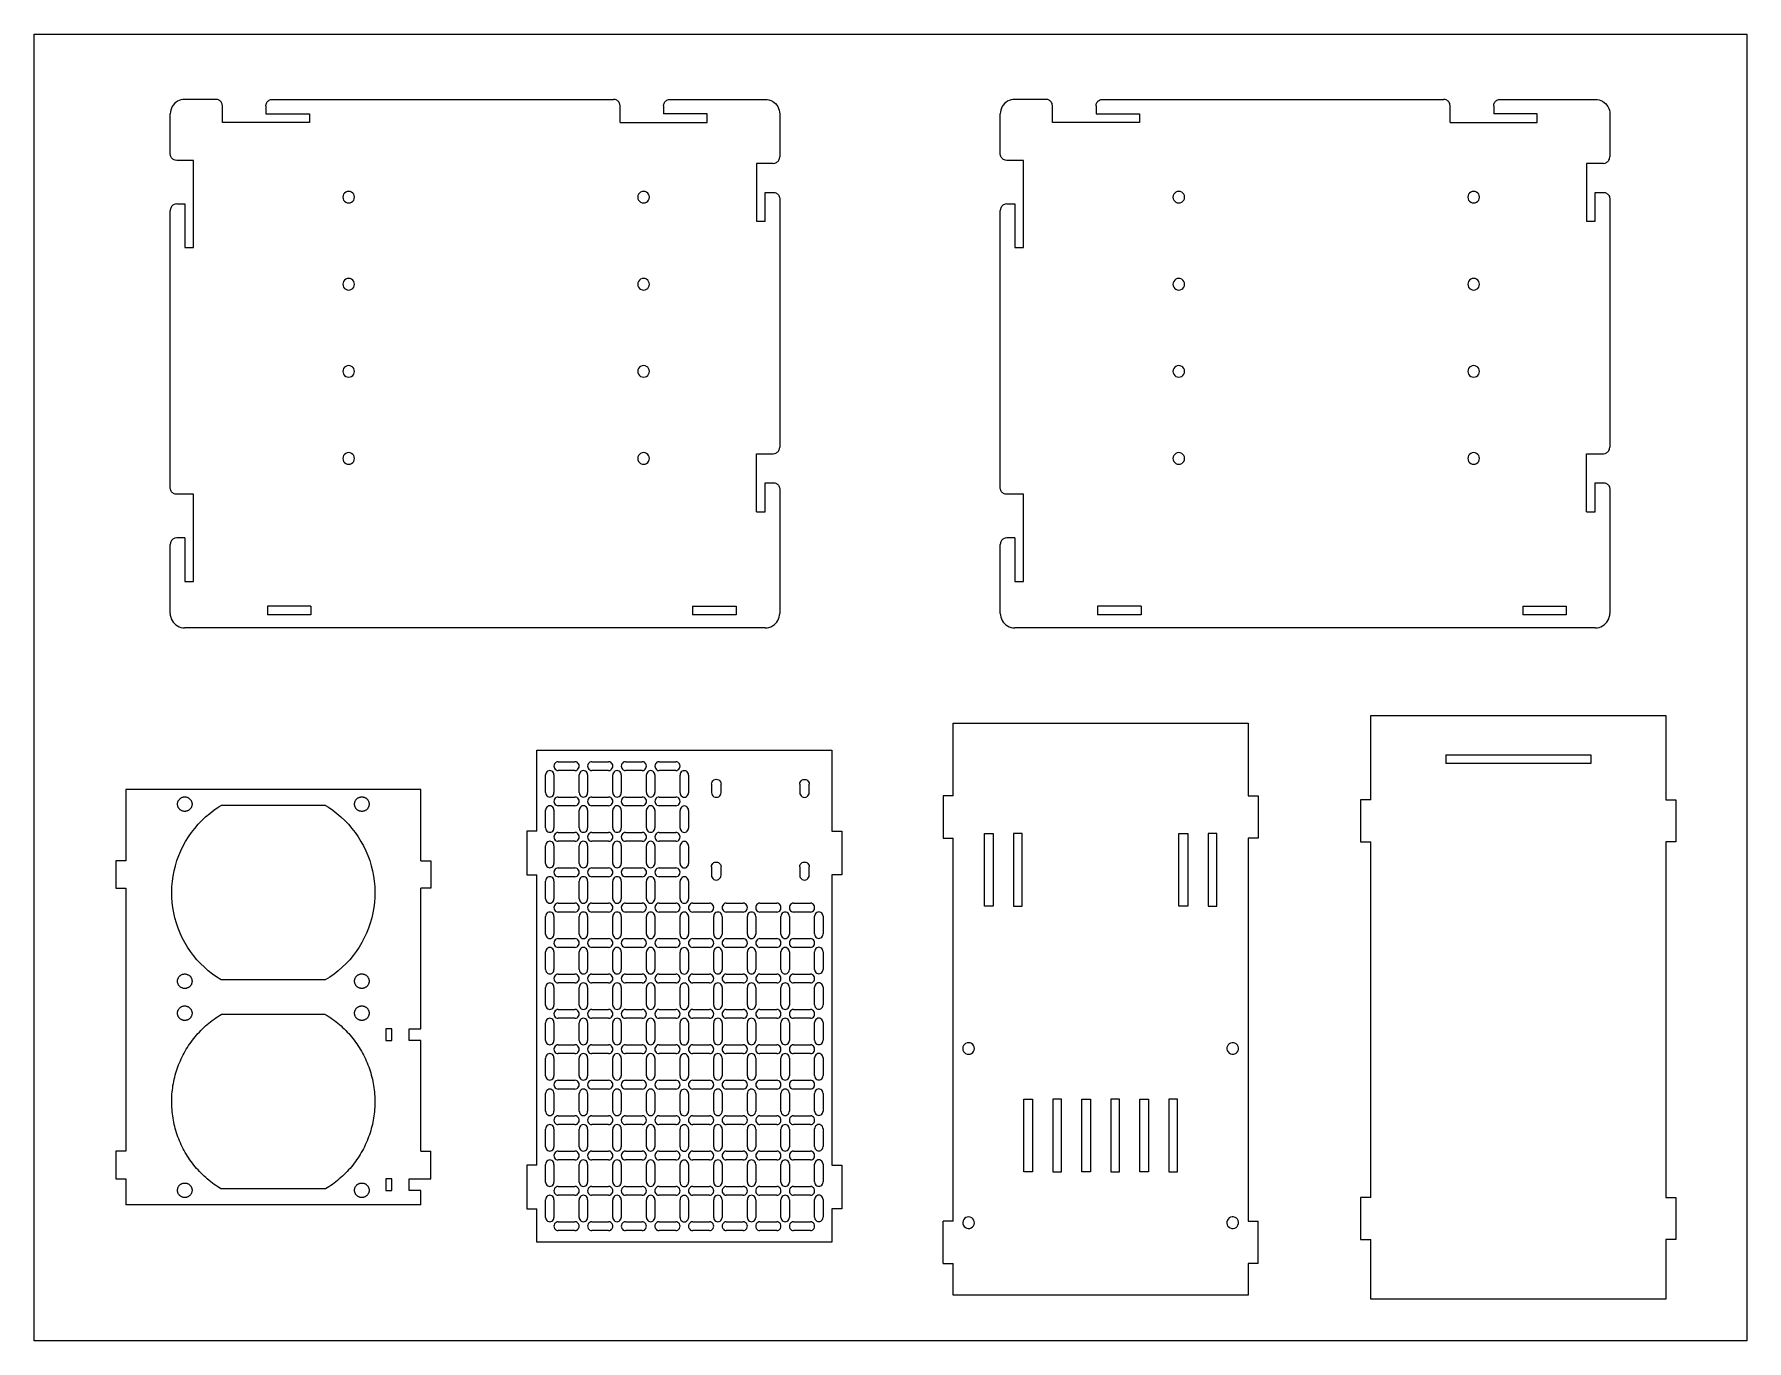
# Model space of a CAD drawing. Extents: x -295 to 295, y -225 to 225.
import ezdxf

# ---------------------------------------------------------------- set-up
doc = ezdxf.new("R2010")
doc.units = 0
doc.layers.get('0').update_dxf_attribs({"linetype": 'CONTINUOUS'})

msp = doc.modelspace()

# ---------------------------------------------------------------- linework, layer by layer
for p, q in [((-295, -225), (-295, 225)), ((-295, 225), (295, 225)), ((295, 225), (295, -225)), ((-247.13, 200.63), (-247.49, 200.09)), ((-246.7, 201.12), (-247.13, 200.63)), ((-246.21, 201.55), (-246.7, 201.12)), ((-245.66, 201.91), (-246.21, 201.55)), ((-245.08, 202.2), (-245.66, 201.91)), ((-244.46, 202.41), (-245.08, 202.2)), ((-243.83, 202.54), (-244.46, 202.41)), ((-243.18, 202.58), (-243.83, 202.54)), ((-232.43, 202.58), (-243.18, 202.58)), ((-231.84, 202.5), (-232.43, 202.58)), ((-231.57, 202.41), (-231.84, 202.5)), ((-231.3, 202.28), (-231.57, 202.41)), ((-231.06, 202.11), (-231.3, 202.28)), ((-230.84, 201.92), (-231.06, 202.11)), ((-230.64, 201.7), (-230.84, 201.92)), ((-230.48, 201.45), (-230.64, 201.7)), ((-230.35, 201.19), (-230.48, 201.45)), ((-230.25, 200.91), (-230.35, 201.19)), ((-230.18, 200.33), (-230.25, 200.91)), ((-215.18, 200.33), (-215.1, 200.91)), ((-215.1, 200.91), (-215.01, 201.19)), ((-215.01, 201.19), (-214.87, 201.45)), ((-214.87, 201.45), (-214.71, 201.7)), ((-214.71, 201.7), (-214.52, 201.92)), ((-214.52, 201.92), (-214.3, 202.11)), ((-214.3, 202.11), (-214.05, 202.28)), ((-214.05, 202.28), (-213.79, 202.41)), ((-213.79, 202.41), (-213.51, 202.5)), ((-213.51, 202.5), (-212.93, 202.58)), ((-212.93, 202.58), (-95.43, 202.58)), ((-94.84, 202.5), (-95.43, 202.58)), ((-94.57, 202.41), (-94.84, 202.5)), ((-94.3, 202.28), (-94.57, 202.41)), ((-94.06, 202.11), (-94.3, 202.28)), ((-93.84, 201.92), (-94.06, 202.11)), ((-93.64, 201.7), (-93.84, 201.92)), ((-93.48, 201.45), (-93.64, 201.7)), ((-93.35, 201.19), (-93.48, 201.45)), ((-93.25, 200.91), (-93.35, 201.19)), ((-93.18, 200.33), (-93.25, 200.91)), ((-78.18, 200.33), (-78.1, 200.91)), ((-78.1, 200.91), (-78.01, 201.19)), ((-78.01, 201.19), (-77.87, 201.45)), ((-77.87, 201.45), (-77.71, 201.7)), ((-77.71, 201.7), (-77.52, 201.92)), ((-77.52, 201.92), (-77.3, 202.11)), ((-77.3, 202.11), (-77.05, 202.28)), ((-77.05, 202.28), (-76.79, 202.41)), ((-76.79, 202.41), (-76.51, 202.5)), ((-76.51, 202.5), (-75.93, 202.58)), ((-75.93, 202.58), (-43.18, 202.58)), ((-43.18, 202.58), (-42.52, 202.54)), ((-42.52, 202.54), (-41.88, 202.41)), ((-41.88, 202.41), (-41.25, 202.2)), ((-41.25, 202.2), (-40.66, 201.91)), ((-40.66, 201.91), (-40.12, 201.54)), ((-40.12, 201.54), (-39.62, 201.11)), ((-39.62, 201.11), (-39.19, 200.61)), ((-39.19, 200.61), (-38.83, 200.07)), ((38.87, 200.63), (38.51, 200.09)), ((39.3, 201.12), (38.87, 200.63)), ((39.79, 201.55), (39.3, 201.12)), ((40.33, 201.91), (39.79, 201.55)), ((40.92, 202.2), (40.33, 201.91)), ((41.53, 202.41), (40.92, 202.2)), ((42.17, 202.54), (41.53, 202.41)), ((42.82, 202.58), (42.17, 202.54)), ((53.57, 202.58), (42.82, 202.58)), ((54.15, 202.5), (53.57, 202.58)), ((54.43, 202.41), (54.15, 202.5)), ((54.7, 202.28), (54.43, 202.41)), ((54.94, 202.11), (54.7, 202.28)), ((55.16, 201.92), (54.94, 202.11)), ((55.36, 201.7), (55.16, 201.92)), ((55.52, 201.45), (55.36, 201.7)), ((55.65, 201.19), (55.52, 201.45)), ((55.75, 200.91), (55.65, 201.19)), ((55.82, 200.33), (55.75, 200.91)), ((70.82, 200.33), (70.9, 200.91)), ((70.9, 200.91), (70.99, 201.19)), ((70.99, 201.19), (71.12, 201.45)), ((71.12, 201.45), (71.29, 201.7)), ((71.29, 201.7), (71.48, 201.92)), ((71.48, 201.92), (71.7, 202.11)), ((71.7, 202.11), (71.95, 202.28)), ((71.95, 202.28), (72.21, 202.41)), ((72.21, 202.41), (72.49, 202.5)), ((72.49, 202.5), (73.07, 202.58)), ((73.07, 202.58), (190.57, 202.58)), ((191.15, 202.5), (190.57, 202.58)), ((191.43, 202.41), (191.15, 202.5)), ((191.7, 202.28), (191.43, 202.41)), ((191.94, 202.11), (191.7, 202.28)), ((192.16, 201.92), (191.94, 202.11)), ((192.36, 201.7), (192.16, 201.92)), ((192.52, 201.45), (192.36, 201.7)), ((192.65, 201.19), (192.52, 201.45)), ((192.75, 200.91), (192.65, 201.19)), ((192.82, 200.33), (192.75, 200.91)), ((207.82, 200.33), (207.9, 200.91)), ((207.9, 200.91), (207.99, 201.19)), ((207.99, 201.19), (208.12, 201.45)), ((208.12, 201.45), (208.29, 201.7)), ((208.29, 201.7), (208.48, 201.92)), ((208.48, 201.92), (208.7, 202.11)), ((208.7, 202.11), (208.95, 202.28)), ((208.95, 202.28), (209.21, 202.41)), ((209.21, 202.41), (209.49, 202.5)), ((209.49, 202.5), (210.07, 202.58)), ((210.07, 202.58), (242.82, 202.58)), ((242.82, 202.58), (243.48, 202.54)), ((243.48, 202.54), (244.12, 202.41)), ((244.12, 202.41), (244.74, 202.2)), ((244.74, 202.2), (245.33, 201.91)), ((245.33, 201.91), (245.88, 201.54)), ((245.88, 201.54), (246.37, 201.11)), ((246.37, 201.11), (246.81, 200.61)), ((246.81, 200.61), (247.17, 200.07)), ((-248.16, 183.79), (-248.15, 197.6)), ((-248.11, 198.25), (-248.15, 197.6)), ((-247.98, 198.89), (-248.11, 198.25)), ((-247.77, 199.51), (-247.98, 198.89)), ((-247.49, 200.09), (-247.77, 199.51)), ((-230.18, 194.58), (-230.18, 200.33)), ((-215.18, 200.33), (-215.18, 197.58)), ((-215.18, 197.58), (-200.18, 197.58)), ((-200.18, 197.58), (-200.18, 194.58)), ((-93.18, 194.58), (-93.18, 200.33)), ((-78.18, 200.33), (-78.18, 197.58)), ((-63.18, 197.58), (-78.18, 197.58)), ((-63.18, 194.58), (-63.18, 197.58)), ((-38.83, 200.07), (-38.54, 199.48)), ((-38.54, 199.48), (-38.32, 198.86)), ((-38.32, 198.86), (-38.2, 198.21)), ((-38.2, 198.21), (-38.15, 197.56)), ((-38.15, 197.56), (-38.15, 182.79)), ((37.89, 198.25), (37.84, 197.6)), ((37.84, 183.79), (37.84, 197.6)), ((38.01, 198.89), (37.89, 198.25)), ((38.22, 199.51), (38.01, 198.89)), ((38.51, 200.09), (38.22, 199.51)), ((55.82, 194.58), (55.82, 200.33)), ((70.82, 200.33), (70.82, 197.58)), ((70.82, 197.58), (85.82, 197.58)), ((85.82, 197.58), (85.82, 194.58)), ((192.82, 194.58), (192.82, 200.33)), ((207.82, 200.33), (207.82, 197.58)), ((222.82, 197.58), (207.82, 197.58)), ((222.82, 194.58), (222.82, 197.58)), ((247.17, 200.07), (247.46, 199.48)), ((247.46, 199.48), (247.67, 198.86)), ((247.67, 198.86), (247.8, 198.21)), ((247.8, 198.21), (247.84, 197.56)), ((247.84, 197.56), (247.84, 182.79)), ((-200.18, 194.58), (-230.18, 194.58)), ((-93.18, 194.58), (-63.18, 194.58)), ((85.82, 194.58), (55.82, 194.58)), ((192.82, 194.58), (222.82, 194.58)), ((-248.08, 183.21), (-248.16, 183.79)), ((-247.99, 182.93), (-248.08, 183.21)), ((-247.86, 182.67), (-247.99, 182.93)), ((37.92, 183.21), (37.84, 183.79)), ((38.01, 182.93), (37.92, 183.21)), ((38.14, 182.67), (38.01, 182.93)), ((-247.69, 182.42), (-247.86, 182.67)), ((-247.5, 182.2), (-247.69, 182.42)), ((-247.28, 182.01), (-247.5, 182.2)), ((-247.03, 181.84), (-247.28, 182.01)), ((-246.77, 181.71), (-247.03, 181.84)), ((-246.49, 181.62), (-246.77, 181.71)), ((-245.91, 181.54), (-246.49, 181.62)), ((-240.16, 181.54), (-245.91, 181.54)), ((-240.16, 151.58), (-240.16, 181.54)), ((-46.18, 180.54), (-46.18, 160.58)), ((-40.4, 180.54), (-46.18, 180.54)), ((-40.4, 180.54), (-39.82, 180.62)), ((-39.82, 180.62), (-39.54, 180.71)), ((-39.54, 180.71), (-39.28, 180.84)), ((-39.28, 180.84), (-39.03, 181.01)), ((-39.03, 181.01), (-38.81, 181.2)), ((-38.81, 181.2), (-38.62, 181.42)), ((-38.62, 181.42), (-38.46, 181.67)), ((-38.46, 181.67), (-38.33, 181.93)), ((-38.33, 181.93), (-38.23, 182.21)), ((-38.23, 182.21), (-38.15, 182.79)), ((38.31, 182.42), (38.14, 182.67)), ((38.5, 182.2), (38.31, 182.42)), ((38.72, 182.01), (38.5, 182.2)), ((38.97, 181.84), (38.72, 182.01)), ((39.23, 181.71), (38.97, 181.84)), ((39.51, 181.62), (39.23, 181.71)), ((40.09, 181.54), (39.51, 181.62)), ((45.84, 181.54), (40.09, 181.54)), ((45.84, 151.58), (45.84, 181.54)), ((239.82, 180.54), (239.82, 160.58)), ((245.59, 180.54), (239.82, 180.54)), ((245.59, 180.54), (246.18, 180.62)), ((246.18, 180.62), (246.46, 180.71)), ((246.46, 180.71), (246.72, 180.84)), ((246.72, 180.84), (246.96, 181.01)), ((246.96, 181.01), (247.19, 181.2)), ((247.19, 181.2), (247.38, 181.42)), ((247.38, 181.42), (247.54, 181.67)), ((247.54, 181.67), (247.67, 181.93)), ((247.67, 181.93), (247.77, 182.21)), ((247.77, 182.21), (247.84, 182.79)), ((-247.86, 165.42), (-247.99, 165.15)), ((-247.69, 165.66), (-247.86, 165.42)), ((-247.5, 165.88), (-247.69, 165.66)), ((-247.28, 166.08), (-247.5, 165.88)), ((-247.03, 166.24), (-247.28, 166.08)), ((-246.77, 166.37), (-247.03, 166.24)), ((-246.49, 166.46), (-246.77, 166.37)), ((-245.91, 166.54), (-246.49, 166.46)), ((-245.91, 166.54), (-243.16, 166.54)), ((-243.16, 166.54), (-243.16, 151.58)), ((-188.61, 169.41), (-188.68, 168.89)), ((-188.68, 168.89), (-188.61, 168.37)), ((-188.41, 169.89), (-188.61, 169.41)), ((-188.61, 168.37), (-188.41, 167.89)), ((-188.09, 170.31), (-188.41, 169.89)), ((-188.41, 167.89), (-188.09, 167.48)), ((-187.68, 170.62), (-188.09, 170.31)), ((-188.09, 167.48), (-187.68, 167.16)), ((-187.19, 170.82), (-187.68, 170.62)), ((-187.68, 167.16), (-187.19, 166.96)), ((-186.68, 170.89), (-187.19, 170.82)), ((-187.19, 166.96), (-186.68, 166.89)), ((-186.16, 170.82), (-186.68, 170.89)), ((-186.68, 166.89), (-186.16, 166.96)), ((-185.68, 170.62), (-186.16, 170.82)), ((-186.16, 166.96), (-185.68, 167.16)), ((-185.26, 170.31), (-185.68, 170.62)), ((-185.68, 167.16), (-185.26, 167.48)), ((-184.94, 169.89), (-185.26, 170.31)), ((-185.26, 167.48), (-184.94, 167.89)), ((-184.74, 169.41), (-184.94, 169.89)), ((-184.94, 167.89), (-184.74, 168.37)), ((-184.68, 168.89), (-184.74, 169.41)), ((-184.74, 168.37), (-184.68, 168.89)), ((-87.01, 169.41), (-87.08, 168.89)), ((-87.08, 168.89), (-87.01, 168.37)), ((-86.81, 169.89), (-87.01, 169.41)), ((-87.01, 168.37), (-86.81, 167.89)), ((-86.49, 170.31), (-86.81, 169.89)), ((-86.81, 167.89), (-86.49, 167.48)), ((-86.08, 170.62), (-86.49, 170.31)), ((-86.49, 167.48), (-86.08, 167.16)), ((-85.59, 170.82), (-86.08, 170.62)), ((-86.08, 167.16), (-85.59, 166.96)), ((-85.08, 170.89), (-85.59, 170.82)), ((-85.59, 166.96), (-85.08, 166.89)), ((-84.56, 170.82), (-85.08, 170.89)), ((-85.08, 166.89), (-84.56, 166.96)), ((-84.08, 170.62), (-84.56, 170.82)), ((-84.56, 166.96), (-84.08, 167.16)), ((-83.66, 170.31), (-84.08, 170.62)), ((-84.08, 167.16), (-83.66, 167.48)), ((-83.34, 169.89), (-83.66, 170.31)), ((-83.66, 167.48), (-83.34, 167.89)), ((-83.14, 169.41), (-83.34, 169.89)), ((-83.34, 167.89), (-83.14, 168.37)), ((-83.08, 168.89), (-83.14, 169.41)), ((-83.14, 168.37), (-83.08, 168.89)), ((-43.18, 170.54), (-40.41, 170.54)), ((-43.18, 160.58), (-43.18, 170.54)), ((-40.41, 170.54), (-39.82, 170.46)), ((-39.82, 170.46), (-39.55, 170.37)), ((-39.55, 170.37), (-39.28, 170.24)), ((-39.28, 170.24), (-39.04, 170.08)), ((-39.04, 170.08), (-38.82, 169.88)), ((-38.82, 169.88), (-38.62, 169.66)), ((-38.62, 169.66), (-38.46, 169.42)), ((-38.46, 169.42), (-38.33, 169.15)), ((-38.33, 169.15), (-38.23, 168.87)), ((-38.23, 168.87), (-38.16, 168.29)), ((-38.16, 168.29), (-38.17, 82.78)), ((38.14, 165.42), (38.01, 165.15)), ((38.3, 165.66), (38.14, 165.42)), ((38.5, 165.88), (38.3, 165.66)), ((38.72, 166.08), (38.5, 165.88)), ((38.96, 166.24), (38.72, 166.08)), ((39.23, 166.37), (38.96, 166.24)), ((39.51, 166.46), (39.23, 166.37)), ((40.09, 166.54), (39.51, 166.46)), ((40.09, 166.54), (42.84, 166.54)), ((42.84, 166.54), (42.84, 151.58)), ((97.39, 169.41), (97.32, 168.89)), ((97.32, 168.89), (97.39, 168.37)), ((97.59, 169.89), (97.39, 169.41)), ((97.39, 168.37), (97.59, 167.89)), ((97.91, 170.31), (97.59, 169.89)), ((97.59, 167.89), (97.91, 167.48)), ((98.32, 170.62), (97.91, 170.31)), ((97.91, 167.48), (98.32, 167.16)), ((98.8, 170.82), (98.32, 170.62)), ((98.32, 167.16), (98.8, 166.96)), ((99.32, 170.89), (98.8, 170.82)), ((98.8, 166.96), (99.32, 166.89)), ((99.84, 170.82), (99.32, 170.89)), ((99.32, 166.89), (99.84, 166.96)), ((100.32, 170.62), (99.84, 170.82)), ((99.84, 166.96), (100.32, 167.16)), ((100.74, 170.31), (100.32, 170.62)), ((100.32, 167.16), (100.74, 167.48)), ((101.05, 169.89), (100.74, 170.31)), ((100.74, 167.48), (101.05, 167.89)), ((101.25, 169.41), (101.05, 169.89)), ((101.05, 167.89), (101.25, 168.37)), ((101.32, 168.89), (101.25, 169.41)), ((101.25, 168.37), (101.32, 168.89)), ((198.99, 169.41), (198.92, 168.89)), ((198.92, 168.89), (198.99, 168.37)), ((199.19, 169.89), (198.99, 169.41)), ((198.99, 168.37), (199.19, 167.89)), ((199.51, 170.31), (199.19, 169.89)), ((199.19, 167.89), (199.51, 167.48)), ((199.92, 170.62), (199.51, 170.31)), ((199.51, 167.48), (199.92, 167.16)), ((200.4, 170.82), (199.92, 170.62)), ((199.92, 167.16), (200.4, 166.96)), ((200.92, 170.89), (200.4, 170.82)), ((200.4, 166.96), (200.92, 166.89)), ((201.44, 170.82), (200.92, 170.89)), ((200.92, 166.89), (201.44, 166.96)), ((201.92, 170.62), (201.44, 170.82)), ((201.44, 166.96), (201.92, 167.16)), ((202.34, 170.31), (201.92, 170.62)), ((201.92, 167.16), (202.34, 167.48)), ((202.65, 169.89), (202.34, 170.31)), ((202.34, 167.48), (202.65, 167.89)), ((202.85, 169.41), (202.65, 169.89)), ((202.65, 167.89), (202.85, 168.37)), ((202.92, 168.89), (202.85, 169.41)), ((202.85, 168.37), (202.92, 168.89)), ((242.82, 170.54), (245.59, 170.54)), ((242.82, 160.58), (242.82, 170.54)), ((245.59, 170.54), (246.17, 170.46)), ((246.17, 170.46), (246.45, 170.37)), ((246.45, 170.37), (246.72, 170.24)), ((246.72, 170.24), (246.96, 170.08)), ((246.96, 170.08), (247.18, 169.88)), ((247.18, 169.88), (247.38, 169.66)), ((247.38, 169.66), (247.54, 169.42)), ((247.54, 169.42), (247.67, 169.15)), ((247.67, 169.15), (247.77, 168.87)), ((247.77, 168.87), (247.84, 168.29)), ((247.84, 168.29), (247.83, 82.78)), ((-248.17, 68.79), (-248.16, 164.29)), ((-248.08, 164.87), (-248.16, 164.29)), ((-247.99, 165.15), (-248.08, 164.87)), ((-46.18, 160.58), (-43.18, 160.58)), ((37.83, 68.79), (37.84, 164.29)), ((37.92, 164.87), (37.84, 164.29)), ((38.01, 165.15), (37.92, 164.87)), ((239.82, 160.58), (242.82, 160.58)), ((-243.16, 151.58), (-240.16, 151.58)), ((42.84, 151.58), (45.84, 151.58)), ((-188.61, 139.41), (-188.68, 138.89)), ((-188.68, 138.89), (-188.61, 138.37)), ((-188.41, 139.89), (-188.61, 139.41)), ((-188.61, 138.37), (-188.41, 137.89)), ((-188.09, 140.31), (-188.41, 139.89)), ((-188.41, 137.89), (-188.09, 137.48)), ((-187.68, 140.62), (-188.09, 140.31)), ((-188.09, 137.48), (-187.68, 137.16)), ((-187.19, 140.82), (-187.68, 140.62)), ((-187.68, 137.16), (-187.19, 136.96)), ((-186.68, 140.89), (-187.19, 140.82)), ((-187.19, 136.96), (-186.68, 136.89)), ((-186.16, 140.82), (-186.68, 140.89)), ((-186.68, 136.89), (-186.16, 136.96)), ((-185.68, 140.62), (-186.16, 140.82)), ((-186.16, 136.96), (-185.68, 137.16)), ((-185.26, 140.31), (-185.68, 140.62)), ((-185.68, 137.16), (-185.26, 137.48)), ((-184.94, 139.89), (-185.26, 140.31)), ((-185.26, 137.48), (-184.94, 137.89)), ((-184.74, 139.41), (-184.94, 139.89)), ((-184.94, 137.89), (-184.74, 138.37)), ((-184.68, 138.89), (-184.74, 139.41)), ((-184.74, 138.37), (-184.68, 138.89)), ((-87.01, 139.41), (-87.08, 138.89)), ((-87.08, 138.89), (-87.01, 138.37)), ((-86.81, 139.89), (-87.01, 139.41)), ((-87.01, 138.37), (-86.81, 137.89)), ((-86.49, 140.31), (-86.81, 139.89)), ((-86.81, 137.89), (-86.49, 137.48)), ((-86.08, 140.62), (-86.49, 140.31)), ((-86.49, 137.48), (-86.08, 137.16)), ((-85.59, 140.82), (-86.08, 140.62)), ((-86.08, 137.16), (-85.59, 136.96)), ((-85.08, 140.89), (-85.59, 140.82)), ((-85.59, 136.96), (-85.08, 136.89)), ((-84.56, 140.82), (-85.08, 140.89)), ((-85.08, 136.89), (-84.56, 136.96)), ((-84.08, 140.62), (-84.56, 140.82)), ((-84.56, 136.96), (-84.08, 137.16)), ((-83.66, 140.31), (-84.08, 140.62)), ((-84.08, 137.16), (-83.66, 137.48)), ((-83.34, 139.89), (-83.66, 140.31)), ((-83.66, 137.48), (-83.34, 137.89)), ((-83.14, 139.41), (-83.34, 139.89)), ((-83.34, 137.89), (-83.14, 138.37)), ((-83.08, 138.89), (-83.14, 139.41)), ((-83.14, 138.37), (-83.08, 138.89)), ((97.39, 139.41), (97.32, 138.89)), ((97.32, 138.89), (97.39, 138.37)), ((97.59, 139.89), (97.39, 139.41)), ((97.39, 138.37), (97.59, 137.89)), ((97.91, 140.31), (97.59, 139.89)), ((97.59, 137.89), (97.91, 137.48)), ((98.32, 140.62), (97.91, 140.31)), ((97.91, 137.48), (98.32, 137.16)), ((98.8, 140.82), (98.32, 140.62)), ((98.32, 137.16), (98.8, 136.96)), ((99.32, 140.89), (98.8, 140.82)), ((98.8, 136.96), (99.32, 136.89)), ((99.84, 140.82), (99.32, 140.89)), ((99.32, 136.89), (99.84, 136.96)), ((100.32, 140.62), (99.84, 140.82)), ((99.84, 136.96), (100.32, 137.16)), ((100.74, 140.31), (100.32, 140.62)), ((100.32, 137.16), (100.74, 137.48)), ((101.05, 139.89), (100.74, 140.31)), ((100.74, 137.48), (101.05, 137.89)), ((101.25, 139.41), (101.05, 139.89)), ((101.05, 137.89), (101.25, 138.37)), ((101.32, 138.89), (101.25, 139.41)), ((101.25, 138.37), (101.32, 138.89)), ((198.99, 139.41), (198.92, 138.89)), ((198.92, 138.89), (198.99, 138.37)), ((199.19, 139.89), (198.99, 139.41)), ((198.99, 138.37), (199.19, 137.89)), ((199.51, 140.31), (199.19, 139.89)), ((199.19, 137.89), (199.51, 137.48)), ((199.92, 140.62), (199.51, 140.31)), ((199.51, 137.48), (199.92, 137.16)), ((200.4, 140.82), (199.92, 140.62)), ((199.92, 137.16), (200.4, 136.96)), ((200.92, 140.89), (200.4, 140.82)), ((200.4, 136.96), (200.92, 136.89)), ((201.44, 140.82), (200.92, 140.89)), ((200.92, 136.89), (201.44, 136.96)), ((201.92, 140.62), (201.44, 140.82)), ((201.44, 136.96), (201.92, 137.16)), ((202.34, 140.31), (201.92, 140.62)), ((201.92, 137.16), (202.34, 137.48)), ((202.65, 139.89), (202.34, 140.31)), ((202.34, 137.48), (202.65, 137.89)), ((202.85, 139.41), (202.65, 139.89)), ((202.65, 137.89), (202.85, 138.37)), ((202.92, 138.89), (202.85, 139.41)), ((202.85, 138.37), (202.92, 138.89)), ((-188.61, 109.41), (-188.68, 108.89)), ((-188.68, 108.89), (-188.61, 108.37)), ((-188.41, 109.89), (-188.61, 109.41)), ((-188.61, 108.37), (-188.41, 107.89)), ((-188.09, 110.31), (-188.41, 109.89)), ((-188.41, 107.89), (-188.09, 107.48)), ((-187.68, 110.62), (-188.09, 110.31)), ((-188.09, 107.48), (-187.68, 107.16)), ((-187.19, 110.82), (-187.68, 110.62)), ((-187.68, 107.16), (-187.19, 106.96)), ((-186.68, 110.89), (-187.19, 110.82)), ((-187.19, 106.96), (-186.68, 106.89)), ((-186.16, 110.82), (-186.68, 110.89)), ((-186.68, 106.89), (-186.16, 106.96)), ((-185.68, 110.62), (-186.16, 110.82)), ((-186.16, 106.96), (-185.68, 107.16)), ((-185.26, 110.31), (-185.68, 110.62)), ((-185.68, 107.16), (-185.26, 107.48)), ((-184.94, 109.89), (-185.26, 110.31)), ((-185.26, 107.48), (-184.94, 107.89)), ((-184.74, 109.41), (-184.94, 109.89)), ((-184.94, 107.89), (-184.74, 108.37)), ((-184.68, 108.89), (-184.74, 109.41)), ((-184.74, 108.37), (-184.68, 108.89)), ((-87.01, 109.41), (-87.08, 108.89)), ((-87.08, 108.89), (-87.01, 108.37)), ((-86.81, 109.89), (-87.01, 109.41)), ((-87.01, 108.37), (-86.81, 107.89)), ((-86.49, 110.31), (-86.81, 109.89)), ((-86.81, 107.89), (-86.49, 107.48)), ((-86.08, 110.62), (-86.49, 110.31)), ((-86.49, 107.48), (-86.08, 107.16)), ((-85.59, 110.82), (-86.08, 110.62)), ((-86.08, 107.16), (-85.59, 106.96)), ((-85.08, 110.89), (-85.59, 110.82)), ((-85.59, 106.96), (-85.08, 106.89)), ((-84.56, 110.82), (-85.08, 110.89)), ((-85.08, 106.89), (-84.56, 106.96)), ((-84.08, 110.62), (-84.56, 110.82)), ((-84.56, 106.96), (-84.08, 107.16)), ((-83.66, 110.31), (-84.08, 110.62)), ((-84.08, 107.16), (-83.66, 107.48)), ((-83.34, 109.89), (-83.66, 110.31)), ((-83.66, 107.48), (-83.34, 107.89)), ((-83.14, 109.41), (-83.34, 109.89)), ((-83.34, 107.89), (-83.14, 108.37)), ((-83.08, 108.89), (-83.14, 109.41)), ((-83.14, 108.37), (-83.08, 108.89)), ((97.39, 109.41), (97.32, 108.89)), ((97.32, 108.89), (97.39, 108.37)), ((97.59, 109.89), (97.39, 109.41)), ((97.39, 108.37), (97.59, 107.89)), ((97.91, 110.31), (97.59, 109.89)), ((97.59, 107.89), (97.91, 107.48)), ((98.32, 110.62), (97.91, 110.31)), ((97.91, 107.48), (98.32, 107.16)), ((98.8, 110.82), (98.32, 110.62)), ((98.32, 107.16), (98.8, 106.96)), ((99.32, 110.89), (98.8, 110.82)), ((98.8, 106.96), (99.32, 106.89)), ((99.84, 110.82), (99.32, 110.89)), ((99.32, 106.89), (99.84, 106.96)), ((100.32, 110.62), (99.84, 110.82)), ((99.84, 106.96), (100.32, 107.16)), ((100.74, 110.31), (100.32, 110.62)), ((100.32, 107.16), (100.74, 107.48)), ((101.05, 109.89), (100.74, 110.31)), ((100.74, 107.48), (101.05, 107.89)), ((101.25, 109.41), (101.05, 109.89)), ((101.05, 107.89), (101.25, 108.37)), ((101.32, 108.89), (101.25, 109.41)), ((101.25, 108.37), (101.32, 108.89)), ((198.99, 109.41), (198.92, 108.89)), ((198.92, 108.89), (198.99, 108.37)), ((199.19, 109.89), (198.99, 109.41)), ((198.99, 108.37), (199.19, 107.89)), ((199.51, 110.31), (199.19, 109.89)), ((199.19, 107.89), (199.51, 107.48)), ((199.92, 110.62), (199.51, 110.31)), ((199.51, 107.48), (199.92, 107.16)), ((200.4, 110.82), (199.92, 110.62)), ((199.92, 107.16), (200.4, 106.96)), ((200.92, 110.89), (200.4, 110.82)), ((200.4, 106.96), (200.92, 106.89)), ((201.44, 110.82), (200.92, 110.89)), ((200.92, 106.89), (201.44, 106.96)), ((201.92, 110.62), (201.44, 110.82)), ((201.44, 106.96), (201.92, 107.16)), ((202.34, 110.31), (201.92, 110.62)), ((201.92, 107.16), (202.34, 107.48)), ((202.65, 109.89), (202.34, 110.31)), ((202.34, 107.48), (202.65, 107.89)), ((202.85, 109.41), (202.65, 109.89)), ((202.65, 107.89), (202.85, 108.37)), ((202.92, 108.89), (202.85, 109.41)), ((202.85, 108.37), (202.92, 108.89)), ((-38.24, 82.2), (-38.17, 82.78)), ((247.75, 82.2), (247.83, 82.78)), ((-188.61, 79.41), (-188.68, 78.89)), ((-188.68, 78.89), (-188.61, 78.37)), ((-188.41, 79.89), (-188.61, 79.41)), ((-188.61, 78.37), (-188.41, 77.89)), ((-188.09, 80.31), (-188.41, 79.89)), ((-188.41, 77.89), (-188.09, 77.48)), ((-187.68, 80.62), (-188.09, 80.31)), ((-188.09, 77.48), (-187.68, 77.16)), ((-187.19, 80.82), (-187.68, 80.62)), ((-187.68, 77.16), (-187.19, 76.96)), ((-186.68, 80.89), (-187.19, 80.82)), ((-187.19, 76.96), (-186.68, 76.89)), ((-186.16, 80.82), (-186.68, 80.89)), ((-186.68, 76.89), (-186.16, 76.96)), ((-185.68, 80.62), (-186.16, 80.82)), ((-186.16, 76.96), (-185.68, 77.16)), ((-185.26, 80.31), (-185.68, 80.62)), ((-185.68, 77.16), (-185.26, 77.48)), ((-184.94, 79.89), (-185.26, 80.31)), ((-185.26, 77.48), (-184.94, 77.89)), ((-184.74, 79.41), (-184.94, 79.89)), ((-184.94, 77.89), (-184.74, 78.37)), ((-184.68, 78.89), (-184.74, 79.41)), ((-184.74, 78.37), (-184.68, 78.89)), ((-87.01, 79.41), (-87.08, 78.89)), ((-87.08, 78.89), (-87.01, 78.37)), ((-86.81, 79.89), (-87.01, 79.41)), ((-87.01, 78.37), (-86.81, 77.89)), ((-86.49, 80.31), (-86.81, 79.89)), ((-86.81, 77.89), (-86.49, 77.48)), ((-86.08, 80.62), (-86.49, 80.31)), ((-86.49, 77.48), (-86.08, 77.16)), ((-85.59, 80.82), (-86.08, 80.62)), ((-86.08, 77.16), (-85.59, 76.96)), ((-85.08, 80.89), (-85.59, 80.82)), ((-85.59, 76.96), (-85.08, 76.89)), ((-84.56, 80.82), (-85.08, 80.89)), ((-85.08, 76.89), (-84.56, 76.96)), ((-84.08, 80.62), (-84.56, 80.82)), ((-84.56, 76.96), (-84.08, 77.16)), ((-83.66, 80.31), (-84.08, 80.62)), ((-84.08, 77.16), (-83.66, 77.48)), ((-83.34, 79.89), (-83.66, 80.31)), ((-83.66, 77.48), (-83.34, 77.89)), ((-83.14, 79.41), (-83.34, 79.89)), ((-83.34, 77.89), (-83.14, 78.37)), ((-83.08, 78.89), (-83.14, 79.41)), ((-83.14, 78.37), (-83.08, 78.89)), ((-46.18, 60.54), (-46.18, 80.54)), ((-46.18, 80.54), (-40.4, 80.54)), ((-40.4, 80.54), (-39.83, 80.62)), ((-39.83, 80.62), (-39.55, 80.71)), ((-39.55, 80.71), (-39.29, 80.84)), ((-39.29, 80.84), (-39.04, 81)), ((-39.04, 81), (-38.82, 81.2)), ((-38.82, 81.2), (-38.63, 81.42)), ((-38.63, 81.42), (-38.47, 81.66)), ((-38.47, 81.66), (-38.34, 81.92)), ((-38.34, 81.92), (-38.24, 82.2)), ((97.39, 79.41), (97.32, 78.89)), ((97.32, 78.89), (97.39, 78.37)), ((97.59, 79.89), (97.39, 79.41)), ((97.39, 78.37), (97.59, 77.89)), ((97.91, 80.31), (97.59, 79.89)), ((97.59, 77.89), (97.91, 77.48)), ((98.32, 80.62), (97.91, 80.31)), ((97.91, 77.48), (98.32, 77.16)), ((98.8, 80.82), (98.32, 80.62)), ((98.32, 77.16), (98.8, 76.96)), ((99.32, 80.89), (98.8, 80.82)), ((98.8, 76.96), (99.32, 76.89)), ((99.84, 80.82), (99.32, 80.89)), ((99.32, 76.89), (99.84, 76.96)), ((100.32, 80.62), (99.84, 80.82)), ((99.84, 76.96), (100.32, 77.16)), ((100.74, 80.31), (100.32, 80.62)), ((100.32, 77.16), (100.74, 77.48)), ((101.05, 79.89), (100.74, 80.31)), ((100.74, 77.48), (101.05, 77.89)), ((101.25, 79.41), (101.05, 79.89)), ((101.05, 77.89), (101.25, 78.37)), ((101.32, 78.89), (101.25, 79.41)), ((101.25, 78.37), (101.32, 78.89)), ((198.99, 79.41), (198.92, 78.89)), ((198.92, 78.89), (198.99, 78.37)), ((199.19, 79.89), (198.99, 79.41)), ((198.99, 78.37), (199.19, 77.89)), ((199.51, 80.31), (199.19, 79.89)), ((199.19, 77.89), (199.51, 77.48)), ((199.92, 80.62), (199.51, 80.31)), ((199.51, 77.48), (199.92, 77.16)), ((200.4, 80.82), (199.92, 80.62)), ((199.92, 77.16), (200.4, 76.96)), ((200.92, 80.89), (200.4, 80.82)), ((200.4, 76.96), (200.92, 76.89)), ((201.44, 80.82), (200.92, 80.89)), ((200.92, 76.89), (201.44, 76.96)), ((201.92, 80.62), (201.44, 80.82)), ((201.44, 76.96), (201.92, 77.16)), ((202.34, 80.31), (201.92, 80.62)), ((201.92, 77.16), (202.34, 77.48)), ((202.65, 79.89), (202.34, 80.31)), ((202.34, 77.48), (202.65, 77.89)), ((202.85, 79.41), (202.65, 79.89)), ((202.65, 77.89), (202.85, 78.37)), ((202.92, 78.89), (202.85, 79.41)), ((202.85, 78.37), (202.92, 78.89)), ((239.82, 60.54), (239.82, 80.54)), ((239.82, 80.54), (245.59, 80.54)), ((245.59, 80.54), (246.17, 80.62)), ((246.17, 80.62), (246.45, 80.71)), ((246.45, 80.71), (246.71, 80.84)), ((246.71, 80.84), (246.96, 81)), ((246.96, 81), (247.18, 81.2)), ((247.18, 81.2), (247.37, 81.42)), ((247.37, 81.42), (247.53, 81.66)), ((247.53, 81.66), (247.66, 81.92)), ((247.66, 81.92), (247.75, 82.2)), ((-248.1, 68.21), (-248.17, 68.79)), ((-248, 67.93), (-248.1, 68.21)), ((-247.87, 67.67), (-248, 67.93)), ((-247.71, 67.42), (-247.87, 67.67)), ((-247.51, 67.2), (-247.71, 67.42)), ((-247.29, 67.01), (-247.51, 67.2)), ((-247.05, 66.84), (-247.29, 67.01)), ((-246.78, 66.71), (-247.05, 66.84)), ((-246.5, 66.62), (-246.78, 66.71)), ((-245.92, 66.54), (-246.5, 66.62)), ((-240.17, 66.54), (-245.92, 66.54)), ((-240.17, 36.54), (-240.17, 66.54)), ((-43.18, 70.54), (-40.42, 70.54)), ((-43.18, 60.54), (-43.18, 70.54)), ((-40.42, 70.54), (-39.84, 70.46)), ((-39.84, 70.46), (-39.56, 70.37)), ((-39.56, 70.37), (-39.29, 70.24)), ((-39.29, 70.24), (-39.05, 70.08)), ((-39.05, 70.08), (-38.83, 69.88)), ((-38.83, 69.88), (-38.63, 69.66)), ((-38.63, 69.66), (-38.47, 69.42)), ((-38.47, 69.42), (-38.34, 69.15)), ((-38.34, 69.15), (-38.25, 68.87)), ((-38.25, 68.87), (-38.17, 68.29)), ((-38.17, 68.29), (-38.17, 25.54)), ((37.9, 68.21), (37.83, 68.79)), ((38, 67.93), (37.9, 68.21)), ((38.13, 67.67), (38, 67.93)), ((38.29, 67.42), (38.13, 67.67)), ((38.48, 67.2), (38.29, 67.42)), ((38.71, 67.01), (38.48, 67.2)), ((38.95, 66.84), (38.71, 67.01)), ((39.21, 66.71), (38.95, 66.84)), ((39.49, 66.62), (39.21, 66.71)), ((40.08, 66.54), (39.49, 66.62)), ((45.83, 66.54), (40.08, 66.54)), ((45.83, 36.54), (45.83, 66.54)), ((242.82, 70.54), (245.58, 70.54)), ((242.82, 60.54), (242.82, 70.54)), ((245.58, 70.54), (246.16, 70.46)), ((246.16, 70.46), (246.44, 70.37)), ((246.44, 70.37), (246.7, 70.24)), ((246.7, 70.24), (246.95, 70.08)), ((246.95, 70.08), (247.17, 69.88)), ((247.17, 69.88), (247.36, 69.66)), ((247.36, 69.66), (247.53, 69.42)), ((247.53, 69.42), (247.66, 69.15)), ((247.66, 69.15), (247.75, 68.87)), ((247.75, 68.87), (247.83, 68.29)), ((247.83, 68.29), (247.82, 25.54)), ((-46.18, 60.54), (-43.18, 60.54)), ((239.82, 60.54), (242.82, 60.54)), ((-248.18, 25.54), (-248.17, 49.29)), ((-248.1, 49.87), (-248.17, 49.29)), ((-248, 50.15), (-248.1, 49.87)), ((-247.87, 50.42), (-248, 50.15)), ((-247.71, 50.66), (-247.87, 50.42)), ((-247.52, 50.88), (-247.71, 50.66)), ((-247.29, 51.08), (-247.52, 50.88)), ((-247.05, 51.24), (-247.29, 51.08)), ((-246.79, 51.37), (-247.05, 51.24)), ((-246.51, 51.46), (-246.79, 51.37)), ((-245.92, 51.54), (-246.51, 51.46)), ((-243.17, 51.54), (-245.92, 51.54)), ((-243.17, 51.54), (-243.17, 36.54)), ((37.9, 49.87), (37.82, 49.29)), ((37.82, 25.54), (37.82, 49.29)), ((37.99, 50.15), (37.9, 49.87)), ((38.13, 50.42), (37.99, 50.15)), ((38.29, 50.66), (38.13, 50.42)), ((38.48, 50.88), (38.29, 50.66)), ((38.7, 51.08), (38.48, 50.88)), ((38.95, 51.24), (38.7, 51.08)), ((39.21, 51.37), (38.95, 51.24)), ((39.49, 51.46), (39.21, 51.37)), ((40.07, 51.54), (39.49, 51.46)), ((42.82, 51.54), (40.07, 51.54)), ((42.82, 51.54), (42.83, 36.54)), ((-243.17, 36.54), (-240.17, 36.54)), ((42.83, 36.54), (45.83, 36.54)), ((-248.18, 25.54), (-248.13, 24.89)), ((-248.13, 24.89), (-248, 24.25)), ((-248, 24.25), (-247.79, 23.63)), ((-247.79, 23.63), (-247.51, 23.04)), ((-214.68, 28.04), (-214.68, 25.04)), ((-199.68, 28.04), (-214.68, 28.04)), ((-199.68, 25.04), (-214.68, 25.04)), ((-199.68, 28.04), (-199.68, 25.04)), ((-68.18, 28.04), (-53.18, 28.04)), ((-68.18, 28.04), (-68.18, 25.04)), ((-53.18, 25.04), (-68.18, 25.04)), ((-53.18, 28.04), (-53.18, 25.04)), ((-38.84, 23.04), (-38.56, 23.63)), ((-38.56, 23.63), (-38.35, 24.25)), ((-38.35, 24.25), (-38.22, 24.89)), ((-38.22, 24.89), (-38.17, 25.54)), ((37.82, 25.54), (37.87, 24.89)), ((37.87, 24.89), (37.99, 24.25)), ((37.99, 24.25), (38.2, 23.63)), ((38.2, 23.63), (38.49, 23.04)), ((71.32, 28.04), (71.32, 25.04)), ((86.32, 28.04), (71.32, 28.04)), ((86.32, 25.04), (71.32, 25.04)), ((86.32, 28.04), (86.32, 25.04)), ((217.82, 28.04), (232.82, 28.04)), ((217.82, 28.04), (217.82, 25.04)), ((232.82, 25.04), (217.82, 25.04)), ((232.82, 28.04), (232.82, 25.04)), ((247.15, 23.04), (247.44, 23.63)), ((247.44, 23.63), (247.65, 24.25)), ((247.65, 24.25), (247.78, 24.89)), ((247.78, 24.89), (247.82, 25.54)), ((-247.51, 23.04), (-247.14, 22.5)), ((-247.14, 22.5), (-246.71, 22.01)), ((-246.71, 22.01), (-246.22, 21.57)), ((-246.22, 21.57), (-245.68, 21.21)), ((-245.68, 21.21), (-245.09, 20.92)), ((-245.09, 20.92), (-244.47, 20.71)), ((-244.47, 20.71), (-243.83, 20.58)), ((-243.83, 20.58), (-243.18, 20.54)), ((-43.18, 20.54), (-243.18, 20.54)), ((-43.18, 20.54), (-42.52, 20.58)), ((-42.52, 20.58), (-41.88, 20.71)), ((-41.88, 20.71), (-41.26, 20.92)), ((-41.26, 20.92), (-40.67, 21.21)), ((-40.67, 21.21), (-40.13, 21.57)), ((-40.13, 21.57), (-39.64, 22.01)), ((-39.64, 22.01), (-39.21, 22.5)), ((-39.21, 22.5), (-38.84, 23.04)), ((38.49, 23.04), (38.86, 22.5)), ((38.86, 22.5), (39.29, 22.01)), ((39.29, 22.01), (39.78, 21.57)), ((39.78, 21.57), (40.32, 21.21)), ((40.32, 21.21), (40.91, 20.92)), ((40.91, 20.92), (41.53, 20.71)), ((41.53, 20.71), (42.17, 20.58)), ((42.17, 20.58), (42.82, 20.54)), ((242.82, 20.54), (42.82, 20.54)), ((242.82, 20.54), (243.48, 20.58)), ((243.48, 20.58), (244.12, 20.71)), ((244.12, 20.71), (244.74, 20.92)), ((244.74, 20.92), (245.32, 21.21)), ((245.32, 21.21), (245.87, 21.57)), ((245.87, 21.57), (246.36, 22.01)), ((246.36, 22.01), (246.79, 22.5)), ((246.79, 22.5), (247.15, 23.04)), ((165.47, -9.68), (267.07, -9.68)), ((165.47, -38.65), (165.47, -9.68)), ((267.07, -9.68), (267.07, -38.65)), ((21.59, -12.33), (123.19, -12.33)), ((21.59, -37.34), (21.59, -12.33)), ((123.19, -12.33), (123.19, -37.34)), ((-121.84, -49.52), (-121.84, -21.56)), ((-121.84, -21.56), (-20.24, -21.56)), ((-20.24, -21.56), (-20.24, -49.52)), ((191.27, -23.15), (241.27, -23.15)), ((191.27, -23.15), (191.27, -26.15)), ((241.27, -23.15), (241.27, -26.15)), ((-118.65, -29.36), (-118.79, -29.73)), ((-118.42, -29.05), (-118.65, -29.36)), ((-118.12, -28.8), (-118.42, -29.05)), ((-117.77, -28.65), (-118.12, -28.8)), ((-117.39, -28.6), (-117.77, -28.65)), ((-117.02, -28.65), (-117.39, -28.6)), ((-116.67, -28.8), (-117.02, -28.65)), ((-116.37, -29.05), (-116.67, -28.8)), ((-116.14, -29.36), (-116.37, -29.05)), ((-115.99, -29.73), (-116.14, -29.36)), ((-115.9, -26.69), (-115.94, -27.08)), ((-115.94, -27.08), (-115.9, -27.47)), ((-115.75, -26.32), (-115.9, -26.69)), ((-115.9, -27.47), (-115.75, -27.84)), ((-115.52, -26.01), (-115.75, -26.32)), ((-115.75, -27.84), (-115.52, -28.16)), ((-115.22, -25.76), (-115.52, -26.01)), ((-115.52, -28.16), (-115.22, -28.4)), ((-114.87, -25.61), (-115.22, -25.76)), ((-115.22, -28.4), (-114.87, -28.55)), ((-114.5, -25.56), (-114.87, -25.61)), ((-114.87, -28.55), (-114.5, -28.6)), ((-114.5, -25.56), (-108.7, -25.56)), ((-108.7, -28.6), (-114.5, -28.6)), ((-108.33, -25.61), (-108.7, -25.56)), ((-108.7, -28.6), (-108.33, -28.55)), ((-107.98, -25.76), (-108.33, -25.61)), ((-108.33, -28.55), (-107.98, -28.4)), ((-107.68, -26.01), (-107.98, -25.76)), ((-107.98, -28.4), (-107.68, -28.16)), ((-107.45, -26.32), (-107.68, -26.01)), ((-107.68, -28.16), (-107.45, -27.84)), ((-107.3, -26.69), (-107.45, -26.32)), ((-107.45, -27.84), (-107.3, -27.47)), ((-107.25, -27.08), (-107.3, -26.69)), ((-107.3, -27.47), (-107.25, -27.08)), ((-107.06, -29.36), (-107.2, -29.73)), ((-106.83, -29.05), (-107.06, -29.36)), ((-106.53, -28.8), (-106.83, -29.05)), ((-106.18, -28.65), (-106.53, -28.8)), ((-105.81, -28.6), (-106.18, -28.65)), ((-105.43, -28.65), (-105.81, -28.6)), ((-105.08, -28.8), (-105.43, -28.65)), ((-104.78, -29.05), (-105.08, -28.8)), ((-104.55, -29.36), (-104.78, -29.05)), ((-104.41, -29.73), (-104.55, -29.36)), ((-104.31, -26.69), (-104.36, -27.08)), ((-104.36, -27.08), (-104.31, -27.47)), ((-104.16, -26.32), (-104.31, -26.69)), ((-104.31, -27.47), (-104.16, -27.84)), ((-103.93, -26.01), (-104.16, -26.32)), ((-104.16, -27.84), (-103.93, -28.16)), ((-103.63, -25.76), (-103.93, -26.01)), ((-103.93, -28.16), (-103.63, -28.4)), ((-103.28, -25.61), (-103.63, -25.76)), ((-103.63, -28.4), (-103.28, -28.55)), ((-102.91, -25.56), (-103.28, -25.61)), ((-103.28, -28.55), (-102.91, -28.6)), ((-102.91, -25.56), (-97.12, -25.56)), ((-97.12, -28.6), (-102.91, -28.6)), ((-96.74, -25.61), (-97.12, -25.56)), ((-97.12, -28.6), (-96.74, -28.55)), ((-96.39, -25.76), (-96.74, -25.61)), ((-96.74, -28.55), (-96.39, -28.4)), ((-96.09, -26.01), (-96.39, -25.76)), ((-96.39, -28.4), (-96.09, -28.16)), ((-95.86, -26.32), (-96.09, -26.01)), ((-96.09, -28.16), (-95.86, -27.84)), ((-95.72, -26.69), (-95.86, -26.32)), ((-95.86, -27.84), (-95.72, -27.47)), ((-95.67, -27.08), (-95.72, -26.69)), ((-95.72, -27.47), (-95.67, -27.08)), ((-95.47, -29.36), (-95.62, -29.73)), ((-95.24, -29.05), (-95.47, -29.36)), ((-94.94, -28.8), (-95.24, -29.05)), ((-94.59, -28.65), (-94.94, -28.8)), ((-94.22, -28.6), (-94.59, -28.65)), ((-93.84, -28.65), (-94.22, -28.6)), ((-93.49, -28.8), (-93.84, -28.65)), ((-93.19, -29.05), (-93.49, -28.8)), ((-92.96, -29.36), (-93.19, -29.05)), ((-92.82, -29.73), (-92.96, -29.36)), ((-92.72, -26.69), (-92.77, -27.08)), ((-92.77, -27.08), (-92.72, -27.47)), ((-92.58, -26.32), (-92.72, -26.69)), ((-92.72, -27.47), (-92.58, -27.84)), ((-92.35, -26.01), (-92.58, -26.32)), ((-92.58, -27.84), (-92.35, -28.16)), ((-92.05, -25.76), (-92.35, -26.01)), ((-92.35, -28.16), (-92.05, -28.4)), ((-91.7, -25.61), (-92.05, -25.76)), ((-92.05, -28.4), (-91.7, -28.55)), ((-91.32, -25.56), (-91.7, -25.61)), ((-91.7, -28.55), (-91.32, -28.6)), ((-91.32, -25.56), (-85.53, -25.56)), ((-85.53, -28.6), (-91.32, -28.6)), ((-85.15, -25.61), (-85.53, -25.56)), ((-85.53, -28.6), (-85.15, -28.55)), ((-84.8, -25.76), (-85.15, -25.61)), ((-85.15, -28.55), (-84.8, -28.4)), ((-84.5, -26.01), (-84.8, -25.76)), ((-84.8, -28.4), (-84.5, -28.16)), ((-84.27, -26.32), (-84.5, -26.01)), ((-84.5, -28.16), (-84.27, -27.84)), ((-84.13, -26.69), (-84.27, -26.32)), ((-84.27, -27.84), (-84.13, -27.47)), ((-84.08, -27.08), (-84.13, -26.69)), ((-84.13, -27.47), (-84.08, -27.08)), ((-83.89, -29.36), (-84.03, -29.73)), ((-83.66, -29.05), (-83.89, -29.36)), ((-83.36, -28.8), (-83.66, -29.05)), ((-83.01, -28.65), (-83.36, -28.8)), ((-82.63, -28.6), (-83.01, -28.65)), ((-82.26, -28.65), (-82.63, -28.6)), ((-81.91, -28.8), (-82.26, -28.65)), ((-81.61, -29.05), (-81.91, -28.8)), ((-81.38, -29.36), (-81.61, -29.05)), ((-81.23, -29.73), (-81.38, -29.36)), ((-81.13, -26.69), (-81.18, -27.08)), ((-81.18, -27.08), (-81.13, -27.47)), ((-80.99, -26.32), (-81.13, -26.69)), ((-81.13, -27.47), (-80.99, -27.84)), ((-80.76, -26.01), (-80.99, -26.32)), ((-80.99, -27.84), (-80.76, -28.16)), ((-80.46, -25.76), (-80.76, -26.01)), ((-80.76, -28.16), (-80.46, -28.4)), ((-80.11, -25.61), (-80.46, -25.76)), ((-80.46, -28.4), (-80.11, -28.55)), ((-79.73, -25.56), (-80.11, -25.61)), ((-80.11, -28.55), (-79.73, -28.6)), ((-79.73, -25.56), (-73.94, -25.56)), ((-73.94, -28.6), (-79.73, -28.6)), ((-73.57, -25.61), (-73.94, -25.56)), ((-73.94, -28.6), (-73.57, -28.55)), ((-73.22, -25.76), (-73.57, -25.61)), ((-73.57, -28.55), (-73.22, -28.4)), ((-72.92, -26.01), (-73.22, -25.76)), ((-73.22, -28.4), (-72.92, -28.16)), ((-72.69, -26.32), (-72.92, -26.01)), ((-72.92, -28.16), (-72.69, -27.84)), ((-72.54, -26.69), (-72.69, -26.32)), ((-72.69, -27.84), (-72.54, -27.47)), ((-72.49, -27.08), (-72.54, -26.69)), ((-72.54, -27.47), (-72.49, -27.08)), ((-72.3, -29.41), (-72.44, -29.78)), ((-72.07, -29.1), (-72.3, -29.41)), ((-71.77, -28.86), (-72.07, -29.1)), ((-71.42, -28.7), (-71.77, -28.86)), ((-71.04, -28.65), (-71.42, -28.7)), ((-70.67, -28.7), (-71.04, -28.65)), ((-70.32, -28.86), (-70.67, -28.7)), ((-70.02, -29.1), (-70.32, -28.86)), ((-69.79, -29.41), (-70.02, -29.1)), ((-69.64, -29.78), (-69.79, -29.41)), ((241.27, -26.15), (191.27, -26.15)), ((-263.44, -35.17), (-263.44, -59.71)), ((-161.84, -35.17), (-263.44, -35.17)), ((-161.84, -59.71), (-161.84, -35.17)), ((-118.79, -29.73), (-118.84, -30.12)), ((-118.84, -36.2), (-118.84, -30.12)), ((-115.94, -30.12), (-115.99, -29.73)), ((-115.94, -30.12), (-115.94, -36.2)), ((-107.2, -29.73), (-107.25, -30.12)), ((-107.25, -36.2), (-107.25, -30.12)), ((-104.36, -30.12), (-104.41, -29.73)), ((-104.36, -30.12), (-104.36, -36.2)), ((-95.62, -29.73), (-95.67, -30.12)), ((-95.67, -36.2), (-95.67, -30.12)), ((-92.77, -30.12), (-92.82, -29.73)), ((-92.77, -30.12), (-92.77, -36.2)), ((-84.03, -29.73), (-84.08, -30.12)), ((-84.08, -36.2), (-84.08, -30.12)), ((-81.18, -30.12), (-81.23, -29.73)), ((-81.18, -30.12), (-81.18, -36.2)), ((-72.44, -29.78), (-72.49, -30.17)), ((-72.49, -36.25), (-72.49, -30.17)), ((-69.6, -30.17), (-69.64, -29.78)), ((-69.6, -30.17), (-69.6, -36.25)), ((-61.66, -33.28), (-61.61, -32.85)), ((-61.66, -33.28), (-61.66, -36.18)), ((-61.61, -32.85), (-61.44, -32.46)), ((-61.44, -32.46), (-61.18, -32.11)), ((-61.18, -32.11), (-60.84, -31.85)), ((-60.84, -31.85), (-60.44, -31.69)), ((-60.44, -31.69), (-60.01, -31.63)), ((-60.01, -31.63), (-59.59, -31.69)), ((-59.59, -31.69), (-59.19, -31.85)), ((-59.19, -31.85), (-58.85, -32.11)), ((-58.85, -32.11), (-58.59, -32.46)), ((-58.59, -32.46), (-58.42, -32.85)), ((-58.42, -32.85), (-58.36, -33.28)), ((-58.36, -36.18), (-58.36, -33.28)), ((-31.28, -33.29), (-31.22, -32.86)), ((-31.28, -33.29), (-31.28, -36.19)), ((-31.22, -32.86), (-31.06, -32.46)), ((-31.06, -32.46), (-30.79, -32.12)), ((-30.79, -32.12), (-30.45, -31.86)), ((-30.45, -31.86), (-30.05, -31.69)), ((-30.05, -31.69), (-29.63, -31.64)), ((-29.63, -31.64), (-29.2, -31.69)), ((-29.2, -31.69), (-28.8, -31.86)), ((-28.8, -31.86), (-28.46, -32.12)), ((-28.46, -32.12), (-28.2, -32.46)), ((-28.2, -32.46), (-28.03, -32.86)), ((-28.03, -32.86), (-27.98, -33.29)), ((-27.98, -36.19), (-27.98, -33.29)), ((-245.64, -40.09), (-245.63, -39.93)), ((-245.64, -40.25), (-245.64, -40.09)), ((-245.63, -40.4), (-245.64, -40.25)), ((-245.63, -39.93), (-245.61, -39.78)), ((-245.61, -40.56), (-245.63, -40.4)), ((-245.61, -39.78), (-245.58, -39.62)), ((-245.58, -40.71), (-245.61, -40.56)), ((-245.58, -39.62), (-245.54, -39.47)), ((-245.54, -40.86), (-245.58, -40.71)), ((-245.54, -39.47), (-245.49, -39.32)), ((-245.49, -41.01), (-245.54, -40.86)), ((-245.49, -39.32), (-245.43, -39.17)), ((-245.44, -41.16), (-245.49, -41.01)), ((-245.37, -41.3), (-245.44, -41.16)), ((-245.43, -39.17), (-245.36, -39.03)), ((-245.36, -39.03), (-245.29, -38.9)), ((-245.29, -38.9), (-245.2, -38.76)), ((-245.2, -38.76), (-245.11, -38.64)), ((-245.11, -38.64), (-245.01, -38.52)), ((-245.01, -38.52), (-244.9, -38.4)), ((-244.9, -38.4), (-244.79, -38.29)), ((-244.79, -38.29), (-244.67, -38.19)), ((-244.67, -38.19), (-244.54, -38.1)), ((-244.54, -38.1), (-244.41, -38.02)), ((-244.41, -38.02), (-244.27, -37.94)), ((-244.27, -37.94), (-244.13, -37.88)), ((-244.13, -37.88), (-243.98, -37.82)), ((-243.98, -37.82), (-243.83, -37.77)), ((-243.83, -37.77), (-243.68, -37.73)), ((-243.68, -37.73), (-243.53, -37.7)), ((-243.53, -37.7), (-243.37, -37.68)), ((-243.37, -37.68), (-243.21, -37.67)), ((-243.21, -37.67), (-243.06, -37.67)), ((-243.06, -37.67), (-242.9, -37.68)), ((-242.9, -37.68), (-242.74, -37.7)), ((-242.74, -37.7), (-242.59, -37.73)), ((-242.59, -37.73), (-242.44, -37.77)), ((-242.44, -37.77), (-242.29, -37.82)), ((-242.29, -37.82), (-242.14, -37.88)), ((-242.14, -37.88), (-242, -37.95)), ((-242, -37.95), (-241.86, -38.02)), ((-241.86, -38.02), (-241.73, -38.11)), ((-241.73, -38.11), (-241.6, -38.2)), ((-241.6, -38.2), (-241.48, -38.3)), ((-241.48, -38.3), (-241.37, -38.41)), ((-241.37, -38.41), (-241.26, -38.52)), ((-241.26, -38.52), (-241.16, -38.65)), ((-241.16, -38.65), (-241.07, -38.77)), ((-241.07, -38.77), (-240.99, -38.91)), ((-240.99, -38.91), (-240.91, -39.04)), ((-240.85, -41.17), (-240.92, -41.31)), ((-240.91, -39.04), (-240.84, -39.19)), ((-240.79, -41.03), (-240.85, -41.17)), ((-240.84, -39.19), (-240.79, -39.33)), ((-240.79, -39.33), (-240.74, -39.48)), ((-240.74, -40.88), (-240.79, -41.03)), ((-240.74, -39.48), (-240.7, -39.63)), ((-240.7, -40.72), (-240.74, -40.88)), ((-240.7, -39.63), (-240.67, -39.79)), ((-240.67, -40.57), (-240.7, -40.72)), ((-240.67, -39.79), (-240.65, -39.94)), ((-240.65, -40.41), (-240.67, -40.57)), ((-240.65, -39.94), (-240.64, -40.1)), ((-240.64, -40.26), (-240.65, -40.41)), ((-240.64, -40.1), (-240.64, -40.26)), ((-233.11, -42.29), (-231.61, -41.26)), ((-231.61, -41.26), (-230.65, -40.67)), ((-194.63, -40.67), (-230.65, -40.67)), ((-194.63, -40.67), (-193.67, -41.26)), ((-193.67, -41.26), (-192.17, -42.29)), ((-184.64, -40.02), (-184.62, -39.86)), ((-184.64, -40.17), (-184.64, -40.02)), ((-184.64, -40.33), (-184.64, -40.17)), ((-184.62, -40.49), (-184.64, -40.33)), ((-184.62, -39.86), (-184.6, -39.7)), ((-184.6, -40.64), (-184.62, -40.49)), ((-184.6, -39.7), (-184.56, -39.55)), ((-184.56, -40.79), (-184.6, -40.64)), ((-184.56, -39.55), (-184.52, -39.4)), ((-184.52, -40.95), (-184.56, -40.79)), ((-184.52, -39.4), (-184.46, -39.25)), ((-184.46, -41.09), (-184.52, -40.95)), ((-184.46, -39.25), (-184.4, -39.11)), ((-184.4, -41.24), (-184.46, -41.09)), ((-184.4, -39.11), (-184.33, -38.97)), ((-184.33, -41.38), (-184.4, -41.24)), ((-184.33, -38.97), (-184.25, -38.83)), ((-184.25, -38.83), (-184.16, -38.7)), ((-184.16, -38.7), (-184.07, -38.58)), ((-184.07, -38.58), (-183.96, -38.46)), ((-183.96, -38.46), (-183.85, -38.35)), ((-183.85, -38.35), (-183.73, -38.25)), ((-183.73, -38.25), (-183.61, -38.15)), ((-183.61, -38.15), (-183.48, -38.06)), ((-183.48, -38.06), (-183.34, -37.98)), ((-183.34, -37.98), (-183.2, -37.91)), ((-183.2, -37.91), (-183.06, -37.85)), ((-183.06, -37.85), (-182.91, -37.8)), ((-182.91, -37.8), (-182.76, -37.75)), ((-182.76, -37.75), (-182.61, -37.72)), ((-182.61, -37.72), (-182.45, -37.69)), ((-182.45, -37.69), (-182.3, -37.68)), ((-182.3, -37.68), (-182.14, -37.67)), ((-182.14, -37.67), (-181.98, -37.68)), ((-181.98, -37.68), (-181.83, -37.69)), ((-181.83, -37.69), (-181.67, -37.72)), ((-181.67, -37.72), (-181.52, -37.75)), ((-181.52, -37.75), (-181.37, -37.8)), ((-181.37, -37.8), (-181.22, -37.85)), ((-181.22, -37.85), (-181.08, -37.91)), ((-181.08, -37.91), (-180.94, -37.98)), ((-180.94, -37.98), (-180.8, -38.06)), ((-180.8, -38.06), (-180.67, -38.15)), ((-180.67, -38.15), (-180.55, -38.25)), ((-180.55, -38.25), (-180.43, -38.35)), ((-180.43, -38.35), (-180.32, -38.46)), ((-180.32, -38.46), (-180.21, -38.58)), ((-180.21, -38.58), (-180.12, -38.7)), ((-180.12, -38.7), (-180.03, -38.83)), ((-180.03, -38.83), (-179.95, -38.97)), ((-179.95, -38.97), (-179.88, -39.11)), ((-179.88, -41.24), (-179.95, -41.38)), ((-179.88, -39.11), (-179.82, -39.25)), ((-179.82, -41.09), (-179.88, -41.24)), ((-179.82, -39.25), (-179.76, -39.4)), ((-179.76, -40.95), (-179.82, -41.09)), ((-179.76, -39.4), (-179.72, -39.55)), ((-179.72, -40.79), (-179.76, -40.95)), ((-179.72, -39.55), (-179.68, -39.7)), ((-179.68, -40.64), (-179.72, -40.79)), ((-179.68, -39.7), (-179.66, -39.86)), ((-179.66, -40.49), (-179.68, -40.64)), ((-179.66, -39.86), (-179.64, -40.02)), ((-179.64, -40.33), (-179.66, -40.49)), ((-179.64, -40.02), (-179.64, -40.17)), ((-179.64, -40.17), (-179.64, -40.33)), ((-118.84, -36.2), (-118.79, -36.59)), ((-118.79, -36.59), (-118.65, -36.96)), ((-118.65, -36.96), (-118.42, -37.28)), ((-118.41, -41.2), (-118.64, -41.52)), ((-118.42, -37.28), (-118.12, -37.52)), ((-118.11, -40.96), (-118.41, -41.2)), ((-118.12, -37.52), (-117.77, -37.67)), ((-117.76, -40.81), (-118.11, -40.96)), ((-117.77, -37.67), (-117.39, -37.72)), ((-117.39, -40.76), (-117.76, -40.81)), ((-117.39, -37.72), (-117.02, -37.67)), ((-117.01, -40.81), (-117.39, -40.76)), ((-117.02, -37.67), (-116.67, -37.52)), ((-116.66, -40.96), (-117.01, -40.81)), ((-116.67, -37.52), (-116.37, -37.28)), ((-116.36, -41.2), (-116.66, -40.96)), ((-116.37, -37.28), (-116.14, -36.96)), ((-116.13, -41.52), (-116.36, -41.2)), ((-116.14, -36.96), (-115.99, -36.59)), ((-115.99, -36.59), (-115.94, -36.2)), ((-115.89, -38.84), (-115.94, -39.24)), ((-115.94, -39.24), (-115.89, -39.63)), ((-115.75, -38.48), (-115.89, -38.84)), ((-115.89, -39.63), (-115.75, -40)), ((-115.52, -38.16), (-115.75, -38.48)), ((-115.75, -40), (-115.52, -40.31)), ((-115.22, -37.92), (-115.52, -38.16)), ((-115.52, -40.31), (-115.22, -40.55)), ((-114.87, -37.77), (-115.22, -37.92)), ((-115.22, -40.55), (-114.87, -40.7)), ((-114.49, -37.72), (-114.87, -37.77)), ((-114.87, -40.7), (-114.49, -40.76)), ((-114.49, -37.72), (-108.7, -37.72)), ((-108.7, -40.76), (-114.49, -40.76)), ((-108.32, -37.77), (-108.7, -37.72)), ((-108.7, -40.76), (-108.32, -40.7)), ((-107.97, -37.92), (-108.32, -37.77)), ((-108.32, -40.7), (-107.97, -40.55)), ((-107.67, -38.16), (-107.97, -37.92)), ((-107.97, -40.55), (-107.67, -40.31)), ((-107.44, -38.48), (-107.67, -38.16)), ((-107.67, -40.31), (-107.44, -40)), ((-107.3, -38.84), (-107.44, -38.48)), ((-107.44, -40), (-107.3, -39.63)), ((-107.25, -39.24), (-107.3, -38.84)), ((-107.3, -39.63), (-107.25, -39.24)), ((-107.25, -36.2), (-107.2, -36.59)), ((-107.2, -36.59), (-107.06, -36.96)), ((-107.06, -36.96), (-106.83, -37.28)), ((-106.82, -41.2), (-107.06, -41.52)), ((-106.83, -37.28), (-106.53, -37.52)), ((-106.52, -40.96), (-106.82, -41.2)), ((-106.53, -37.52), (-106.18, -37.67)), ((-106.18, -40.81), (-106.52, -40.96)), ((-106.18, -37.67), (-105.81, -37.72)), ((-105.8, -40.76), (-106.18, -40.81)), ((-105.81, -37.72), (-105.43, -37.67)), ((-105.43, -40.81), (-105.8, -40.76)), ((-105.43, -37.67), (-105.08, -37.52)), ((-105.08, -40.96), (-105.43, -40.81)), ((-105.08, -37.52), (-104.78, -37.28)), ((-104.78, -41.2), (-105.08, -40.96)), ((-104.78, -37.28), (-104.55, -36.96)), ((-104.55, -41.52), (-104.78, -41.2)), ((-104.55, -36.96), (-104.41, -36.59)), ((-104.41, -36.59), (-104.36, -36.2)), ((-104.3, -38.84), (-104.35, -39.24)), ((-104.35, -39.24), (-104.3, -39.63)), ((-104.16, -38.48), (-104.3, -38.84)), ((-104.3, -39.63), (-104.16, -40)), ((-103.93, -38.16), (-104.16, -38.48)), ((-104.16, -40), (-103.93, -40.31)), ((-103.63, -37.92), (-103.93, -38.16)), ((-103.93, -40.31), (-103.63, -40.55)), ((-103.28, -37.77), (-103.63, -37.92)), ((-103.63, -40.55), (-103.28, -40.7)), ((-102.9, -37.72), (-103.28, -37.77)), ((-103.28, -40.7), (-102.9, -40.76)), ((-102.9, -37.72), (-97.11, -37.72)), ((-97.11, -40.76), (-102.9, -40.76)), ((-96.74, -37.77), (-97.11, -37.72)), ((-97.11, -40.76), (-96.74, -40.7)), ((-96.39, -37.92), (-96.74, -37.77)), ((-96.74, -40.7), (-96.39, -40.55)), ((-96.09, -38.16), (-96.39, -37.92)), ((-96.39, -40.55), (-96.09, -40.31)), ((-95.86, -38.48), (-96.09, -38.16)), ((-96.09, -40.31), (-95.86, -40)), ((-95.71, -38.84), (-95.86, -38.48)), ((-95.86, -40), (-95.71, -39.63)), ((-95.66, -39.24), (-95.71, -38.84)), ((-95.71, -39.63), (-95.66, -39.24)), ((-95.67, -36.2), (-95.62, -36.59)), ((-95.62, -36.59), (-95.47, -36.96)), ((-95.47, -36.96), (-95.24, -37.28)), ((-95.24, -41.2), (-95.47, -41.52)), ((-95.24, -37.28), (-94.94, -37.52)), ((-94.94, -40.96), (-95.24, -41.2)), ((-94.94, -37.52), (-94.59, -37.67)), ((-94.59, -40.81), (-94.94, -40.96)), ((-94.59, -37.67), (-94.22, -37.72)), ((-94.21, -40.76), (-94.59, -40.81)), ((-94.22, -37.72), (-93.84, -37.67)), ((-93.84, -40.81), (-94.21, -40.76)), ((-93.84, -37.67), (-93.49, -37.52)), ((-93.49, -40.96), (-93.84, -40.81)), ((-93.49, -37.52), (-93.19, -37.28)), ((-93.19, -41.2), (-93.49, -40.96)), ((-93.19, -37.28), (-92.96, -36.96)), ((-92.96, -41.52), (-93.19, -41.2)), ((-92.96, -36.96), (-92.82, -36.59)), ((-92.82, -36.59), (-92.77, -36.2)), ((-92.72, -38.84), (-92.76, -39.24)), ((-92.76, -39.24), (-92.72, -39.63)), ((-92.57, -38.48), (-92.72, -38.84)), ((-92.72, -39.63), (-92.57, -40)), ((-92.34, -38.16), (-92.57, -38.48)), ((-92.57, -40), (-92.34, -40.31)), ((-92.04, -37.92), (-92.34, -38.16)), ((-92.34, -40.31), (-92.04, -40.55)), ((-91.69, -37.77), (-92.04, -37.92)), ((-92.04, -40.55), (-91.69, -40.7)), ((-91.32, -37.72), (-91.69, -37.77)), ((-91.69, -40.7), (-91.32, -40.76)), ((-91.32, -37.72), (-85.52, -37.72)), ((-85.52, -40.76), (-91.32, -40.76)), ((-85.15, -37.77), (-85.52, -37.72)), ((-85.52, -40.76), (-85.15, -40.7)), ((-84.8, -37.92), (-85.15, -37.77)), ((-85.15, -40.7), (-84.8, -40.55)), ((-84.5, -38.16), (-84.8, -37.92)), ((-84.8, -40.55), (-84.5, -40.31)), ((-84.27, -38.48), (-84.5, -38.16)), ((-84.5, -40.31), (-84.27, -40)), ((-84.12, -38.84), (-84.27, -38.48)), ((-84.27, -40), (-84.12, -39.63)), ((-84.07, -39.24), (-84.12, -38.84)), ((-84.12, -39.63), (-84.07, -39.24)), ((-84.08, -36.2), (-84.03, -36.59)), ((-84.03, -36.59), (-83.89, -36.96)), ((-83.89, -36.96), (-83.66, -37.28)), ((-83.65, -41.2), (-83.88, -41.52)), ((-83.66, -37.28), (-83.36, -37.52)), ((-83.35, -40.96), (-83.65, -41.2)), ((-83.36, -37.52), (-83.01, -37.67)), ((-83, -40.81), (-83.35, -40.96)), ((-83.01, -37.67), (-82.63, -37.72)), ((-82.63, -40.76), (-83, -40.81)), ((-82.63, -37.72), (-82.26, -37.67)), ((-82.25, -40.81), (-82.63, -40.76)), ((-82.26, -37.67), (-81.91, -37.52)), ((-81.9, -40.96), (-82.25, -40.81)), ((-81.91, -37.52), (-81.61, -37.28)), ((-81.6, -41.2), (-81.9, -40.96)), ((-81.61, -37.28), (-81.38, -36.96)), ((-81.37, -41.52), (-81.6, -41.2)), ((-81.38, -36.96), (-81.23, -36.59)), ((-81.23, -36.59), (-81.18, -36.2)), ((-81.13, -38.84), (-81.18, -39.24)), ((-81.18, -39.24), (-81.13, -39.63)), ((-80.98, -38.48), (-81.13, -38.84)), ((-81.13, -39.63), (-80.98, -40)), ((-80.75, -38.16), (-80.98, -38.48)), ((-80.98, -40), (-80.75, -40.31)), ((-80.45, -37.92), (-80.75, -38.16)), ((-80.75, -40.31), (-80.45, -40.55)), ((-80.1, -37.77), (-80.45, -37.92)), ((-80.45, -40.55), (-80.1, -40.7)), ((-79.73, -37.72), (-80.1, -37.77)), ((-80.1, -40.7), (-79.73, -40.76)), ((-79.73, -37.72), (-73.94, -37.72)), ((-73.94, -40.76), (-79.73, -40.76)), ((-73.56, -37.77), (-73.94, -37.72)), ((-73.94, -40.76), (-73.56, -40.7)), ((-73.21, -37.92), (-73.56, -37.77)), ((-73.56, -40.7), (-73.21, -40.55)), ((-72.91, -38.16), (-73.21, -37.92)), ((-73.21, -40.55), (-72.91, -40.31)), ((-72.68, -38.48), (-72.91, -38.16)), ((-72.91, -40.31), (-72.68, -40)), ((-72.54, -38.84), (-72.68, -38.48)), ((-72.68, -40), (-72.54, -39.63)), ((-72.49, -39.24), (-72.54, -38.84)), ((-72.54, -39.63), (-72.49, -39.24)), ((-72.49, -36.25), (-72.44, -36.65)), ((-72.44, -36.65), (-72.3, -37.01)), ((-72.3, -37.01), (-72.07, -37.33)), ((-72.06, -41.25), (-72.29, -41.57)), ((-72.07, -37.33), (-71.77, -37.57)), ((-71.76, -41.01), (-72.06, -41.25)), ((-71.77, -37.57), (-71.42, -37.72)), ((-71.41, -40.86), (-71.76, -41.01)), ((-71.42, -37.72), (-71.04, -37.77)), ((-71.04, -40.81), (-71.41, -40.86)), ((-71.04, -37.77), (-70.67, -37.72)), ((-70.66, -40.86), (-71.04, -40.81)), ((-70.67, -37.72), (-70.32, -37.57)), ((-70.31, -41.01), (-70.66, -40.86)), ((-70.32, -37.57), (-70.02, -37.33)), ((-70.01, -41.25), (-70.31, -41.01)), ((-70.02, -37.33), (-69.79, -37.01)), ((-69.78, -41.57), (-70.01, -41.25)), ((-69.79, -37.01), (-69.64, -36.65)), ((-69.64, -36.65), (-69.6, -36.25)), ((-61.66, -36.18), (-61.61, -36.61)), ((-61.61, -36.61), (-61.44, -37.01)), ((-61.44, -37.01), (-61.18, -37.35)), ((-61.18, -37.35), (-60.84, -37.61)), ((-60.84, -37.61), (-60.44, -37.77)), ((-60.44, -37.77), (-60.01, -37.83)), ((-60.01, -37.83), (-59.59, -37.77)), ((-59.59, -37.77), (-59.19, -37.61)), ((-59.19, -37.61), (-58.85, -37.35)), ((-58.85, -37.35), (-58.59, -37.01)), ((-58.59, -37.01), (-58.42, -36.61)), ((-58.42, -36.61), (-58.36, -36.18)), ((-31.28, -36.19), (-31.22, -36.61)), ((-31.22, -36.61), (-31.06, -37.01)), ((-31.06, -37.01), (-30.79, -37.35)), ((-30.79, -37.35), (-30.45, -37.62)), ((-30.45, -37.62), (-30.05, -37.78)), ((-30.05, -37.78), (-29.63, -37.84)), ((-29.63, -37.84), (-29.2, -37.78)), ((-29.2, -37.78), (-28.8, -37.62)), ((-28.8, -37.62), (-28.46, -37.35)), ((-28.46, -37.35), (-28.2, -37.01)), ((-28.2, -37.01), (-28.03, -36.61)), ((-28.03, -36.61), (-27.98, -36.19)), ((18.09, -37.34), (18.09, -51.84)), ((21.59, -37.34), (18.09, -37.34)), ((123.19, -37.34), (126.69, -37.34)), ((126.69, -37.34), (126.69, -51.84)), ((165.47, -38.65), (161.97, -38.65)), ((161.97, -38.65), (161.97, -53.15)), ((267.07, -38.65), (270.57, -38.65)), ((270.57, -38.65), (270.57, -53.15)), ((-245.29, -41.44), (-245.37, -41.3)), ((-245.21, -41.57), (-245.29, -41.44)), ((-245.12, -41.7), (-245.21, -41.57)), ((-245.02, -41.82), (-245.12, -41.7)), ((-244.91, -41.94), (-245.02, -41.82)), ((-244.8, -42.04), (-244.91, -41.94)), ((-244.68, -42.14), (-244.8, -42.04)), ((-244.55, -42.24), (-244.68, -42.14)), ((-244.42, -42.32), (-244.55, -42.24)), ((-244.28, -42.4), (-244.42, -42.32)), ((-244.14, -42.47), (-244.28, -42.4)), ((-243.99, -42.52), (-244.14, -42.47)), ((-243.84, -42.57), (-243.99, -42.52)), ((-243.69, -42.61), (-243.84, -42.57)), ((-243.54, -42.64), (-243.69, -42.61)), ((-243.38, -42.66), (-243.54, -42.64)), ((-243.22, -42.67), (-243.38, -42.66)), ((-243.07, -42.67), (-243.22, -42.67)), ((-242.91, -42.66), (-243.07, -42.67)), ((-242.75, -42.64), (-242.91, -42.66)), ((-242.6, -42.61), (-242.75, -42.64)), ((-242.45, -42.58), (-242.6, -42.61)), ((-242.3, -42.53), (-242.45, -42.58)), ((-242.15, -42.47), (-242.3, -42.53)), ((-242.01, -42.4), (-242.15, -42.47)), ((-241.87, -42.33), (-242.01, -42.4)), ((-241.74, -42.24), (-241.87, -42.33)), ((-241.61, -42.15), (-241.74, -42.24)), ((-241.49, -42.05), (-241.61, -42.15)), ((-241.38, -41.95), (-241.49, -42.05)), ((-241.27, -41.83), (-241.38, -41.95)), ((-241.17, -41.71), (-241.27, -41.83)), ((-241.08, -41.58), (-241.17, -41.71)), ((-240.99, -41.45), (-241.08, -41.58)), ((-240.92, -41.31), (-240.99, -41.45)), ((-239.73, -48.51), (-238.54, -47.13)), ((-238.54, -47.13), (-237.28, -45.82)), ((-237.28, -45.82), (-235.95, -44.57)), ((-235.95, -44.57), (-234.56, -43.39)), ((-234.56, -43.39), (-233.11, -42.29)), ((-192.17, -42.29), (-190.72, -43.39)), ((-190.72, -43.39), (-189.33, -44.57)), ((-189.33, -44.57), (-188, -45.82)), ((-188, -45.82), (-186.74, -47.13)), ((-186.74, -47.13), (-185.55, -48.51)), ((-184.25, -41.51), (-184.33, -41.38)), ((-184.16, -41.64), (-184.25, -41.51)), ((-184.07, -41.77), (-184.16, -41.64)), ((-183.96, -41.88), (-184.07, -41.77)), ((-183.85, -42), (-183.96, -41.88)), ((-183.73, -42.1), (-183.85, -42)), ((-183.61, -42.2), (-183.73, -42.1)), ((-183.48, -42.28), (-183.61, -42.2)), ((-183.34, -42.36), (-183.48, -42.28)), ((-183.2, -42.44), (-183.34, -42.36)), ((-183.06, -42.5), (-183.2, -42.44)), ((-182.91, -42.55), (-183.06, -42.5)), ((-182.76, -42.59), (-182.91, -42.55)), ((-182.61, -42.63), (-182.76, -42.59)), ((-182.45, -42.65), (-182.61, -42.63)), ((-182.3, -42.67), (-182.45, -42.65)), ((-182.14, -42.67), (-182.3, -42.67)), ((-181.98, -42.67), (-182.14, -42.67)), ((-181.83, -42.65), (-181.98, -42.67)), ((-181.67, -42.63), (-181.83, -42.65)), ((-181.52, -42.59), (-181.67, -42.63)), ((-181.37, -42.55), (-181.52, -42.59)), ((-181.22, -42.5), (-181.37, -42.55)), ((-181.08, -42.44), (-181.22, -42.5)), ((-180.94, -42.36), (-181.08, -42.44)), ((-180.8, -42.28), (-180.94, -42.36)), ((-180.67, -42.2), (-180.8, -42.28)), ((-180.55, -42.1), (-180.67, -42.2)), ((-180.43, -42), (-180.55, -42.1)), ((-180.32, -41.88), (-180.43, -42)), ((-180.21, -41.77), (-180.32, -41.88)), ((-180.12, -41.64), (-180.21, -41.77)), ((-180.03, -41.51), (-180.12, -41.64)), ((-179.95, -41.38), (-180.03, -41.51)), ((-118.79, -41.88), (-118.84, -42.28)), ((-118.84, -48.36), (-118.84, -42.28)), ((-118.64, -41.52), (-118.79, -41.88)), ((-115.99, -41.88), (-116.13, -41.52)), ((-115.94, -42.28), (-115.99, -41.88)), ((-115.94, -42.28), (-115.94, -48.36)), ((-107.2, -41.88), (-107.25, -42.28)), ((-107.25, -48.36), (-107.25, -42.28)), ((-107.06, -41.52), (-107.2, -41.88)), ((-104.4, -41.88), (-104.55, -41.52)), ((-104.35, -42.28), (-104.4, -41.88)), ((-104.35, -42.28), (-104.35, -48.36)), ((-95.61, -41.88), (-95.66, -42.28)), ((-95.66, -48.36), (-95.66, -42.28)), ((-95.47, -41.52), (-95.61, -41.88)), ((-92.81, -41.88), (-92.96, -41.52)), ((-92.76, -42.28), (-92.81, -41.88)), ((-92.76, -42.28), (-92.76, -48.36)), ((-84.03, -41.88), (-84.07, -42.28)), ((-84.07, -48.36), (-84.07, -42.28)), ((-83.88, -41.52), (-84.03, -41.88)), ((-81.23, -41.88), (-81.37, -41.52)), ((-81.18, -42.28), (-81.23, -41.88)), ((-81.18, -42.28), (-81.18, -48.36)), ((-72.44, -41.93), (-72.49, -42.33)), ((-72.49, -48.41), (-72.49, -42.33)), ((-72.29, -41.57), (-72.44, -41.93)), ((-69.64, -41.93), (-69.78, -41.57)), ((-69.59, -42.33), (-69.64, -41.93)), ((-69.59, -42.33), (-69.59, -48.41)), ((-243.73, -54.59), (-242.85, -53)), ((-242.85, -53), (-241.89, -51.45)), ((-241.89, -51.45), (-240.85, -49.95)), ((-240.85, -49.95), (-239.73, -48.51)), ((-185.55, -48.51), (-184.43, -49.95)), ((-184.43, -49.95), (-183.39, -51.45)), ((-183.39, -51.45), (-182.43, -53)), ((-182.43, -53), (-181.55, -54.59)), ((-125.34, -49.52), (-125.34, -64.52)), ((-121.84, -49.52), (-125.34, -49.52)), ((-118.84, -48.36), (-118.79, -48.75)), ((-118.79, -48.75), (-118.64, -49.12)), ((-118.64, -49.12), (-118.41, -49.43)), ((-118.41, -49.43), (-118.11, -49.67)), ((-118.11, -49.67), (-117.76, -49.83)), ((-117.76, -53.04), (-118.11, -53.19)), ((-117.76, -49.83), (-117.39, -49.88)), ((-117.39, -52.98), (-117.76, -53.04)), ((-117.39, -49.88), (-117.01, -49.83)), ((-117.01, -53.04), (-117.39, -52.98)), ((-117.01, -49.83), (-116.66, -49.67)), ((-116.66, -53.19), (-117.01, -53.04)), ((-116.66, -49.67), (-116.36, -49.43)), ((-116.36, -49.43), (-116.13, -49.12)), ((-116.13, -49.12), (-115.99, -48.75)), ((-115.99, -48.75), (-115.94, -48.36)), ((-115.89, -51.07), (-115.94, -51.46)), ((-115.94, -51.46), (-115.89, -51.86)), ((-115.75, -50.7), (-115.89, -51.07)), ((-115.89, -51.86), (-115.75, -52.22)), ((-115.52, -50.39), (-115.75, -50.7)), ((-115.75, -52.22), (-115.52, -52.54)), ((-115.22, -50.15), (-115.52, -50.39)), ((-115.52, -52.54), (-115.22, -52.78)), ((-114.87, -50), (-115.22, -50.15)), ((-115.22, -52.78), (-114.87, -52.93)), ((-114.49, -49.94), (-114.87, -50)), ((-114.87, -52.93), (-114.49, -52.98)), ((-114.49, -49.94), (-108.7, -49.94)), ((-108.7, -52.98), (-114.49, -52.98)), ((-108.32, -50), (-108.7, -49.94)), ((-108.7, -52.98), (-108.32, -52.93)), ((-107.97, -50.15), (-108.32, -50)), ((-108.32, -52.93), (-107.97, -52.78)), ((-107.67, -50.39), (-107.97, -50.15)), ((-107.97, -52.78), (-107.67, -52.54)), ((-107.44, -50.7), (-107.67, -50.39)), ((-107.67, -52.54), (-107.44, -52.22)), ((-107.3, -51.07), (-107.44, -50.7)), ((-107.44, -52.22), (-107.3, -51.86)), ((-107.25, -51.46), (-107.3, -51.07)), ((-107.3, -51.86), (-107.25, -51.46)), ((-107.25, -48.36), (-107.2, -48.75)), ((-107.2, -48.75), (-107.06, -49.12)), ((-107.06, -49.12), (-106.82, -49.43)), ((-106.82, -49.43), (-106.52, -49.67)), ((-106.52, -49.67), (-106.18, -49.83)), ((-106.18, -53.04), (-106.52, -53.19)), ((-106.18, -49.83), (-105.8, -49.88)), ((-105.8, -52.98), (-106.18, -53.04)), ((-105.8, -49.88), (-105.43, -49.83)), ((-105.43, -53.04), (-105.8, -52.98)), ((-105.43, -49.83), (-105.08, -49.67)), ((-105.08, -53.19), (-105.43, -53.04)), ((-105.08, -49.67), (-104.78, -49.43)), ((-104.78, -49.43), (-104.55, -49.12)), ((-104.55, -49.12), (-104.4, -48.75)), ((-104.4, -48.75), (-104.35, -48.36)), ((-104.3, -51.07), (-104.35, -51.46)), ((-104.35, -51.46), (-104.3, -51.86)), ((-104.16, -50.7), (-104.3, -51.07)), ((-104.3, -51.86), (-104.16, -52.22)), ((-103.93, -50.39), (-104.16, -50.7)), ((-104.16, -52.22), (-103.93, -52.54)), ((-103.63, -50.15), (-103.93, -50.39)), ((-103.93, -52.54), (-103.63, -52.78)), ((-103.28, -50), (-103.63, -50.15)), ((-103.63, -52.78), (-103.28, -52.93)), ((-102.9, -49.94), (-103.28, -50)), ((-103.28, -52.93), (-102.9, -52.98)), ((-102.9, -49.94), (-97.11, -49.94)), ((-97.11, -52.98), (-102.9, -52.98)), ((-96.74, -50), (-97.11, -49.94)), ((-97.11, -52.98), (-96.74, -52.93)), ((-96.39, -50.15), (-96.74, -50)), ((-96.74, -52.93), (-96.39, -52.78)), ((-96.09, -50.39), (-96.39, -50.15)), ((-96.39, -52.78), (-96.09, -52.54)), ((-95.86, -50.7), (-96.09, -50.39)), ((-96.09, -52.54), (-95.86, -52.22)), ((-95.71, -51.07), (-95.86, -50.7)), ((-95.86, -52.22), (-95.71, -51.86)), ((-95.66, -51.46), (-95.71, -51.07)), ((-95.71, -51.86), (-95.66, -51.46)), ((-95.66, -48.36), (-95.61, -48.75)), ((-95.61, -48.75), (-95.47, -49.12)), ((-95.47, -49.12), (-95.24, -49.43)), ((-95.24, -49.43), (-94.94, -49.67)), ((-94.94, -49.67), (-94.59, -49.83)), ((-94.59, -53.04), (-94.94, -53.19)), ((-94.59, -49.83), (-94.21, -49.88)), ((-94.21, -52.98), (-94.59, -53.04)), ((-94.21, -49.88), (-93.84, -49.83)), ((-93.84, -53.04), (-94.21, -52.98)), ((-93.84, -49.83), (-93.49, -49.67)), ((-93.49, -53.19), (-93.84, -53.04)), ((-93.49, -49.67), (-93.19, -49.43)), ((-93.19, -49.43), (-92.96, -49.12)), ((-92.96, -49.12), (-92.81, -48.75)), ((-92.81, -48.75), (-92.76, -48.36)), ((-92.72, -51.07), (-92.76, -51.46)), ((-92.76, -51.46), (-92.72, -51.86)), ((-92.57, -50.7), (-92.72, -51.07)), ((-92.72, -51.86), (-92.57, -52.22)), ((-92.34, -50.39), (-92.57, -50.7)), ((-92.57, -52.22), (-92.34, -52.54)), ((-92.04, -50.15), (-92.34, -50.39)), ((-92.34, -52.54), (-92.04, -52.78)), ((-91.69, -50), (-92.04, -50.15)), ((-92.04, -52.78), (-91.69, -52.93)), ((-91.32, -49.94), (-91.69, -50)), ((-91.69, -52.93), (-91.32, -52.98)), ((-91.32, -49.94), (-85.52, -49.94)), ((-85.52, -52.98), (-91.32, -52.98)), ((-85.15, -50), (-85.52, -49.94)), ((-85.52, -52.98), (-85.15, -52.93)), ((-84.8, -50.15), (-85.15, -50)), ((-85.15, -52.93), (-84.8, -52.78)), ((-84.5, -50.39), (-84.8, -50.15)), ((-84.8, -52.78), (-84.5, -52.54)), ((-84.27, -50.7), (-84.5, -50.39)), ((-84.5, -52.54), (-84.27, -52.22)), ((-84.12, -51.07), (-84.27, -50.7)), ((-84.27, -52.22), (-84.12, -51.86)), ((-84.07, -51.46), (-84.12, -51.07)), ((-84.12, -51.86), (-84.07, -51.46)), ((-84.07, -48.36), (-84.03, -48.75)), ((-84.03, -48.75), (-83.88, -49.12)), ((-83.88, -49.12), (-83.65, -49.43)), ((-83.65, -49.43), (-83.35, -49.67)), ((-83.35, -49.67), (-83, -49.83)), ((-83, -53.04), (-83.35, -53.19)), ((-83, -49.83), (-82.63, -49.88)), ((-82.63, -52.98), (-83, -53.04)), ((-82.63, -49.88), (-82.25, -49.83)), ((-82.25, -53.04), (-82.63, -52.98)), ((-82.25, -49.83), (-81.9, -49.67)), ((-81.9, -53.19), (-82.25, -53.04)), ((-81.9, -49.67), (-81.6, -49.43)), ((-81.6, -49.43), (-81.37, -49.12)), ((-81.37, -49.12), (-81.23, -48.75)), ((-81.23, -48.75), (-81.18, -48.36)), ((-81.13, -51.07), (-81.18, -51.46)), ((-81.18, -51.46), (-81.13, -51.86)), ((-80.98, -50.7), (-81.13, -51.07)), ((-81.13, -51.86), (-80.98, -52.22)), ((-80.75, -50.39), (-80.98, -50.7)), ((-80.98, -52.22), (-80.75, -52.54)), ((-80.45, -50.15), (-80.75, -50.39)), ((-80.75, -52.54), (-80.45, -52.78)), ((-80.1, -50), (-80.45, -50.15)), ((-80.45, -52.78), (-80.1, -52.93)), ((-79.73, -49.94), (-80.1, -50)), ((-80.1, -52.93), (-79.73, -52.98)), ((-79.73, -49.94), (-73.94, -49.94)), ((-73.94, -52.98), (-79.73, -52.98)), ((-73.56, -50), (-73.94, -49.94)), ((-73.94, -52.98), (-73.56, -52.93)), ((-73.21, -50.15), (-73.56, -50)), ((-73.56, -52.93), (-73.21, -52.78)), ((-72.91, -50.39), (-73.21, -50.15)), ((-73.21, -52.78), (-72.91, -52.54)), ((-72.68, -50.7), (-72.91, -50.39)), ((-72.91, -52.54), (-72.68, -52.22)), ((-72.54, -51.07), (-72.68, -50.7)), ((-72.68, -52.22), (-72.54, -51.86)), ((-72.49, -51.46), (-72.54, -51.07)), ((-72.54, -51.86), (-72.49, -51.46)), ((-72.49, -48.41), (-72.44, -48.8)), ((-72.44, -48.8), (-72.29, -49.17)), ((-72.29, -49.17), (-72.06, -49.48)), ((-72.06, -49.48), (-71.76, -49.73)), ((-71.76, -49.73), (-71.41, -49.88)), ((-71.41, -53.09), (-71.76, -53.24)), ((-71.41, -49.88), (-71.04, -49.93)), ((-71.04, -53.04), (-71.41, -53.09)), ((-71.04, -49.93), (-70.66, -49.88)), ((-70.66, -53.09), (-71.04, -53.04)), ((-70.66, -49.88), (-70.31, -49.73)), ((-70.31, -53.24), (-70.66, -53.09)), ((-70.31, -49.73), (-70.01, -49.48)), ((-70.01, -49.48), (-69.78, -49.17)), ((-69.78, -49.17), (-69.64, -48.8)), ((-69.64, -48.8), (-69.59, -48.41)), ((-20.24, -49.52), (-16.74, -49.52)), ((-16.74, -49.52), (-16.74, -64.52)), ((18.09, -51.84), (21.59, -51.84)), ((21.59, -183.84), (21.59, -51.84)), ((32.39, -75.34), (32.39, -50.34)), ((32.39, -50.34), (35.39, -50.34)), ((35.39, -50.34), (35.39, -75.34)), ((45.39, -50.34), (42.39, -50.34)), ((42.39, -50.34), (42.39, -75.34)), ((45.39, -75.34), (45.39, -50.34)), ((99.39, -75.34), (99.39, -50.34)), ((99.39, -50.34), (102.39, -50.34)), ((102.39, -50.34), (102.39, -75.34)), ((112.39, -50.34), (109.39, -50.34)), ((109.39, -50.34), (109.39, -75.34)), ((112.39, -75.34), (112.39, -50.34)), ((126.69, -51.84), (123.19, -51.84)), ((123.19, -51.84), (123.19, -183.84)), ((-245.85, -59.63), (-245.23, -57.91)), ((-245.23, -57.91), (-244.52, -56.23)), ((-244.52, -56.23), (-243.73, -54.59)), ((-181.55, -54.59), (-180.76, -56.23)), ((-180.76, -56.23), (-180.05, -57.91)), ((-180.05, -57.91), (-179.43, -59.63)), ((-118.79, -54.11), (-118.84, -54.5)), ((-118.84, -60.59), (-118.84, -54.5)), ((-118.64, -53.74), (-118.79, -54.11)), ((-118.41, -53.43), (-118.64, -53.74)), ((-118.11, -53.19), (-118.41, -53.43)), ((-116.36, -53.43), (-116.66, -53.19)), ((-116.13, -53.74), (-116.36, -53.43)), ((-115.99, -54.11), (-116.13, -53.74)), ((-115.94, -54.5), (-115.99, -54.11)), ((-115.94, -54.5), (-115.94, -60.59)), ((-107.2, -54.11), (-107.25, -54.5)), ((-107.25, -60.59), (-107.25, -54.5)), ((-107.06, -53.74), (-107.2, -54.11)), ((-106.82, -53.43), (-107.06, -53.74)), ((-106.52, -53.19), (-106.82, -53.43)), ((-104.78, -53.43), (-105.08, -53.19)), ((-104.55, -53.74), (-104.78, -53.43)), ((-104.4, -54.11), (-104.55, -53.74)), ((-104.35, -54.5), (-104.4, -54.11)), ((-104.35, -54.5), (-104.35, -60.59)), ((-95.61, -54.11), (-95.66, -54.5)), ((-95.66, -60.59), (-95.66, -54.5)), ((-95.47, -53.74), (-95.61, -54.11)), ((-95.24, -53.43), (-95.47, -53.74)), ((-94.94, -53.19), (-95.24, -53.43)), ((-93.19, -53.43), (-93.49, -53.19)), ((-92.96, -53.74), (-93.19, -53.43)), ((-92.81, -54.11), (-92.96, -53.74)), ((-92.76, -54.5), (-92.81, -54.11)), ((-92.76, -54.5), (-92.76, -60.59)), ((-84.03, -54.11), (-84.07, -54.5)), ((-84.07, -60.59), (-84.07, -54.5)), ((-83.88, -53.74), (-84.03, -54.11)), ((-83.65, -53.43), (-83.88, -53.74)), ((-83.35, -53.19), (-83.65, -53.43)), ((-81.6, -53.43), (-81.9, -53.19)), ((-81.37, -53.74), (-81.6, -53.43)), ((-81.23, -54.11), (-81.37, -53.74)), ((-81.18, -54.5), (-81.23, -54.11)), ((-81.18, -54.5), (-81.18, -60.59)), ((-72.44, -54.16), (-72.49, -54.56)), ((-72.49, -60.64), (-72.49, -54.56)), ((-72.29, -53.8), (-72.44, -54.16)), ((-72.06, -53.48), (-72.29, -53.8)), ((-71.76, -53.24), (-72.06, -53.48)), ((-70.01, -53.48), (-70.31, -53.24)), ((-69.78, -53.8), (-70.01, -53.48)), ((-69.64, -54.16), (-69.78, -53.8)), ((-69.59, -54.56), (-69.64, -54.16)), ((-69.59, -54.56), (-69.59, -60.64)), ((161.97, -53.15), (165.47, -53.15)), ((165.47, -175.65), (165.47, -53.15)), ((270.57, -53.15), (267.07, -53.15)), ((267.07, -53.15), (267.07, -175.65)), ((-266.94, -59.71), (-266.94, -69.17)), ((-263.44, -59.71), (-266.94, -59.71)), ((-247.17, -64.93), (-246.82, -63.14)), ((-246.82, -63.14), (-246.38, -61.37)), ((-246.38, -61.37), (-245.85, -59.63)), ((-179.43, -59.63), (-178.9, -61.37)), ((-178.9, -61.37), (-178.46, -63.14)), ((-178.46, -63.14), (-178.11, -64.93)), ((-161.84, -59.71), (-158.34, -59.71)), ((-158.34, -59.71), (-158.34, -69.17)), ((-125.34, -64.52), (-121.84, -64.52)), ((-121.84, -164.56), (-121.84, -64.52)), ((-118.84, -60.59), (-118.79, -60.98)), ((-118.79, -60.98), (-118.64, -61.35)), ((-118.64, -61.35), (-118.41, -61.66)), ((-118.41, -61.66), (-118.11, -61.9)), ((-118.11, -61.9), (-117.76, -62.05)), ((-117.76, -62.05), (-117.39, -62.11)), ((-117.39, -62.11), (-117.01, -62.05)), ((-117.01, -62.05), (-116.66, -61.9)), ((-116.66, -61.9), (-116.36, -61.66)), ((-116.36, -61.66), (-116.13, -61.35)), ((-116.13, -61.35), (-115.99, -60.98)), ((-115.99, -60.98), (-115.94, -60.59)), ((-115.89, -63.25), (-115.94, -63.65)), ((-115.94, -63.65), (-115.89, -64.04)), ((-115.75, -62.89), (-115.89, -63.25)), ((-115.89, -64.04), (-115.75, -64.41)), ((-115.52, -62.57), (-115.75, -62.89)), ((-115.75, -64.41), (-115.52, -64.72)), ((-115.22, -62.33), (-115.52, -62.57)), ((-115.52, -64.72), (-115.22, -64.96)), ((-114.87, -62.18), (-115.22, -62.33)), ((-114.49, -62.13), (-114.87, -62.18)), ((-114.49, -62.13), (-108.7, -62.13)), ((-108.32, -62.18), (-108.7, -62.13)), ((-107.97, -62.33), (-108.32, -62.18)), ((-107.67, -62.57), (-107.97, -62.33)), ((-107.97, -64.96), (-107.67, -64.72)), ((-107.44, -62.89), (-107.67, -62.57)), ((-107.67, -64.72), (-107.44, -64.41)), ((-107.3, -63.25), (-107.44, -62.89)), ((-107.44, -64.41), (-107.3, -64.04)), ((-107.25, -63.65), (-107.3, -63.25)), ((-107.3, -64.04), (-107.25, -63.65)), ((-107.25, -60.59), (-107.2, -60.98)), ((-107.2, -60.98), (-107.06, -61.35)), ((-107.06, -61.35), (-106.82, -61.66)), ((-106.82, -61.66), (-106.52, -61.9)), ((-106.52, -61.9), (-106.18, -62.05)), ((-106.18, -62.05), (-105.8, -62.11)), ((-105.8, -62.11), (-105.43, -62.05)), ((-105.43, -62.05), (-105.08, -61.9)), ((-105.08, -61.9), (-104.78, -61.66)), ((-104.78, -61.66), (-104.55, -61.35)), ((-104.55, -61.35), (-104.4, -60.98)), ((-104.4, -60.98), (-104.35, -60.59)), ((-104.3, -63.25), (-104.35, -63.65)), ((-104.35, -63.65), (-104.3, -64.04)), ((-104.16, -62.89), (-104.3, -63.25)), ((-104.3, -64.04), (-104.16, -64.41)), ((-103.93, -62.57), (-104.16, -62.89)), ((-104.16, -64.41), (-103.93, -64.72)), ((-103.63, -62.33), (-103.93, -62.57)), ((-103.93, -64.72), (-103.63, -64.96)), ((-103.28, -62.18), (-103.63, -62.33)), ((-102.9, -62.13), (-103.28, -62.18)), ((-102.9, -62.13), (-97.11, -62.13)), ((-96.74, -62.18), (-97.11, -62.13)), ((-96.39, -62.33), (-96.74, -62.18)), ((-96.09, -62.57), (-96.39, -62.33)), ((-96.39, -64.96), (-96.09, -64.72)), ((-95.86, -62.89), (-96.09, -62.57)), ((-96.09, -64.72), (-95.86, -64.41)), ((-95.71, -63.25), (-95.86, -62.89)), ((-95.86, -64.41), (-95.71, -64.04)), ((-95.66, -63.65), (-95.71, -63.25)), ((-95.71, -64.04), (-95.66, -63.65)), ((-95.66, -60.59), (-95.61, -60.98)), ((-95.61, -60.98), (-95.47, -61.35)), ((-95.47, -61.35), (-95.24, -61.66)), ((-95.24, -61.66), (-94.94, -61.9)), ((-94.94, -61.9), (-94.59, -62.05)), ((-94.59, -62.05), (-94.21, -62.11)), ((-94.21, -62.11), (-93.84, -62.05)), ((-93.84, -62.05), (-93.49, -61.9)), ((-93.49, -61.9), (-93.19, -61.66)), ((-93.19, -61.66), (-92.96, -61.35)), ((-92.96, -61.35), (-92.81, -60.98)), ((-92.81, -60.98), (-92.76, -60.59)), ((-92.72, -63.25), (-92.76, -63.65)), ((-92.76, -63.65), (-92.72, -64.04)), ((-92.57, -62.89), (-92.72, -63.25)), ((-92.72, -64.04), (-92.57, -64.41)), ((-92.34, -62.57), (-92.57, -62.89)), ((-92.57, -64.41), (-92.34, -64.72)), ((-92.04, -62.33), (-92.34, -62.57)), ((-92.34, -64.72), (-92.04, -64.96)), ((-91.69, -62.18), (-92.04, -62.33)), ((-91.32, -62.13), (-91.69, -62.18)), ((-91.32, -62.13), (-85.52, -62.13)), ((-85.15, -62.18), (-85.52, -62.13)), ((-84.8, -62.33), (-85.15, -62.18)), ((-84.5, -62.57), (-84.8, -62.33)), ((-84.8, -64.96), (-84.5, -64.72)), ((-84.27, -62.89), (-84.5, -62.57)), ((-84.5, -64.72), (-84.27, -64.41)), ((-84.12, -63.25), (-84.27, -62.89)), ((-84.27, -64.41), (-84.12, -64.04)), ((-84.07, -63.65), (-84.12, -63.25)), ((-84.12, -64.04), (-84.07, -63.65)), ((-84.07, -60.59), (-84.03, -60.98)), ((-84.03, -60.98), (-83.88, -61.35)), ((-83.88, -61.35), (-83.65, -61.66)), ((-83.65, -61.66), (-83.35, -61.9)), ((-83.35, -61.9), (-83, -62.05)), ((-83, -62.05), (-82.63, -62.11)), ((-82.63, -62.11), (-82.25, -62.05)), ((-82.25, -62.05), (-81.9, -61.9)), ((-81.9, -61.9), (-81.6, -61.66)), ((-81.6, -61.66), (-81.37, -61.35)), ((-81.37, -61.35), (-81.23, -60.98)), ((-81.23, -60.98), (-81.18, -60.59)), ((-81.13, -63.25), (-81.18, -63.65)), ((-81.18, -63.65), (-81.13, -64.04)), ((-80.98, -62.89), (-81.13, -63.25)), ((-81.13, -64.04), (-80.98, -64.41)), ((-80.75, -62.57), (-80.98, -62.89)), ((-80.98, -64.41), (-80.75, -64.72)), ((-80.45, -62.33), (-80.75, -62.57)), ((-80.75, -64.72), (-80.45, -64.96)), ((-80.1, -62.18), (-80.45, -62.33)), ((-79.73, -62.13), (-80.1, -62.18)), ((-79.73, -62.13), (-73.94, -62.13)), ((-73.56, -62.18), (-73.94, -62.13)), ((-73.21, -62.33), (-73.56, -62.18)), ((-72.91, -62.57), (-73.21, -62.33)), ((-73.21, -64.96), (-72.91, -64.72)), ((-72.68, -62.89), (-72.91, -62.57)), ((-72.91, -64.72), (-72.68, -64.41)), ((-72.54, -63.25), (-72.68, -62.89)), ((-72.68, -64.41), (-72.54, -64.04)), ((-72.49, -63.65), (-72.54, -63.25)), ((-72.54, -64.04), (-72.49, -63.65)), ((-72.49, -60.64), (-72.44, -61.03)), ((-72.44, -61.03), (-72.29, -61.4)), ((-72.29, -61.4), (-72.06, -61.71)), ((-72.06, -61.71), (-71.76, -61.95)), ((-71.76, -61.95), (-71.41, -62.11)), ((-71.41, -62.11), (-71.04, -62.16)), ((-71.04, -62.16), (-70.66, -62.11)), ((-70.66, -62.11), (-70.31, -61.95)), ((-70.31, -61.95), (-70.01, -61.71)), ((-70.01, -61.71), (-69.78, -61.4)), ((-69.78, -61.4), (-69.64, -61.03)), ((-69.64, -61.03), (-69.59, -60.64)), ((-61.69, -61.76), (-61.63, -61.33)), ((-61.69, -61.76), (-61.69, -64.66)), ((-61.69, -64.66), (-61.63, -65.09)), ((-61.63, -61.33), (-61.47, -60.94)), ((-61.47, -60.94), (-61.21, -60.59)), ((-61.21, -60.59), (-60.87, -60.33)), ((-60.87, -60.33), (-60.47, -60.17)), ((-60.47, -60.17), (-60.04, -60.11)), ((-60.04, -60.11), (-59.61, -60.17)), ((-59.61, -60.17), (-59.22, -60.33)), ((-59.22, -60.33), (-58.87, -60.59)), ((-58.87, -60.59), (-58.61, -60.94)), ((-58.61, -60.94), (-58.45, -61.33)), ((-58.45, -61.33), (-58.39, -61.76)), ((-58.45, -65.09), (-58.39, -64.66)), ((-58.39, -64.66), (-58.39, -61.76)), ((-31.29, -61.76), (-31.23, -61.33)), ((-31.29, -61.76), (-31.29, -64.66)), ((-31.29, -64.66), (-31.23, -65.09)), ((-31.23, -61.33), (-31.07, -60.94)), ((-31.07, -60.94), (-30.81, -60.59)), ((-30.81, -60.59), (-30.47, -60.33)), ((-30.47, -60.33), (-30.07, -60.17)), ((-30.07, -60.17), (-29.64, -60.11)), ((-29.64, -60.11), (-29.21, -60.17)), ((-29.21, -60.17), (-28.82, -60.33)), ((-28.82, -60.33), (-28.47, -60.59)), ((-28.47, -60.59), (-28.21, -60.94)), ((-28.21, -60.94), (-28.05, -61.33)), ((-28.05, -61.33), (-27.99, -61.76)), ((-28.05, -65.09), (-27.99, -64.66)), ((-27.99, -64.66), (-27.99, -61.76)), ((-16.74, -64.52), (-20.24, -64.52)), ((-20.24, -64.52), (-20.24, -164.56)), ((-266.94, -69.17), (-263.44, -69.17)), ((-263.44, -69.17), (-263.44, -159.71)), ((-247.64, -70.37), (-247.58, -68.55)), ((-247.61, -72.19), (-247.64, -70.37)), ((-247.58, -68.55), (-247.42, -66.73)), ((-247.42, -66.73), (-247.17, -64.93)), ((-178.11, -64.93), (-177.86, -66.73)), ((-177.86, -66.73), (-177.7, -68.55)), ((-177.7, -68.55), (-177.64, -70.37)), ((-177.64, -70.37), (-177.67, -72.19)), ((-161.84, -117.58), (-161.84, -69.17)), ((-158.34, -69.17), (-161.84, -69.17)), ((-118.79, -66.29), (-118.84, -66.69)), ((-118.84, -72.77), (-118.84, -66.69)), ((-118.64, -65.93), (-118.79, -66.29)), ((-118.41, -65.61), (-118.64, -65.93)), ((-118.11, -65.37), (-118.41, -65.61)), ((-117.76, -65.22), (-118.11, -65.37)), ((-117.39, -65.17), (-117.76, -65.22)), ((-117.01, -65.22), (-117.39, -65.17)), ((-116.66, -65.37), (-117.01, -65.22)), ((-116.36, -65.61), (-116.66, -65.37)), ((-116.13, -65.93), (-116.36, -65.61)), ((-115.99, -66.29), (-116.13, -65.93)), ((-115.94, -66.69), (-115.99, -66.29)), ((-115.94, -66.69), (-115.94, -72.77)), ((-115.22, -64.96), (-114.87, -65.12)), ((-114.87, -65.12), (-114.49, -65.17)), ((-108.7, -65.17), (-114.49, -65.17)), ((-108.7, -65.17), (-108.32, -65.12)), ((-108.32, -65.12), (-107.97, -64.96)), ((-107.2, -66.29), (-107.25, -66.69)), ((-107.25, -72.77), (-107.25, -66.69)), ((-107.06, -65.93), (-107.2, -66.29)), ((-106.82, -65.61), (-107.06, -65.93)), ((-106.52, -65.37), (-106.82, -65.61)), ((-106.18, -65.22), (-106.52, -65.37)), ((-105.8, -65.17), (-106.18, -65.22)), ((-105.43, -65.22), (-105.8, -65.17)), ((-105.08, -65.37), (-105.43, -65.22)), ((-104.78, -65.61), (-105.08, -65.37)), ((-104.55, -65.93), (-104.78, -65.61)), ((-104.4, -66.29), (-104.55, -65.93)), ((-104.35, -66.69), (-104.4, -66.29)), ((-104.35, -66.69), (-104.35, -72.77)), ((-103.63, -64.96), (-103.28, -65.12)), ((-103.28, -65.12), (-102.9, -65.17)), ((-97.11, -65.17), (-102.9, -65.17)), ((-97.11, -65.17), (-96.74, -65.12)), ((-96.74, -65.12), (-96.39, -64.96)), ((-95.61, -66.29), (-95.66, -66.69)), ((-95.66, -72.77), (-95.66, -66.69)), ((-95.47, -65.93), (-95.61, -66.29)), ((-95.24, -65.61), (-95.47, -65.93)), ((-94.94, -65.37), (-95.24, -65.61)), ((-94.59, -65.22), (-94.94, -65.37)), ((-94.21, -65.17), (-94.59, -65.22)), ((-93.84, -65.22), (-94.21, -65.17)), ((-93.49, -65.37), (-93.84, -65.22)), ((-93.19, -65.61), (-93.49, -65.37)), ((-92.96, -65.93), (-93.19, -65.61)), ((-92.81, -66.29), (-92.96, -65.93)), ((-92.76, -66.69), (-92.81, -66.29)), ((-92.76, -66.69), (-92.76, -72.77)), ((-92.04, -64.96), (-91.69, -65.12)), ((-91.69, -65.12), (-91.32, -65.17)), ((-85.52, -65.17), (-91.32, -65.17)), ((-85.52, -65.17), (-85.15, -65.12)), ((-85.15, -65.12), (-84.8, -64.96)), ((-84.03, -66.29), (-84.07, -66.69)), ((-84.07, -72.77), (-84.07, -66.69)), ((-83.88, -65.93), (-84.03, -66.29)), ((-83.65, -65.61), (-83.88, -65.93)), ((-83.35, -65.37), (-83.65, -65.61)), ((-83, -65.22), (-83.35, -65.37)), ((-82.63, -65.17), (-83, -65.22)), ((-82.25, -65.22), (-82.63, -65.17)), ((-81.9, -65.37), (-82.25, -65.22)), ((-81.6, -65.61), (-81.9, -65.37)), ((-81.37, -65.93), (-81.6, -65.61)), ((-81.23, -66.29), (-81.37, -65.93)), ((-81.18, -66.69), (-81.23, -66.29)), ((-81.18, -66.69), (-81.18, -72.77)), ((-80.45, -64.96), (-80.1, -65.12)), ((-80.1, -65.12), (-79.73, -65.17)), ((-73.94, -65.17), (-79.73, -65.17)), ((-73.94, -65.17), (-73.56, -65.12)), ((-73.56, -65.12), (-73.21, -64.96)), ((-72.44, -66.35), (-72.49, -66.74)), ((-72.49, -72.82), (-72.49, -66.74)), ((-72.29, -65.98), (-72.44, -66.35)), ((-72.06, -65.66), (-72.29, -65.98)), ((-71.76, -65.42), (-72.06, -65.66)), ((-71.41, -65.27), (-71.76, -65.42)), ((-71.04, -65.22), (-71.41, -65.27)), ((-70.66, -65.27), (-71.04, -65.22)), ((-70.31, -65.42), (-70.66, -65.27)), ((-70.01, -65.66), (-70.31, -65.42)), ((-69.78, -65.98), (-70.01, -65.66)), ((-69.64, -66.35), (-69.78, -65.98)), ((-69.59, -66.74), (-69.64, -66.35)), ((-69.59, -66.74), (-69.59, -72.82)), ((-61.63, -65.09), (-61.47, -65.49)), ((-61.47, -65.49), (-61.21, -65.83)), ((-61.21, -65.83), (-60.87, -66.09)), ((-60.87, -66.09), (-60.47, -66.25)), ((-60.47, -66.25), (-60.04, -66.31)), ((-60.04, -66.31), (-59.61, -66.25)), ((-59.61, -66.25), (-59.22, -66.09)), ((-59.22, -66.09), (-58.87, -65.83)), ((-58.87, -65.83), (-58.61, -65.49)), ((-58.61, -65.49), (-58.45, -65.09)), ((-31.23, -65.09), (-31.07, -65.49)), ((-31.07, -65.49), (-30.81, -65.83)), ((-30.81, -65.83), (-30.47, -66.09)), ((-30.47, -66.09), (-30.07, -66.25)), ((-30.07, -66.25), (-29.64, -66.31)), ((-29.64, -66.31), (-29.21, -66.25)), ((-29.21, -66.25), (-28.82, -66.09)), ((-28.82, -66.09), (-28.47, -65.83)), ((-28.47, -65.83), (-28.21, -65.49)), ((-28.21, -65.49), (-28.05, -65.09)), ((-247.48, -74.01), (-247.61, -72.19)), ((-247.26, -75.82), (-247.48, -74.01)), ((-246.95, -77.61), (-247.26, -75.82)), ((-178.02, -75.82), (-178.33, -77.61)), ((-177.8, -74.01), (-178.02, -75.82)), ((-177.67, -72.19), (-177.8, -74.01)), ((-118.84, -72.77), (-118.79, -73.16)), ((-118.79, -73.16), (-118.64, -73.53)), ((-118.64, -73.53), (-118.41, -73.84)), ((-118.41, -73.84), (-118.11, -74.08)), ((-118.11, -74.08), (-117.76, -74.24)), ((-117.76, -74.24), (-117.39, -74.29)), ((-117.39, -74.29), (-117.01, -74.24)), ((-117.01, -74.24), (-116.66, -74.08)), ((-116.66, -74.08), (-116.36, -73.84)), ((-116.36, -73.84), (-116.13, -73.53)), ((-116.13, -73.53), (-115.99, -73.16)), ((-115.99, -73.16), (-115.94, -72.77)), ((-115.9, -75.42), (-115.94, -75.81)), ((-115.94, -75.81), (-115.9, -76.2)), ((-115.75, -75.05), (-115.9, -75.42)), ((-115.9, -76.2), (-115.75, -76.57)), ((-115.52, -74.73), (-115.75, -75.05)), ((-115.75, -76.57), (-115.52, -76.88)), ((-115.22, -74.49), (-115.52, -74.73)), ((-114.87, -74.34), (-115.22, -74.49)), ((-114.5, -74.29), (-114.87, -74.34)), ((-114.5, -74.29), (-108.7, -74.29)), ((-108.33, -74.34), (-108.7, -74.29)), ((-107.98, -74.49), (-108.33, -74.34)), ((-107.68, -74.73), (-107.98, -74.49)), ((-107.45, -75.05), (-107.68, -74.73)), ((-107.68, -76.88), (-107.45, -76.57)), ((-107.3, -75.42), (-107.45, -75.05)), ((-107.45, -76.57), (-107.3, -76.2)), ((-107.25, -75.81), (-107.3, -75.42)), ((-107.3, -76.2), (-107.25, -75.81)), ((-107.25, -72.77), (-107.2, -73.16)), ((-107.2, -73.16), (-107.06, -73.53)), ((-107.06, -73.53), (-106.82, -73.84)), ((-106.82, -73.84), (-106.52, -74.08)), ((-106.52, -74.08), (-106.18, -74.24)), ((-106.18, -74.24), (-105.8, -74.29)), ((-105.8, -74.29), (-105.43, -74.24)), ((-105.43, -74.24), (-105.08, -74.08)), ((-105.08, -74.08), (-104.78, -73.84)), ((-104.78, -73.84), (-104.55, -73.53)), ((-104.55, -73.53), (-104.4, -73.16)), ((-104.4, -73.16), (-104.35, -72.77)), ((-104.31, -75.42), (-104.36, -75.81)), ((-104.36, -75.81), (-104.31, -76.2)), ((-104.16, -75.05), (-104.31, -75.42)), ((-104.31, -76.2), (-104.16, -76.57)), ((-103.93, -74.73), (-104.16, -75.05)), ((-104.16, -76.57), (-103.93, -76.88)), ((-103.63, -74.49), (-103.93, -74.73)), ((-103.28, -74.34), (-103.63, -74.49)), ((-102.91, -74.29), (-103.28, -74.34)), ((-102.91, -74.29), (-97.12, -74.29)), ((-96.74, -74.34), (-97.12, -74.29)), ((-96.39, -74.49), (-96.74, -74.34)), ((-96.09, -74.73), (-96.39, -74.49)), ((-95.86, -75.05), (-96.09, -74.73)), ((-96.09, -76.88), (-95.86, -76.57)), ((-95.72, -75.42), (-95.86, -75.05)), ((-95.86, -76.57), (-95.72, -76.2)), ((-95.67, -75.81), (-95.72, -75.42)), ((-95.72, -76.2), (-95.67, -75.81)), ((-95.66, -72.77), (-95.61, -73.16)), ((-95.61, -73.16), (-95.47, -73.53)), ((-95.47, -73.53), (-95.24, -73.84)), ((-95.24, -73.84), (-94.94, -74.08)), ((-94.94, -74.08), (-94.59, -74.24)), ((-94.59, -74.24), (-94.21, -74.29)), ((-94.21, -74.29), (-93.84, -74.24)), ((-93.84, -74.24), (-93.49, -74.08)), ((-93.49, -74.08), (-93.19, -73.84)), ((-93.19, -73.84), (-92.96, -73.53)), ((-92.96, -73.53), (-92.81, -73.16)), ((-92.81, -73.16), (-92.76, -72.77)), ((-92.72, -75.42), (-92.77, -75.81)), ((-92.77, -75.81), (-92.72, -76.2)), ((-92.58, -75.05), (-92.72, -75.42)), ((-92.72, -76.2), (-92.58, -76.57)), ((-92.35, -74.73), (-92.58, -75.05)), ((-92.58, -76.57), (-92.35, -76.88)), ((-92.05, -74.49), (-92.35, -74.73)), ((-91.7, -74.34), (-92.05, -74.49)), ((-91.32, -74.29), (-91.7, -74.34)), ((-91.32, -74.29), (-85.53, -74.29)), ((-85.15, -74.34), (-85.53, -74.29)), ((-84.8, -74.49), (-85.15, -74.34)), ((-84.5, -74.73), (-84.8, -74.49)), ((-84.27, -75.05), (-84.5, -74.73)), ((-84.5, -76.88), (-84.27, -76.57)), ((-84.13, -75.42), (-84.27, -75.05)), ((-84.27, -76.57), (-84.13, -76.2)), ((-84.08, -75.81), (-84.13, -75.42)), ((-84.13, -76.2), (-84.08, -75.81)), ((-84.07, -72.77), (-84.03, -73.16)), ((-84.03, -73.16), (-83.88, -73.53)), ((-83.88, -73.53), (-83.65, -73.84)), ((-83.65, -73.84), (-83.35, -74.08)), ((-83.35, -74.08), (-83, -74.24)), ((-83, -74.24), (-82.63, -74.29)), ((-82.63, -74.29), (-82.25, -74.24)), ((-82.25, -74.24), (-81.9, -74.08)), ((-81.9, -74.08), (-81.6, -73.84)), ((-81.6, -73.84), (-81.37, -73.53)), ((-81.37, -73.53), (-81.23, -73.16)), ((-81.23, -73.16), (-81.18, -72.77)), ((-81.13, -75.42), (-81.18, -75.81)), ((-81.18, -75.81), (-81.13, -76.2)), ((-80.99, -75.05), (-81.13, -75.42)), ((-81.13, -76.2), (-80.99, -76.57)), ((-80.76, -74.73), (-80.99, -75.05)), ((-80.99, -76.57), (-80.76, -76.88)), ((-80.46, -74.49), (-80.76, -74.73)), ((-80.11, -74.34), (-80.46, -74.49)), ((-79.73, -74.29), (-80.11, -74.34)), ((-79.73, -74.29), (-73.94, -74.29)), ((-73.57, -74.34), (-73.94, -74.29)), ((-73.22, -74.49), (-73.57, -74.34)), ((-72.92, -74.73), (-73.22, -74.49)), ((-72.69, -75.05), (-72.92, -74.73)), ((-72.92, -76.88), (-72.69, -76.57)), ((-72.54, -75.42), (-72.69, -75.05)), ((-72.69, -76.57), (-72.54, -76.2)), ((-72.49, -75.81), (-72.54, -75.42)), ((-72.54, -76.2), (-72.49, -75.81)), ((-72.49, -72.82), (-72.44, -73.21)), ((-72.44, -73.21), (-72.29, -73.58)), ((-72.29, -73.58), (-72.06, -73.89)), ((-72.06, -73.89), (-71.76, -74.14)), ((-71.76, -74.14), (-71.41, -74.29)), ((-71.41, -74.29), (-71.04, -74.34)), ((-71.04, -74.34), (-70.66, -74.29)), ((-70.66, -74.29), (-70.31, -74.14)), ((-70.31, -74.14), (-70.01, -73.89)), ((-70.01, -73.89), (-69.78, -73.58)), ((-69.78, -73.58), (-69.64, -73.21)), ((-69.64, -73.21), (-69.59, -72.82)), ((-69.55, -75.42), (-69.6, -75.81)), ((-69.6, -75.81), (-69.55, -76.2)), ((-69.4, -75.05), (-69.55, -75.42)), ((-69.55, -76.2), (-69.4, -76.57)), ((-69.17, -74.73), (-69.4, -75.05)), ((-69.4, -76.57), (-69.17, -76.88)), ((-68.87, -74.49), (-69.17, -74.73)), ((-68.52, -74.34), (-68.87, -74.49)), ((-68.15, -74.29), (-68.52, -74.34)), ((-68.15, -74.29), (-62.35, -74.29)), ((-61.98, -74.34), (-62.35, -74.29)), ((-61.63, -74.49), (-61.98, -74.34)), ((-61.33, -74.73), (-61.63, -74.49)), ((-61.1, -75.05), (-61.33, -74.73)), ((-61.33, -76.88), (-61.1, -76.57)), ((-60.95, -75.42), (-61.1, -75.05)), ((-61.1, -76.57), (-60.95, -76.2)), ((-60.9, -75.81), (-60.95, -75.42)), ((-60.95, -76.2), (-60.9, -75.81)), ((-57.96, -75.42), (-58.01, -75.81)), ((-58.01, -75.81), (-57.96, -76.2)), ((-57.81, -75.05), (-57.96, -75.42)), ((-57.96, -76.2), (-57.81, -76.57)), ((-57.58, -74.73), (-57.81, -75.05)), ((-57.81, -76.57), (-57.58, -76.88)), ((-57.28, -74.49), (-57.58, -74.73)), ((-56.93, -74.34), (-57.28, -74.49)), ((-56.56, -74.29), (-56.93, -74.34)), ((-56.56, -74.29), (-50.77, -74.29)), ((-50.39, -74.34), (-50.77, -74.29)), ((-50.04, -74.49), (-50.39, -74.34)), ((-49.74, -74.73), (-50.04, -74.49)), ((-49.51, -75.05), (-49.74, -74.73)), ((-49.74, -76.88), (-49.51, -76.57)), ((-49.37, -75.42), (-49.51, -75.05)), ((-49.51, -76.57), (-49.37, -76.2)), ((-49.32, -75.81), (-49.37, -75.42)), ((-49.37, -76.2), (-49.32, -75.81)), ((-46.37, -75.42), (-46.42, -75.81)), ((-46.42, -75.81), (-46.37, -76.2)), ((-46.23, -75.05), (-46.37, -75.42)), ((-46.37, -76.2), (-46.23, -76.57)), ((-46, -74.73), (-46.23, -75.05)), ((-46.23, -76.57), (-46, -76.88)), ((-45.7, -74.49), (-46, -74.73)), ((-45.35, -74.34), (-45.7, -74.49)), ((-44.97, -74.29), (-45.35, -74.34)), ((-44.97, -74.29), (-39.18, -74.29)), ((-38.8, -74.34), (-39.18, -74.29)), ((-38.45, -74.49), (-38.8, -74.34)), ((-38.15, -74.73), (-38.45, -74.49)), ((-37.92, -75.05), (-38.15, -74.73)), ((-38.15, -76.88), (-37.92, -76.57)), ((-37.78, -75.42), (-37.92, -75.05)), ((-37.92, -76.57), (-37.78, -76.2)), ((-37.73, -75.81), (-37.78, -75.42)), ((-37.78, -76.2), (-37.73, -75.81)), ((-34.78, -75.42), (-34.83, -75.81)), ((-34.83, -75.81), (-34.78, -76.2)), ((-34.64, -75.05), (-34.78, -75.42)), ((-34.78, -76.2), (-34.64, -76.57)), ((-34.41, -74.73), (-34.64, -75.05)), ((-34.64, -76.57), (-34.41, -76.88)), ((-34.11, -74.49), (-34.41, -74.73)), ((-33.76, -74.34), (-34.11, -74.49)), ((-33.39, -74.29), (-33.76, -74.34)), ((-33.39, -74.29), (-27.59, -74.29)), ((-27.22, -74.34), (-27.59, -74.29)), ((-26.87, -74.49), (-27.22, -74.34)), ((-26.57, -74.73), (-26.87, -74.49)), ((-26.34, -75.05), (-26.57, -74.73)), ((-26.57, -76.88), (-26.34, -76.57)), ((-26.19, -75.42), (-26.34, -75.05)), ((-26.34, -76.57), (-26.19, -76.2)), ((-26.14, -75.81), (-26.19, -75.42)), ((-26.19, -76.2), (-26.14, -75.81)), ((35.39, -75.34), (32.39, -75.34)), ((42.39, -75.34), (45.39, -75.34)), ((102.39, -75.34), (99.39, -75.34)), ((109.39, -75.34), (112.39, -75.34)), ((-246.54, -79.39), (-246.95, -77.61)), ((-246.04, -81.14), (-246.54, -79.39)), ((-245.45, -82.86), (-246.04, -81.14)), ((-179.24, -81.14), (-179.83, -82.86)), ((-178.74, -79.39), (-179.24, -81.14)), ((-178.33, -77.61), (-178.74, -79.39)), ((-118.79, -78.45), (-118.84, -78.85)), ((-118.84, -84.93), (-118.84, -78.85)), ((-118.65, -78.09), (-118.79, -78.45)), ((-118.42, -77.77), (-118.65, -78.09)), ((-118.12, -77.53), (-118.42, -77.77)), ((-117.77, -77.38), (-118.12, -77.53)), ((-117.39, -77.33), (-117.77, -77.38)), ((-117.02, -77.38), (-117.39, -77.33)), ((-116.67, -77.53), (-117.02, -77.38)), ((-116.37, -77.77), (-116.67, -77.53)), ((-116.14, -78.09), (-116.37, -77.77)), ((-115.99, -78.45), (-116.14, -78.09)), ((-115.94, -78.85), (-115.99, -78.45)), ((-115.94, -78.85), (-115.94, -84.93)), ((-115.52, -76.88), (-115.22, -77.13)), ((-115.22, -77.13), (-114.87, -77.28)), ((-114.87, -77.28), (-114.5, -77.33)), ((-108.7, -77.33), (-114.5, -77.33)), ((-108.7, -77.33), (-108.33, -77.28)), ((-108.33, -77.28), (-107.98, -77.13)), ((-107.98, -77.13), (-107.68, -76.88)), ((-107.2, -78.45), (-107.25, -78.85)), ((-107.25, -84.93), (-107.25, -78.85)), ((-107.06, -78.09), (-107.2, -78.45)), ((-106.83, -77.77), (-107.06, -78.09)), ((-106.53, -77.53), (-106.83, -77.77)), ((-106.18, -77.38), (-106.53, -77.53)), ((-105.81, -77.33), (-106.18, -77.38)), ((-105.43, -77.38), (-105.81, -77.33)), ((-105.08, -77.53), (-105.43, -77.38)), ((-104.78, -77.77), (-105.08, -77.53)), ((-104.55, -78.09), (-104.78, -77.77)), ((-104.41, -78.45), (-104.55, -78.09)), ((-104.36, -78.85), (-104.41, -78.45)), ((-104.36, -78.85), (-104.36, -84.93)), ((-103.93, -76.88), (-103.63, -77.13)), ((-103.63, -77.13), (-103.28, -77.28)), ((-103.28, -77.28), (-102.91, -77.33)), ((-97.12, -77.33), (-102.91, -77.33)), ((-97.12, -77.33), (-96.74, -77.28)), ((-96.74, -77.28), (-96.39, -77.13)), ((-96.39, -77.13), (-96.09, -76.88)), ((-95.62, -78.45), (-95.67, -78.85)), ((-95.67, -84.93), (-95.67, -78.85)), ((-95.47, -78.09), (-95.62, -78.45)), ((-95.24, -77.77), (-95.47, -78.09)), ((-94.94, -77.53), (-95.24, -77.77)), ((-94.59, -77.38), (-94.94, -77.53)), ((-94.22, -77.33), (-94.59, -77.38)), ((-93.84, -77.38), (-94.22, -77.33)), ((-93.49, -77.53), (-93.84, -77.38)), ((-93.19, -77.77), (-93.49, -77.53)), ((-92.96, -78.09), (-93.19, -77.77)), ((-92.82, -78.45), (-92.96, -78.09)), ((-92.77, -78.85), (-92.82, -78.45)), ((-92.77, -78.85), (-92.77, -84.93)), ((-92.35, -76.88), (-92.05, -77.13)), ((-92.05, -77.13), (-91.7, -77.28)), ((-91.7, -77.28), (-91.32, -77.33)), ((-85.53, -77.33), (-91.32, -77.33)), ((-85.53, -77.33), (-85.15, -77.28)), ((-85.15, -77.28), (-84.8, -77.13)), ((-84.8, -77.13), (-84.5, -76.88)), ((-84.03, -78.45), (-84.08, -78.85)), ((-84.08, -84.93), (-84.08, -78.85)), ((-83.89, -78.09), (-84.03, -78.45)), ((-83.66, -77.77), (-83.89, -78.09)), ((-83.36, -77.53), (-83.66, -77.77)), ((-83.01, -77.38), (-83.36, -77.53)), ((-82.63, -77.33), (-83.01, -77.38)), ((-82.26, -77.38), (-82.63, -77.33)), ((-81.91, -77.53), (-82.26, -77.38)), ((-81.61, -77.77), (-81.91, -77.53)), ((-81.38, -78.09), (-81.61, -77.77)), ((-81.23, -78.45), (-81.38, -78.09)), ((-81.18, -78.85), (-81.23, -78.45)), ((-81.18, -78.85), (-81.18, -84.93)), ((-80.76, -76.88), (-80.46, -77.13)), ((-80.46, -77.13), (-80.11, -77.28)), ((-80.11, -77.28), (-79.73, -77.33)), ((-73.94, -77.33), (-79.73, -77.33)), ((-73.94, -77.33), (-73.57, -77.28)), ((-73.57, -77.28), (-73.22, -77.13)), ((-73.22, -77.13), (-72.92, -76.88)), ((-72.44, -78.51), (-72.49, -78.9)), ((-72.49, -84.98), (-72.49, -78.9)), ((-72.3, -78.14), (-72.44, -78.51)), ((-72.07, -77.83), (-72.3, -78.14)), ((-71.77, -77.58), (-72.07, -77.83)), ((-71.42, -77.43), (-71.77, -77.58)), ((-71.04, -77.38), (-71.42, -77.43)), ((-70.67, -77.43), (-71.04, -77.38)), ((-70.32, -77.58), (-70.67, -77.43)), ((-70.02, -77.83), (-70.32, -77.58)), ((-69.79, -78.14), (-70.02, -77.83)), ((-69.64, -78.51), (-69.79, -78.14)), ((-69.6, -78.9), (-69.64, -78.51)), ((-69.6, -78.9), (-69.6, -84.98)), ((-69.17, -76.88), (-68.87, -77.13)), ((-68.87, -77.13), (-68.52, -77.28)), ((-68.52, -77.28), (-68.15, -77.33)), ((-62.35, -77.33), (-68.15, -77.33)), ((-62.35, -77.33), (-61.98, -77.28)), ((-61.98, -77.28), (-61.63, -77.13)), ((-61.63, -77.13), (-61.33, -76.88)), ((-60.86, -78.45), (-60.9, -78.85)), ((-60.9, -84.93), (-60.9, -78.85)), ((-60.71, -78.09), (-60.86, -78.45)), ((-60.48, -77.77), (-60.71, -78.09)), ((-60.18, -77.53), (-60.48, -77.77)), ((-59.83, -77.38), (-60.18, -77.53)), ((-59.46, -77.33), (-59.83, -77.38)), ((-59.08, -77.38), (-59.46, -77.33)), ((-58.73, -77.53), (-59.08, -77.38)), ((-58.43, -77.77), (-58.73, -77.53)), ((-58.2, -78.09), (-58.43, -77.77)), ((-58.06, -78.45), (-58.2, -78.09)), ((-58.01, -78.85), (-58.06, -78.45)), ((-58.01, -78.85), (-58.01, -84.93)), ((-57.58, -76.88), (-57.28, -77.13)), ((-57.28, -77.13), (-56.93, -77.28)), ((-56.93, -77.28), (-56.56, -77.33)), ((-50.77, -77.33), (-56.56, -77.33)), ((-50.77, -77.33), (-50.39, -77.28)), ((-50.39, -77.28), (-50.04, -77.13)), ((-50.04, -77.13), (-49.74, -76.88)), ((-49.27, -78.45), (-49.32, -78.85)), ((-49.32, -84.93), (-49.32, -78.85)), ((-49.12, -78.09), (-49.27, -78.45)), ((-48.89, -77.77), (-49.12, -78.09)), ((-48.59, -77.53), (-48.89, -77.77)), ((-48.24, -77.38), (-48.59, -77.53)), ((-47.87, -77.33), (-48.24, -77.38)), ((-47.49, -77.38), (-47.87, -77.33)), ((-47.14, -77.53), (-47.49, -77.38)), ((-46.84, -77.77), (-47.14, -77.53)), ((-46.61, -78.09), (-46.84, -77.77)), ((-46.47, -78.45), (-46.61, -78.09)), ((-46.42, -78.85), (-46.47, -78.45)), ((-46.42, -78.85), (-46.42, -84.93)), ((-46, -76.88), (-45.7, -77.13)), ((-45.7, -77.13), (-45.35, -77.28)), ((-45.35, -77.28), (-44.97, -77.33)), ((-39.18, -77.33), (-44.97, -77.33)), ((-39.18, -77.33), (-38.8, -77.28)), ((-38.8, -77.28), (-38.45, -77.13)), ((-38.45, -77.13), (-38.15, -76.88)), ((-37.68, -78.45), (-37.73, -78.85)), ((-37.73, -84.93), (-37.73, -78.85)), ((-37.54, -78.09), (-37.68, -78.45)), ((-37.31, -77.77), (-37.54, -78.09)), ((-37.01, -77.53), (-37.31, -77.77)), ((-36.66, -77.38), (-37.01, -77.53)), ((-36.28, -77.33), (-36.66, -77.38)), ((-35.91, -77.38), (-36.28, -77.33)), ((-35.56, -77.53), (-35.91, -77.38)), ((-35.26, -77.77), (-35.56, -77.53)), ((-35.03, -78.09), (-35.26, -77.77)), ((-34.88, -78.45), (-35.03, -78.09)), ((-34.83, -78.85), (-34.88, -78.45)), ((-34.83, -78.85), (-34.83, -84.93)), ((-34.41, -76.88), (-34.11, -77.13)), ((-34.11, -77.13), (-33.76, -77.28)), ((-33.76, -77.28), (-33.39, -77.33)), ((-27.59, -77.33), (-33.39, -77.33)), ((-27.59, -77.33), (-27.22, -77.28)), ((-27.22, -77.28), (-26.87, -77.13)), ((-26.87, -77.13), (-26.57, -76.88)), ((-26.09, -78.4), (-26.14, -78.8)), ((-26.14, -84.88), (-26.14, -78.8)), ((-25.95, -78.04), (-26.09, -78.4)), ((-25.72, -77.72), (-25.95, -78.04)), ((-25.42, -77.48), (-25.72, -77.72)), ((-25.07, -77.33), (-25.42, -77.48)), ((-24.69, -77.28), (-25.07, -77.33)), ((-24.32, -77.33), (-24.69, -77.28)), ((-23.97, -77.48), (-24.32, -77.33)), ((-23.67, -77.72), (-23.97, -77.48)), ((-23.44, -78.04), (-23.67, -77.72)), ((-23.3, -78.4), (-23.44, -78.04)), ((-23.25, -78.8), (-23.3, -78.4)), ((-23.25, -78.8), (-23.25, -84.88)), ((-244.77, -84.56), (-245.45, -82.86)), ((-244, -86.21), (-244.77, -84.56)), ((-243.15, -87.82), (-244, -86.21)), ((-242.22, -89.39), (-243.15, -87.82)), ((-182.13, -87.82), (-183.06, -89.39)), ((-181.28, -86.21), (-182.13, -87.82)), ((-180.51, -84.56), (-181.28, -86.21)), ((-179.83, -82.86), (-180.51, -84.56)), ((-118.84, -84.93), (-118.79, -85.32)), ((-118.79, -85.32), (-118.65, -85.69)), ((-118.65, -85.69), (-118.42, -86)), ((-118.42, -86), (-118.12, -86.25)), ((-118.12, -86.25), (-117.77, -86.4)), ((-117.77, -86.4), (-117.39, -86.45)), ((-117.39, -86.45), (-117.02, -86.4)), ((-117.02, -86.4), (-116.67, -86.25)), ((-116.67, -86.25), (-116.37, -86)), ((-116.37, -86), (-116.14, -85.69)), ((-116.14, -85.69), (-115.99, -85.32)), ((-115.99, -85.32), (-115.94, -84.93)), ((-115.89, -87.63), (-115.94, -88.02)), ((-115.94, -88.02), (-115.89, -88.42)), ((-115.75, -87.26), (-115.89, -87.63)), ((-115.89, -88.42), (-115.75, -88.78)), ((-115.52, -86.95), (-115.75, -87.26)), ((-115.22, -86.71), (-115.52, -86.95)), ((-114.87, -86.55), (-115.22, -86.71)), ((-114.49, -86.5), (-114.87, -86.55)), ((-114.49, -86.5), (-108.7, -86.5)), ((-108.33, -86.55), (-108.7, -86.5)), ((-107.98, -86.71), (-108.33, -86.55)), ((-107.68, -86.95), (-107.98, -86.71)), ((-107.45, -87.26), (-107.68, -86.95)), ((-107.3, -87.63), (-107.45, -87.26)), ((-107.45, -88.78), (-107.3, -88.42)), ((-107.25, -88.02), (-107.3, -87.63)), ((-107.3, -88.42), (-107.25, -88.02)), ((-107.25, -84.93), (-107.2, -85.32)), ((-107.2, -85.32), (-107.06, -85.69)), ((-107.06, -85.69), (-106.83, -86)), ((-106.83, -86), (-106.53, -86.25)), ((-106.53, -86.25), (-106.18, -86.4)), ((-106.18, -86.4), (-105.81, -86.45)), ((-105.81, -86.45), (-105.43, -86.4)), ((-105.43, -86.4), (-105.08, -86.25)), ((-105.08, -86.25), (-104.78, -86)), ((-104.78, -86), (-104.55, -85.69)), ((-104.55, -85.69), (-104.41, -85.32)), ((-104.41, -85.32), (-104.36, -84.93)), ((-104.31, -87.63), (-104.35, -88.02)), ((-104.35, -88.02), (-104.31, -88.42)), ((-104.16, -87.26), (-104.31, -87.63)), ((-104.31, -88.42), (-104.16, -88.78)), ((-103.93, -86.95), (-104.16, -87.26)), ((-103.63, -86.71), (-103.93, -86.95)), ((-103.28, -86.55), (-103.63, -86.71)), ((-102.91, -86.5), (-103.28, -86.55)), ((-102.91, -86.5), (-97.11, -86.5)), ((-96.74, -86.55), (-97.11, -86.5)), ((-96.39, -86.71), (-96.74, -86.55)), ((-96.09, -86.95), (-96.39, -86.71)), ((-95.86, -87.26), (-96.09, -86.95)), ((-95.71, -87.63), (-95.86, -87.26)), ((-95.86, -88.78), (-95.71, -88.42)), ((-95.66, -88.02), (-95.71, -87.63)), ((-95.71, -88.42), (-95.66, -88.02)), ((-95.67, -84.93), (-95.62, -85.32)), ((-95.62, -85.32), (-95.47, -85.69)), ((-95.47, -85.69), (-95.24, -86)), ((-95.24, -86), (-94.94, -86.25)), ((-94.94, -86.25), (-94.59, -86.4)), ((-94.59, -86.4), (-94.22, -86.45)), ((-94.22, -86.45), (-93.84, -86.4)), ((-93.84, -86.4), (-93.49, -86.25)), ((-93.49, -86.25), (-93.19, -86)), ((-93.19, -86), (-92.96, -85.69)), ((-92.96, -85.69), (-92.82, -85.32)), ((-92.82, -85.32), (-92.77, -84.93)), ((-92.72, -87.63), (-92.77, -88.02)), ((-92.77, -88.02), (-92.72, -88.42)), ((-92.57, -87.26), (-92.72, -87.63)), ((-92.72, -88.42), (-92.57, -88.78)), ((-92.34, -86.95), (-92.57, -87.26)), ((-92.04, -86.71), (-92.34, -86.95)), ((-91.69, -86.55), (-92.04, -86.71)), ((-91.32, -86.5), (-91.69, -86.55)), ((-91.32, -86.5), (-85.53, -86.5)), ((-85.15, -86.55), (-85.53, -86.5)), ((-84.8, -86.71), (-85.15, -86.55)), ((-84.5, -86.95), (-84.8, -86.71)), ((-84.27, -87.26), (-84.5, -86.95)), ((-84.13, -87.63), (-84.27, -87.26)), ((-84.27, -88.78), (-84.13, -88.42)), ((-84.08, -88.02), (-84.13, -87.63)), ((-84.13, -88.42), (-84.08, -88.02)), ((-84.08, -84.93), (-84.03, -85.32)), ((-84.03, -85.32), (-83.89, -85.69)), ((-83.89, -85.69), (-83.66, -86)), ((-83.66, -86), (-83.36, -86.25)), ((-83.36, -86.25), (-83.01, -86.4)), ((-83.01, -86.4), (-82.63, -86.45)), ((-82.63, -86.45), (-82.26, -86.4)), ((-82.26, -86.4), (-81.91, -86.25)), ((-81.91, -86.25), (-81.61, -86)), ((-81.61, -86), (-81.38, -85.69)), ((-81.38, -85.69), (-81.23, -85.32)), ((-81.23, -85.32), (-81.18, -84.93)), ((-81.13, -87.63), (-81.18, -88.02)), ((-81.18, -88.02), (-81.13, -88.42)), ((-80.99, -87.26), (-81.13, -87.63)), ((-81.13, -88.42), (-80.99, -88.78)), ((-80.76, -86.95), (-80.99, -87.26)), ((-80.46, -86.71), (-80.76, -86.95)), ((-80.11, -86.55), (-80.46, -86.71)), ((-79.73, -86.5), (-80.11, -86.55)), ((-79.73, -86.5), (-73.94, -86.5)), ((-73.56, -86.55), (-73.94, -86.5)), ((-73.21, -86.71), (-73.56, -86.55)), ((-72.91, -86.95), (-73.21, -86.71)), ((-72.68, -87.26), (-72.91, -86.95)), ((-72.54, -87.63), (-72.68, -87.26)), ((-72.68, -88.78), (-72.54, -88.42)), ((-72.49, -88.02), (-72.54, -87.63)), ((-72.54, -88.42), (-72.49, -88.02)), ((-72.49, -84.98), (-72.44, -85.37)), ((-72.44, -85.37), (-72.3, -85.74)), ((-72.3, -85.74), (-72.07, -86.06)), ((-72.07, -86.06), (-71.77, -86.3)), ((-71.77, -86.3), (-71.42, -86.45)), ((-71.42, -86.45), (-71.04, -86.5)), ((-71.04, -86.5), (-70.67, -86.45)), ((-70.67, -86.45), (-70.32, -86.3)), ((-70.32, -86.3), (-70.02, -86.06)), ((-70.02, -86.06), (-69.79, -85.74)), ((-69.79, -85.74), (-69.64, -85.37)), ((-69.64, -85.37), (-69.6, -84.98)), ((-69.54, -87.63), (-69.59, -88.02)), ((-69.59, -88.02), (-69.54, -88.42)), ((-69.4, -87.26), (-69.54, -87.63)), ((-69.54, -88.42), (-69.4, -88.78)), ((-69.17, -86.95), (-69.4, -87.26)), ((-68.87, -86.71), (-69.17, -86.95)), ((-68.52, -86.55), (-68.87, -86.71)), ((-68.14, -86.5), (-68.52, -86.55)), ((-68.14, -86.5), (-62.35, -86.5)), ((-61.98, -86.55), (-62.35, -86.5)), ((-61.63, -86.71), (-61.98, -86.55)), ((-61.33, -86.95), (-61.63, -86.71)), ((-61.1, -87.26), (-61.33, -86.95)), ((-60.95, -87.63), (-61.1, -87.26)), ((-61.1, -88.78), (-60.95, -88.42)), ((-60.9, -88.02), (-60.95, -87.63)), ((-60.95, -88.42), (-60.9, -88.02)), ((-60.9, -84.93), (-60.86, -85.32)), ((-60.86, -85.32), (-60.71, -85.69)), ((-60.71, -85.69), (-60.48, -86)), ((-60.48, -86), (-60.18, -86.25)), ((-60.18, -86.25), (-59.83, -86.4)), ((-59.83, -86.4), (-59.46, -86.45)), ((-59.46, -86.45), (-59.08, -86.4)), ((-59.08, -86.4), (-58.73, -86.25)), ((-58.73, -86.25), (-58.43, -86)), ((-58.43, -86), (-58.2, -85.69)), ((-58.2, -85.69), (-58.06, -85.32)), ((-58.06, -85.32), (-58.01, -84.93)), ((-57.96, -87.63), (-58.01, -88.02)), ((-58.01, -88.02), (-57.96, -88.42)), ((-57.81, -87.26), (-57.96, -87.63)), ((-57.96, -88.42), (-57.81, -88.78)), ((-57.58, -86.95), (-57.81, -87.26)), ((-57.28, -86.71), (-57.58, -86.95)), ((-56.93, -86.55), (-57.28, -86.71)), ((-56.56, -86.5), (-56.93, -86.55)), ((-56.56, -86.5), (-50.76, -86.5)), ((-50.39, -86.55), (-50.76, -86.5)), ((-50.04, -86.71), (-50.39, -86.55)), ((-49.74, -86.95), (-50.04, -86.71)), ((-49.51, -87.26), (-49.74, -86.95)), ((-49.36, -87.63), (-49.51, -87.26)), ((-49.51, -88.78), (-49.36, -88.42)), ((-49.32, -88.02), (-49.36, -87.63)), ((-49.36, -88.42), (-49.32, -88.02)), ((-49.32, -84.93), (-49.27, -85.32)), ((-49.27, -85.32), (-49.12, -85.69)), ((-49.12, -85.69), (-48.89, -86)), ((-48.89, -86), (-48.59, -86.25)), ((-48.59, -86.25), (-48.24, -86.4)), ((-48.24, -86.4), (-47.87, -86.45)), ((-47.87, -86.45), (-47.49, -86.4)), ((-47.49, -86.4), (-47.14, -86.25)), ((-47.14, -86.25), (-46.84, -86)), ((-46.84, -86), (-46.61, -85.69)), ((-46.61, -85.69), (-46.47, -85.32)), ((-46.47, -85.32), (-46.42, -84.93)), ((-46.37, -87.63), (-46.42, -88.02)), ((-46.42, -88.02), (-46.37, -88.42)), ((-46.22, -87.26), (-46.37, -87.63)), ((-46.37, -88.42), (-46.22, -88.78)), ((-45.99, -86.95), (-46.22, -87.26)), ((-45.69, -86.71), (-45.99, -86.95)), ((-45.34, -86.55), (-45.69, -86.71)), ((-44.97, -86.5), (-45.34, -86.55)), ((-44.97, -86.5), (-39.18, -86.5)), ((-38.8, -86.55), (-39.18, -86.5)), ((-38.45, -86.71), (-38.8, -86.55)), ((-38.15, -86.95), (-38.45, -86.71)), ((-37.92, -87.26), (-38.15, -86.95)), ((-37.78, -87.63), (-37.92, -87.26)), ((-37.92, -88.78), (-37.78, -88.42)), ((-37.73, -88.02), (-37.78, -87.63)), ((-37.78, -88.42), (-37.73, -88.02)), ((-37.73, -84.93), (-37.68, -85.32)), ((-37.68, -85.32), (-37.54, -85.69)), ((-37.54, -85.69), (-37.31, -86)), ((-37.31, -86), (-37.01, -86.25)), ((-37.01, -86.25), (-36.66, -86.4)), ((-36.66, -86.4), (-36.28, -86.45)), ((-36.28, -86.45), (-35.91, -86.4)), ((-35.91, -86.4), (-35.56, -86.25)), ((-35.56, -86.25), (-35.26, -86)), ((-35.26, -86), (-35.03, -85.69)), ((-35.03, -85.69), (-34.88, -85.32)), ((-34.88, -85.32), (-34.83, -84.93)), ((-34.78, -87.63), (-34.83, -88.02)), ((-34.83, -88.02), (-34.78, -88.42)), ((-34.64, -87.26), (-34.78, -87.63)), ((-34.78, -88.42), (-34.64, -88.78)), ((-34.41, -86.95), (-34.64, -87.26)), ((-34.11, -86.71), (-34.41, -86.95)), ((-33.76, -86.55), (-34.11, -86.71)), ((-33.38, -86.5), (-33.76, -86.55)), ((-33.38, -86.5), (-27.59, -86.5)), ((-27.21, -86.55), (-27.59, -86.5)), ((-26.86, -86.71), (-27.21, -86.55)), ((-26.56, -86.95), (-26.86, -86.71)), ((-26.33, -87.26), (-26.56, -86.95)), ((-26.19, -87.63), (-26.33, -87.26)), ((-26.33, -88.78), (-26.19, -88.42)), ((-26.14, -88.02), (-26.19, -87.63)), ((-26.19, -88.42), (-26.14, -88.02)), ((-26.14, -84.88), (-26.09, -85.27)), ((-26.09, -85.27), (-25.95, -85.64)), ((-25.95, -85.64), (-25.72, -85.95)), ((-25.72, -85.95), (-25.42, -86.19)), ((-25.42, -86.19), (-25.07, -86.35)), ((-25.07, -86.35), (-24.69, -86.4)), ((-24.69, -86.4), (-24.32, -86.35)), ((-24.32, -86.35), (-23.97, -86.19)), ((-23.97, -86.19), (-23.67, -85.95)), ((-23.67, -85.95), (-23.44, -85.64)), ((-23.44, -85.64), (-23.3, -85.27)), ((-23.3, -85.27), (-23.25, -84.88)), ((-241.2, -90.9), (-242.22, -89.39)), ((-240.11, -92.36), (-241.2, -90.9)), ((-238.95, -93.76), (-240.11, -92.36)), ((-237.71, -95.1), (-238.95, -93.76)), ((-186.33, -93.76), (-187.57, -95.1)), ((-185.17, -92.36), (-186.33, -93.76)), ((-184.08, -90.9), (-185.17, -92.36)), ((-183.06, -89.39), (-184.08, -90.9)), ((-118.79, -90.67), (-118.84, -91.06)), ((-118.84, -97.14), (-118.84, -91.06)), ((-118.64, -90.3), (-118.79, -90.67)), ((-118.41, -89.99), (-118.64, -90.3)), ((-118.11, -89.74), (-118.41, -89.99)), ((-117.77, -89.59), (-118.11, -89.74)), ((-117.39, -89.54), (-117.77, -89.59)), ((-117.02, -89.59), (-117.39, -89.54)), ((-116.67, -89.74), (-117.02, -89.59)), ((-116.37, -89.99), (-116.67, -89.74)), ((-116.14, -90.3), (-116.37, -89.99)), ((-115.99, -90.67), (-116.14, -90.3)), ((-115.94, -91.06), (-115.99, -90.67)), ((-115.94, -91.06), (-115.94, -97.14)), ((-115.75, -88.78), (-115.52, -89.1)), ((-115.52, -89.1), (-115.22, -89.34)), ((-115.22, -89.34), (-114.87, -89.49)), ((-114.87, -89.49), (-114.49, -89.54)), ((-108.7, -89.54), (-114.49, -89.54)), ((-108.7, -89.54), (-108.33, -89.49)), ((-108.33, -89.49), (-107.98, -89.34)), ((-107.98, -89.34), (-107.68, -89.1)), ((-107.68, -89.1), (-107.45, -88.78)), ((-107.2, -90.67), (-107.25, -91.06)), ((-107.25, -97.14), (-107.25, -91.06)), ((-107.06, -90.3), (-107.2, -90.67)), ((-106.83, -89.99), (-107.06, -90.3)), ((-106.53, -89.74), (-106.83, -89.99)), ((-106.18, -89.59), (-106.53, -89.74)), ((-105.8, -89.54), (-106.18, -89.59)), ((-105.43, -89.59), (-105.8, -89.54)), ((-105.08, -89.74), (-105.43, -89.59)), ((-104.78, -89.99), (-105.08, -89.74)), ((-104.55, -90.3), (-104.78, -89.99)), ((-104.4, -90.67), (-104.55, -90.3)), ((-104.35, -91.06), (-104.4, -90.67)), ((-104.35, -91.06), (-104.35, -97.14)), ((-104.16, -88.78), (-103.93, -89.1)), ((-103.93, -89.1), (-103.63, -89.34)), ((-103.63, -89.34), (-103.28, -89.49)), ((-103.28, -89.49), (-102.91, -89.54)), ((-97.11, -89.54), (-102.91, -89.54)), ((-97.11, -89.54), (-96.74, -89.49)), ((-96.74, -89.49), (-96.39, -89.34)), ((-96.39, -89.34), (-96.09, -89.1)), ((-96.09, -89.1), (-95.86, -88.78)), ((-95.61, -90.67), (-95.66, -91.06)), ((-95.66, -97.14), (-95.66, -91.06)), ((-95.47, -90.3), (-95.61, -90.67)), ((-95.24, -89.99), (-95.47, -90.3)), ((-94.94, -89.74), (-95.24, -89.99)), ((-94.59, -89.59), (-94.94, -89.74)), ((-94.22, -89.54), (-94.59, -89.59)), ((-93.84, -89.59), (-94.22, -89.54)), ((-93.49, -89.74), (-93.84, -89.59)), ((-93.19, -89.99), (-93.49, -89.74)), ((-92.96, -90.3), (-93.19, -89.99)), ((-92.82, -90.67), (-92.96, -90.3)), ((-92.77, -91.06), (-92.82, -90.67)), ((-92.77, -91.06), (-92.77, -97.14)), ((-92.57, -88.78), (-92.34, -89.1)), ((-92.34, -89.1), (-92.04, -89.34)), ((-92.04, -89.34), (-91.69, -89.49)), ((-91.69, -89.49), (-91.32, -89.54)), ((-85.53, -89.54), (-91.32, -89.54)), ((-85.53, -89.54), (-85.15, -89.49)), ((-85.15, -89.49), (-84.8, -89.34)), ((-84.8, -89.34), (-84.5, -89.1)), ((-84.5, -89.1), (-84.27, -88.78)), ((-84.03, -90.67), (-84.08, -91.06)), ((-84.08, -97.14), (-84.08, -91.06)), ((-83.88, -90.3), (-84.03, -90.67)), ((-83.65, -89.99), (-83.88, -90.3)), ((-83.35, -89.74), (-83.65, -89.99)), ((-83, -89.59), (-83.35, -89.74)), ((-82.63, -89.54), (-83, -89.59)), ((-82.25, -89.59), (-82.63, -89.54)), ((-81.9, -89.74), (-82.25, -89.59)), ((-81.6, -89.99), (-81.9, -89.74)), ((-81.37, -90.3), (-81.6, -89.99)), ((-81.23, -90.67), (-81.37, -90.3)), ((-81.18, -91.06), (-81.23, -90.67)), ((-81.18, -91.06), (-81.18, -97.14)), ((-80.99, -88.78), (-80.76, -89.1)), ((-80.76, -89.1), (-80.46, -89.34)), ((-80.46, -89.34), (-80.11, -89.49)), ((-80.11, -89.49), (-79.73, -89.54)), ((-73.94, -89.54), (-79.73, -89.54)), ((-73.94, -89.54), (-73.56, -89.49)), ((-73.56, -89.49), (-73.21, -89.34)), ((-73.21, -89.34), (-72.91, -89.1)), ((-72.91, -89.1), (-72.68, -88.78)), ((-72.44, -90.72), (-72.49, -91.11)), ((-72.49, -97.19), (-72.49, -91.11)), ((-72.3, -90.35), (-72.44, -90.72)), ((-72.07, -90.04), (-72.3, -90.35)), ((-71.77, -89.8), (-72.07, -90.04)), ((-71.42, -89.64), (-71.77, -89.8)), ((-71.04, -89.59), (-71.42, -89.64)), ((-70.67, -89.64), (-71.04, -89.59)), ((-70.32, -89.8), (-70.67, -89.64)), ((-70.02, -90.04), (-70.32, -89.8)), ((-69.79, -90.35), (-70.02, -90.04)), ((-69.64, -90.72), (-69.79, -90.35)), ((-69.59, -91.11), (-69.64, -90.72)), ((-69.59, -91.11), (-69.59, -97.19)), ((-69.4, -88.78), (-69.17, -89.1)), ((-69.17, -89.1), (-68.87, -89.34)), ((-68.87, -89.34), (-68.52, -89.49)), ((-68.52, -89.49), (-68.14, -89.54)), ((-62.35, -89.54), (-68.14, -89.54)), ((-62.35, -89.54), (-61.98, -89.49)), ((-61.98, -89.49), (-61.63, -89.34)), ((-61.63, -89.34), (-61.33, -89.1)), ((-61.33, -89.1), (-61.1, -88.78)), ((-60.85, -90.67), (-60.9, -91.06)), ((-60.9, -97.14), (-60.9, -91.06)), ((-60.71, -90.3), (-60.85, -90.67)), ((-60.48, -89.99), (-60.71, -90.3)), ((-60.18, -89.74), (-60.48, -89.99)), ((-59.83, -89.59), (-60.18, -89.74)), ((-59.45, -89.54), (-59.83, -89.59)), ((-59.08, -89.59), (-59.45, -89.54)), ((-58.73, -89.74), (-59.08, -89.59)), ((-58.43, -89.99), (-58.73, -89.74)), ((-58.2, -90.3), (-58.43, -89.99)), ((-58.05, -90.67), (-58.2, -90.3)), ((-58.01, -91.06), (-58.05, -90.67)), ((-58.01, -91.06), (-58.01, -97.14)), ((-57.81, -88.78), (-57.58, -89.1)), ((-57.58, -89.1), (-57.28, -89.34)), ((-57.28, -89.34), (-56.93, -89.49)), ((-56.93, -89.49), (-56.56, -89.54)), ((-50.76, -89.54), (-56.56, -89.54)), ((-50.76, -89.54), (-50.39, -89.49)), ((-50.39, -89.49), (-50.04, -89.34)), ((-50.04, -89.34), (-49.74, -89.1)), ((-49.74, -89.1), (-49.51, -88.78)), ((-49.27, -90.67), (-49.32, -91.06)), ((-49.32, -97.14), (-49.32, -91.06)), ((-49.12, -90.3), (-49.27, -90.67)), ((-48.89, -89.99), (-49.12, -90.3)), ((-48.59, -89.74), (-48.89, -89.99)), ((-48.24, -89.59), (-48.59, -89.74)), ((-47.87, -89.54), (-48.24, -89.59)), ((-47.49, -89.59), (-47.87, -89.54)), ((-47.14, -89.74), (-47.49, -89.59)), ((-46.84, -89.99), (-47.14, -89.74)), ((-46.61, -90.3), (-46.84, -89.99)), ((-46.47, -90.67), (-46.61, -90.3)), ((-46.42, -91.06), (-46.47, -90.67)), ((-46.42, -91.06), (-46.42, -97.14)), ((-46.22, -88.78), (-45.99, -89.1)), ((-45.99, -89.1), (-45.69, -89.34)), ((-45.69, -89.34), (-45.34, -89.49)), ((-45.34, -89.49), (-44.97, -89.54)), ((-39.18, -89.54), (-44.97, -89.54)), ((-39.18, -89.54), (-38.8, -89.49)), ((-38.8, -89.49), (-38.45, -89.34)), ((-38.45, -89.34), (-38.15, -89.1)), ((-38.15, -89.1), (-37.92, -88.78)), ((-37.68, -90.67), (-37.73, -91.06)), ((-37.73, -97.14), (-37.73, -91.06)), ((-37.53, -90.3), (-37.68, -90.67)), ((-37.3, -89.99), (-37.53, -90.3)), ((-37, -89.74), (-37.3, -89.99)), ((-36.65, -89.59), (-37, -89.74)), ((-36.28, -89.54), (-36.65, -89.59)), ((-35.9, -89.59), (-36.28, -89.54)), ((-35.56, -89.74), (-35.9, -89.59)), ((-35.26, -89.99), (-35.56, -89.74)), ((-35.03, -90.3), (-35.26, -89.99)), ((-34.88, -90.67), (-35.03, -90.3)), ((-34.83, -91.06), (-34.88, -90.67)), ((-34.83, -91.06), (-34.83, -97.14)), ((-34.64, -88.78), (-34.41, -89.1)), ((-34.41, -89.1), (-34.11, -89.34)), ((-34.11, -89.34), (-33.76, -89.49)), ((-33.76, -89.49), (-33.38, -89.54)), ((-27.59, -89.54), (-33.38, -89.54)), ((-27.59, -89.54), (-27.21, -89.49)), ((-27.21, -89.49), (-26.86, -89.34)), ((-26.86, -89.34), (-26.56, -89.1)), ((-26.56, -89.1), (-26.33, -88.78)), ((-26.09, -90.62), (-26.14, -91.01)), ((-26.14, -97.09), (-26.14, -91.01)), ((-25.95, -90.25), (-26.09, -90.62)), ((-25.72, -89.94), (-25.95, -90.25)), ((-25.42, -89.69), (-25.72, -89.94)), ((-25.07, -89.54), (-25.42, -89.69)), ((-24.69, -89.49), (-25.07, -89.54)), ((-24.32, -89.54), (-24.69, -89.49)), ((-23.97, -89.69), (-24.32, -89.54)), ((-23.67, -89.94), (-23.97, -89.69)), ((-23.44, -90.25), (-23.67, -89.94)), ((-23.29, -90.62), (-23.44, -90.25)), ((-23.24, -91.01), (-23.29, -90.62)), ((-23.24, -91.01), (-23.24, -97.09)), ((-245.51, -100.39), (-245.46, -100.24)), ((-245.46, -100.24), (-245.4, -100.1)), ((-245.4, -100.1), (-245.33, -99.96)), ((-245.33, -99.96), (-245.25, -99.83)), ((-245.25, -99.83), (-245.16, -99.7)), ((-245.16, -99.7), (-245.06, -99.57)), ((-245.06, -99.57), (-244.96, -99.45)), ((-244.96, -99.45), (-244.84, -99.34)), ((-244.84, -99.34), (-244.73, -99.24)), ((-244.73, -99.24), (-244.6, -99.15)), ((-244.6, -99.15), (-244.47, -99.06)), ((-244.47, -99.06), (-244.34, -98.98)), ((-244.34, -98.98), (-244.2, -98.91)), ((-244.2, -98.91), (-244.05, -98.85)), ((-244.05, -98.85), (-243.9, -98.79)), ((-243.9, -98.79), (-243.75, -98.75)), ((-243.75, -98.75), (-243.6, -98.72)), ((-243.6, -98.72), (-243.44, -98.69)), ((-243.44, -98.69), (-243.29, -98.68)), ((-243.29, -98.68), (-243.13, -98.67)), ((-243.13, -98.67), (-242.97, -98.68)), ((-242.97, -98.68), (-242.82, -98.69)), ((-242.82, -98.69), (-242.66, -98.72)), ((-242.66, -98.72), (-242.51, -98.75)), ((-242.51, -98.75), (-242.36, -98.8)), ((-242.36, -98.8), (-242.21, -98.85)), ((-242.21, -98.85), (-242.07, -98.92)), ((-242.07, -98.92), (-241.93, -98.99)), ((-241.93, -98.99), (-241.79, -99.07)), ((-241.79, -99.07), (-241.66, -99.16)), ((-241.66, -99.16), (-241.54, -99.25)), ((-241.54, -99.25), (-241.42, -99.36)), ((-241.42, -99.36), (-241.31, -99.47)), ((-241.31, -99.47), (-241.21, -99.59)), ((-241.21, -99.59), (-241.11, -99.71)), ((-241.11, -99.71), (-241.02, -99.84)), ((-241.02, -99.84), (-240.94, -99.98)), ((-240.94, -99.98), (-240.87, -100.12)), ((-240.87, -100.12), (-240.81, -100.26)), ((-240.81, -100.26), (-240.76, -100.41)), ((-236.4, -96.37), (-237.71, -95.1)), ((-235.03, -97.57), (-236.4, -96.37)), ((-233.6, -98.7), (-235.03, -97.57)), ((-232.12, -99.75), (-233.6, -98.7)), ((-230.55, -100.67), (-232.12, -99.75)), ((-193.16, -99.75), (-194.73, -100.67)), ((-191.68, -98.7), (-193.16, -99.75)), ((-190.25, -97.57), (-191.68, -98.7)), ((-188.88, -96.37), (-190.25, -97.57)), ((-187.57, -95.1), (-188.88, -96.37)), ((-184.51, -100.35), (-184.46, -100.21)), ((-184.46, -100.21), (-184.39, -100.06)), ((-184.39, -100.06), (-184.32, -99.92)), ((-184.32, -99.92), (-184.24, -99.79)), ((-184.24, -99.79), (-184.15, -99.66)), ((-184.15, -99.66), (-184.05, -99.54)), ((-184.05, -99.54), (-183.95, -99.42)), ((-183.95, -99.42), (-183.84, -99.31)), ((-183.84, -99.31), (-183.72, -99.21)), ((-183.72, -99.21), (-183.59, -99.11)), ((-183.59, -99.11), (-183.46, -99.02)), ((-183.46, -99.02), (-183.33, -98.94)), ((-183.33, -98.94), (-183.19, -98.87)), ((-183.19, -98.87), (-183.04, -98.81)), ((-183.04, -98.81), (-182.89, -98.76)), ((-182.89, -98.76), (-182.74, -98.72)), ((-182.74, -98.72), (-182.59, -98.68)), ((-182.59, -98.68), (-182.43, -98.66)), ((-182.43, -98.66), (-182.28, -98.65)), ((-182.28, -98.65), (-182.12, -98.64)), ((-182.12, -98.64), (-181.96, -98.65)), ((-181.96, -98.65), (-181.81, -98.67)), ((-181.81, -98.67), (-181.65, -98.69)), ((-181.65, -98.69), (-181.5, -98.73)), ((-181.5, -98.73), (-181.35, -98.77)), ((-181.35, -98.77), (-181.2, -98.83)), ((-181.2, -98.83), (-181.06, -98.89)), ((-181.06, -98.89), (-180.92, -98.96)), ((-180.92, -98.96), (-180.78, -99.04)), ((-180.78, -99.04), (-180.66, -99.13)), ((-180.66, -99.13), (-180.53, -99.23)), ((-180.53, -99.23), (-180.42, -99.34)), ((-180.42, -99.34), (-180.3, -99.45)), ((-180.3, -99.45), (-180.2, -99.57)), ((-180.2, -99.57), (-180.11, -99.69)), ((-180.11, -99.69), (-180.02, -99.82)), ((-180.02, -99.82), (-179.94, -99.96)), ((-179.94, -99.96), (-179.87, -100.1)), ((-179.87, -100.1), (-179.81, -100.24)), ((-179.81, -100.24), (-179.76, -100.39)), ((-118.84, -97.14), (-118.79, -97.54)), ((-118.79, -97.54), (-118.64, -97.9)), ((-118.64, -97.9), (-118.41, -98.22)), ((-118.41, -98.22), (-118.11, -98.46)), ((-118.11, -98.46), (-117.77, -98.61)), ((-117.77, -98.61), (-117.39, -98.66)), ((-117.39, -98.66), (-117.02, -98.61)), ((-117.02, -98.61), (-116.67, -98.46)), ((-116.67, -98.46), (-116.37, -98.22)), ((-116.37, -98.22), (-116.14, -97.9)), ((-116.14, -97.9), (-115.99, -97.54)), ((-115.99, -97.54), (-115.94, -97.14)), ((-115.89, -99.86), (-115.94, -100.25)), ((-115.94, -100.25), (-115.89, -100.64)), ((-115.75, -99.49), (-115.89, -99.86)), ((-115.52, -99.17), (-115.75, -99.49)), ((-115.22, -98.93), (-115.52, -99.17)), ((-114.87, -98.78), (-115.22, -98.93)), ((-114.49, -98.73), (-114.87, -98.78)), ((-114.49, -98.73), (-108.7, -98.73)), ((-108.33, -98.78), (-108.7, -98.73)), ((-107.98, -98.93), (-108.33, -98.78)), ((-107.68, -99.17), (-107.98, -98.93)), ((-107.45, -99.49), (-107.68, -99.17)), ((-107.3, -99.86), (-107.45, -99.49)), ((-107.25, -100.25), (-107.3, -99.86)), ((-107.3, -100.64), (-107.25, -100.25)), ((-107.25, -97.14), (-107.2, -97.54)), ((-107.2, -97.54), (-107.06, -97.9)), ((-107.06, -97.9), (-106.83, -98.22)), ((-106.83, -98.22), (-106.53, -98.46)), ((-106.53, -98.46), (-106.18, -98.61)), ((-106.18, -98.61), (-105.8, -98.66)), ((-105.8, -98.66), (-105.43, -98.61)), ((-105.43, -98.61), (-105.08, -98.46)), ((-105.08, -98.46), (-104.78, -98.22)), ((-104.78, -98.22), (-104.55, -97.9)), ((-104.55, -97.9), (-104.4, -97.54)), ((-104.4, -97.54), (-104.35, -97.14)), ((-104.31, -99.86), (-104.35, -100.25)), ((-104.35, -100.25), (-104.31, -100.64)), ((-104.16, -99.49), (-104.31, -99.86)), ((-103.93, -99.17), (-104.16, -99.49)), ((-103.63, -98.93), (-103.93, -99.17)), ((-103.28, -98.78), (-103.63, -98.93)), ((-102.91, -98.73), (-103.28, -98.78)), ((-102.91, -98.73), (-97.11, -98.73)), ((-96.74, -98.78), (-97.11, -98.73)), ((-96.39, -98.93), (-96.74, -98.78)), ((-96.09, -99.17), (-96.39, -98.93)), ((-95.86, -99.49), (-96.09, -99.17)), ((-95.71, -99.86), (-95.86, -99.49)), ((-95.66, -100.25), (-95.71, -99.86)), ((-95.71, -100.64), (-95.66, -100.25)), ((-95.66, -97.14), (-95.61, -97.54)), ((-95.61, -97.54), (-95.47, -97.9)), ((-95.47, -97.9), (-95.24, -98.22)), ((-95.24, -98.22), (-94.94, -98.46)), ((-94.94, -98.46), (-94.59, -98.61)), ((-94.59, -98.61), (-94.22, -98.66)), ((-94.22, -98.66), (-93.84, -98.61)), ((-93.84, -98.61), (-93.49, -98.46)), ((-93.49, -98.46), (-93.19, -98.22)), ((-93.19, -98.22), (-92.96, -97.9)), ((-92.96, -97.9), (-92.82, -97.54)), ((-92.82, -97.54), (-92.77, -97.14)), ((-92.72, -99.86), (-92.77, -100.25)), ((-92.77, -100.25), (-92.72, -100.64)), ((-92.57, -99.49), (-92.72, -99.86)), ((-92.34, -99.17), (-92.57, -99.49)), ((-92.04, -98.93), (-92.34, -99.17)), ((-91.69, -98.78), (-92.04, -98.93)), ((-91.32, -98.73), (-91.69, -98.78)), ((-91.32, -98.73), (-85.53, -98.73)), ((-85.15, -98.78), (-85.53, -98.73)), ((-84.8, -98.93), (-85.15, -98.78)), ((-84.5, -99.17), (-84.8, -98.93)), ((-84.27, -99.49), (-84.5, -99.17)), ((-84.13, -99.86), (-84.27, -99.49)), ((-84.08, -100.25), (-84.13, -99.86)), ((-84.13, -100.64), (-84.08, -100.25)), ((-84.08, -97.14), (-84.03, -97.54)), ((-84.03, -97.54), (-83.88, -97.9)), ((-83.88, -97.9), (-83.65, -98.22)), ((-83.65, -98.22), (-83.35, -98.46)), ((-83.35, -98.46), (-83, -98.61)), ((-83, -98.61), (-82.63, -98.66)), ((-82.63, -98.66), (-82.25, -98.61)), ((-82.25, -98.61), (-81.9, -98.46)), ((-81.9, -98.46), (-81.6, -98.22)), ((-81.6, -98.22), (-81.37, -97.9)), ((-81.37, -97.9), (-81.23, -97.54)), ((-81.23, -97.54), (-81.18, -97.14)), ((-81.13, -99.86), (-81.18, -100.25)), ((-81.18, -100.25), (-81.13, -100.64)), ((-80.99, -99.49), (-81.13, -99.86)), ((-80.76, -99.17), (-80.99, -99.49)), ((-80.46, -98.93), (-80.76, -99.17)), ((-80.11, -98.78), (-80.46, -98.93)), ((-79.73, -98.73), (-80.11, -98.78)), ((-79.73, -98.73), (-73.94, -98.73)), ((-73.56, -98.78), (-73.94, -98.73)), ((-73.21, -98.93), (-73.56, -98.78)), ((-72.91, -99.17), (-73.21, -98.93)), ((-72.68, -99.49), (-72.91, -99.17)), ((-72.54, -99.86), (-72.68, -99.49)), ((-72.49, -100.25), (-72.54, -99.86)), ((-72.54, -100.64), (-72.49, -100.25)), ((-72.49, -97.19), (-72.44, -97.59)), ((-72.44, -97.59), (-72.3, -97.95)), ((-72.3, -97.95), (-72.07, -98.27)), ((-72.07, -98.27), (-71.77, -98.51)), ((-71.77, -98.51), (-71.42, -98.66)), ((-71.42, -98.66), (-71.04, -98.71)), ((-71.04, -98.71), (-70.67, -98.66)), ((-70.67, -98.66), (-70.32, -98.51)), ((-70.32, -98.51), (-70.02, -98.27)), ((-70.02, -98.27), (-69.79, -97.95)), ((-69.79, -97.95), (-69.64, -97.59)), ((-69.64, -97.59), (-69.59, -97.19)), ((-69.54, -99.86), (-69.59, -100.25)), ((-69.59, -100.25), (-69.54, -100.64)), ((-69.4, -99.49), (-69.54, -99.86)), ((-69.17, -99.17), (-69.4, -99.49)), ((-68.87, -98.93), (-69.17, -99.17)), ((-68.52, -98.78), (-68.87, -98.93)), ((-68.14, -98.73), (-68.52, -98.78)), ((-68.14, -98.73), (-62.35, -98.73)), ((-61.98, -98.78), (-62.35, -98.73)), ((-61.63, -98.93), (-61.98, -98.78)), ((-61.33, -99.17), (-61.63, -98.93)), ((-61.1, -99.49), (-61.33, -99.17)), ((-60.95, -99.86), (-61.1, -99.49)), ((-60.9, -100.25), (-60.95, -99.86)), ((-60.95, -100.64), (-60.9, -100.25)), ((-60.9, -97.14), (-60.85, -97.54)), ((-60.85, -97.54), (-60.71, -97.9)), ((-60.71, -97.9), (-60.48, -98.22)), ((-60.48, -98.22), (-60.18, -98.46)), ((-60.18, -98.46), (-59.83, -98.61)), ((-59.83, -98.61), (-59.45, -98.66)), ((-59.45, -98.66), (-59.08, -98.61)), ((-59.08, -98.61), (-58.73, -98.46)), ((-58.73, -98.46), (-58.43, -98.22)), ((-58.43, -98.22), (-58.2, -97.9)), ((-58.2, -97.9), (-58.05, -97.54)), ((-58.05, -97.54), (-58.01, -97.14)), ((-57.96, -99.86), (-58.01, -100.25)), ((-58.01, -100.25), (-57.96, -100.64)), ((-57.81, -99.49), (-57.96, -99.86)), ((-57.58, -99.17), (-57.81, -99.49)), ((-57.28, -98.93), (-57.58, -99.17)), ((-56.93, -98.78), (-57.28, -98.93)), ((-56.56, -98.73), (-56.93, -98.78)), ((-56.56, -98.73), (-50.76, -98.73)), ((-50.39, -98.78), (-50.76, -98.73)), ((-50.04, -98.93), (-50.39, -98.78)), ((-49.74, -99.17), (-50.04, -98.93)), ((-49.51, -99.49), (-49.74, -99.17)), ((-49.36, -99.86), (-49.51, -99.49)), ((-49.32, -100.25), (-49.36, -99.86)), ((-49.36, -100.64), (-49.32, -100.25)), ((-49.32, -97.14), (-49.27, -97.54)), ((-49.27, -97.54), (-49.12, -97.9)), ((-49.12, -97.9), (-48.89, -98.22)), ((-48.89, -98.22), (-48.59, -98.46)), ((-48.59, -98.46), (-48.24, -98.61)), ((-48.24, -98.61), (-47.87, -98.66)), ((-47.87, -98.66), (-47.49, -98.61)), ((-47.49, -98.61), (-47.14, -98.46)), ((-47.14, -98.46), (-46.84, -98.22)), ((-46.84, -98.22), (-46.61, -97.9)), ((-46.61, -97.9), (-46.47, -97.54)), ((-46.47, -97.54), (-46.42, -97.14)), ((-46.37, -99.86), (-46.42, -100.25)), ((-46.42, -100.25), (-46.37, -100.64)), ((-46.22, -99.49), (-46.37, -99.86)), ((-45.99, -99.17), (-46.22, -99.49)), ((-45.69, -98.93), (-45.99, -99.17)), ((-45.34, -98.78), (-45.69, -98.93)), ((-44.97, -98.73), (-45.34, -98.78)), ((-44.97, -98.73), (-39.18, -98.73)), ((-38.8, -98.78), (-39.18, -98.73)), ((-38.45, -98.93), (-38.8, -98.78)), ((-38.15, -99.17), (-38.45, -98.93)), ((-37.92, -99.49), (-38.15, -99.17)), ((-37.78, -99.86), (-37.92, -99.49)), ((-37.73, -100.25), (-37.78, -99.86)), ((-37.78, -100.64), (-37.73, -100.25)), ((-37.73, -97.14), (-37.68, -97.54)), ((-37.68, -97.54), (-37.53, -97.9)), ((-37.53, -97.9), (-37.3, -98.22)), ((-37.3, -98.22), (-37, -98.46)), ((-37, -98.46), (-36.65, -98.61)), ((-36.65, -98.61), (-36.28, -98.66)), ((-36.28, -98.66), (-35.9, -98.61)), ((-35.9, -98.61), (-35.56, -98.46)), ((-35.56, -98.46), (-35.26, -98.22)), ((-35.26, -98.22), (-35.03, -97.9)), ((-35.03, -97.9), (-34.88, -97.54)), ((-34.88, -97.54), (-34.83, -97.14)), ((-34.78, -99.86), (-34.83, -100.25)), ((-34.83, -100.25), (-34.78, -100.64)), ((-34.64, -99.49), (-34.78, -99.86)), ((-34.41, -99.17), (-34.64, -99.49)), ((-34.11, -98.93), (-34.41, -99.17)), ((-33.76, -98.78), (-34.11, -98.93)), ((-33.38, -98.73), (-33.76, -98.78)), ((-33.38, -98.73), (-27.59, -98.73)), ((-27.21, -98.78), (-27.59, -98.73)), ((-26.86, -98.93), (-27.21, -98.78)), ((-26.56, -99.17), (-26.86, -98.93)), ((-26.33, -99.49), (-26.56, -99.17)), ((-26.19, -99.86), (-26.33, -99.49)), ((-26.14, -100.25), (-26.19, -99.86)), ((-26.19, -100.64), (-26.14, -100.25)), ((-26.14, -97.09), (-26.09, -97.48)), ((-26.09, -97.48), (-25.95, -97.85)), ((-25.95, -97.85), (-25.72, -98.17)), ((-25.72, -98.17), (-25.42, -98.41)), ((-25.42, -98.41), (-25.07, -98.56)), ((-25.07, -98.56), (-24.69, -98.61)), ((-24.69, -98.61), (-24.32, -98.56)), ((-24.32, -98.56), (-23.97, -98.41)), ((-23.97, -98.41), (-23.67, -98.17)), ((-23.67, -98.17), (-23.44, -97.85)), ((-23.44, -97.85), (-23.29, -97.48)), ((-23.29, -97.48), (-23.24, -97.09)), ((-245.64, -101.16), (-245.63, -101.01)), ((-245.64, -101.32), (-245.64, -101.16)), ((-245.62, -101.48), (-245.64, -101.32)), ((-245.63, -101.01), (-245.62, -100.85)), ((-245.62, -100.85), (-245.59, -100.7)), ((-245.6, -101.63), (-245.62, -101.48)), ((-245.56, -101.79), (-245.6, -101.63)), ((-245.59, -100.7), (-245.56, -100.54)), ((-245.56, -100.54), (-245.51, -100.39)), ((-245.52, -101.94), (-245.56, -101.79)), ((-245.47, -102.08), (-245.52, -101.94)), ((-245.41, -102.23), (-245.47, -102.08)), ((-245.34, -102.37), (-245.41, -102.23)), ((-245.26, -102.5), (-245.34, -102.37)), ((-245.17, -102.63), (-245.26, -102.5)), ((-245.07, -102.76), (-245.17, -102.63)), ((-244.97, -102.88), (-245.07, -102.76)), ((-244.86, -102.99), (-244.97, -102.88)), ((-244.74, -103.09), (-244.86, -102.99)), ((-244.62, -103.19), (-244.74, -103.09)), ((-244.49, -103.28), (-244.62, -103.19)), ((-244.35, -103.36), (-244.49, -103.28)), ((-244.21, -103.43), (-244.35, -103.36)), ((-244.07, -103.49), (-244.21, -103.43)), ((-243.92, -103.55), (-244.07, -103.49)), ((-243.77, -103.59), (-243.92, -103.55)), ((-243.62, -103.63), (-243.77, -103.59)), ((-243.46, -103.65), (-243.62, -103.63)), ((-243.31, -103.67), (-243.46, -103.65)), ((-243.15, -103.67), (-243.31, -103.67)), ((-242.99, -103.67), (-243.15, -103.67)), ((-242.84, -103.65), (-242.99, -103.67)), ((-242.68, -103.63), (-242.84, -103.65)), ((-242.53, -103.6), (-242.68, -103.63)), ((-242.38, -103.55), (-242.53, -103.6)), ((-242.23, -103.5), (-242.38, -103.55)), ((-242.08, -103.44), (-242.23, -103.5)), ((-241.94, -103.37), (-242.08, -103.44)), ((-241.81, -103.29), (-241.94, -103.37)), ((-241.68, -103.2), (-241.81, -103.29)), ((-241.55, -103.11), (-241.68, -103.2)), ((-241.44, -103), (-241.55, -103.11)), ((-241.32, -102.89), (-241.44, -103)), ((-241.22, -102.77), (-241.32, -102.89)), ((-241.12, -102.65), (-241.22, -102.77)), ((-241.03, -102.52), (-241.12, -102.65)), ((-240.95, -102.39), (-241.03, -102.52)), ((-240.88, -102.25), (-240.95, -102.39)), ((-240.82, -102.1), (-240.88, -102.25)), ((-240.77, -101.95), (-240.82, -102.1)), ((-240.72, -101.8), (-240.77, -101.95)), ((-240.76, -100.41), (-240.72, -100.56)), ((-240.72, -100.56), (-240.68, -100.71)), ((-240.69, -101.65), (-240.72, -101.8)), ((-240.66, -101.5), (-240.69, -101.65)), ((-240.68, -100.71), (-240.66, -100.87)), ((-240.66, -100.87), (-240.64, -101.03)), ((-240.65, -101.34), (-240.66, -101.5)), ((-240.64, -101.18), (-240.65, -101.34)), ((-240.64, -101.03), (-240.64, -101.18)), ((-194.73, -100.67), (-230.55, -100.67)), ((-184.64, -101.12), (-184.63, -100.97)), ((-184.64, -101.28), (-184.64, -101.12)), ((-184.62, -101.44), (-184.64, -101.28)), ((-184.63, -100.97), (-184.62, -100.81)), ((-184.62, -100.81), (-184.59, -100.66)), ((-184.6, -101.59), (-184.62, -101.44)), ((-184.57, -101.75), (-184.6, -101.59)), ((-184.59, -100.66), (-184.56, -100.5)), ((-184.52, -101.9), (-184.57, -101.75)), ((-184.56, -100.5), (-184.51, -100.35)), ((-184.47, -102.05), (-184.52, -101.9)), ((-184.41, -102.19), (-184.47, -102.05)), ((-184.34, -102.33), (-184.41, -102.19)), ((-184.26, -102.47), (-184.34, -102.33)), ((-184.17, -102.6), (-184.26, -102.47)), ((-184.08, -102.72), (-184.17, -102.6)), ((-183.98, -102.84), (-184.08, -102.72)), ((-183.87, -102.95), (-183.98, -102.84)), ((-183.75, -103.06), (-183.87, -102.95)), ((-183.63, -103.16), (-183.75, -103.06)), ((-183.5, -103.24), (-183.63, -103.16)), ((-183.36, -103.33), (-183.5, -103.24)), ((-183.22, -103.4), (-183.36, -103.33)), ((-183.08, -103.46), (-183.22, -103.4)), ((-182.93, -103.52), (-183.08, -103.46)), ((-182.78, -103.56), (-182.93, -103.52)), ((-182.63, -103.6), (-182.78, -103.56)), ((-182.47, -103.62), (-182.63, -103.6)), ((-182.32, -103.64), (-182.47, -103.62)), ((-182.16, -103.64), (-182.32, -103.64)), ((-182, -103.64), (-182.16, -103.64)), ((-181.85, -103.63), (-182, -103.64)), ((-181.69, -103.6), (-181.85, -103.63)), ((-181.54, -103.57), (-181.69, -103.6)), ((-181.39, -103.53), (-181.54, -103.57)), ((-181.24, -103.48), (-181.39, -103.53)), ((-181.09, -103.41), (-181.24, -103.48)), ((-180.95, -103.34), (-181.09, -103.41)), ((-180.82, -103.27), (-180.95, -103.34)), ((-180.69, -103.18), (-180.82, -103.27)), ((-180.56, -103.08), (-180.69, -103.18)), ((-180.44, -102.98), (-180.56, -103.08)), ((-180.33, -102.87), (-180.44, -102.98)), ((-180.23, -102.75), (-180.33, -102.87)), ((-180.13, -102.63), (-180.23, -102.75)), ((-180.04, -102.5), (-180.13, -102.63)), ((-179.96, -102.37), (-180.04, -102.5)), ((-179.89, -102.23), (-179.96, -102.37)), ((-179.82, -102.08), (-179.89, -102.23)), ((-179.77, -101.94), (-179.82, -102.08)), ((-179.72, -101.79), (-179.77, -101.94)), ((-179.76, -100.39), (-179.71, -100.54)), ((-179.69, -101.63), (-179.72, -101.79)), ((-179.71, -100.54), (-179.68, -100.7)), ((-179.66, -101.48), (-179.69, -101.63)), ((-179.68, -100.7), (-179.66, -100.85)), ((-179.66, -100.85), (-179.64, -101.01)), ((-179.65, -101.32), (-179.66, -101.48)), ((-179.64, -101.16), (-179.65, -101.32)), ((-179.64, -101.01), (-179.64, -101.16)), ((-118.79, -102.9), (-118.84, -103.29)), ((-118.84, -109.37), (-118.84, -103.29)), ((-118.64, -102.53), (-118.79, -102.9)), ((-118.41, -102.21), (-118.64, -102.53)), ((-118.11, -101.97), (-118.41, -102.21)), ((-117.77, -101.82), (-118.11, -101.97)), ((-117.39, -101.77), (-117.77, -101.82)), ((-117.02, -101.82), (-117.39, -101.77)), ((-116.67, -101.97), (-117.02, -101.82)), ((-116.37, -102.21), (-116.67, -101.97)), ((-116.14, -102.53), (-116.37, -102.21)), ((-115.99, -102.9), (-116.14, -102.53)), ((-115.94, -103.29), (-115.99, -102.9)), ((-115.94, -103.29), (-115.94, -109.37)), ((-115.89, -100.64), (-115.75, -101.01)), ((-115.75, -101.01), (-115.52, -101.32)), ((-115.52, -101.32), (-115.22, -101.57)), ((-115.22, -101.57), (-114.87, -101.72)), ((-114.87, -101.72), (-114.49, -101.77)), ((-108.7, -101.77), (-114.49, -101.77)), ((-108.7, -101.77), (-108.33, -101.72)), ((-108.33, -101.72), (-107.98, -101.57)), ((-107.98, -101.57), (-107.68, -101.32)), ((-107.68, -101.32), (-107.45, -101.01)), ((-107.45, -101.01), (-107.3, -100.64)), ((-107.2, -102.9), (-107.25, -103.29)), ((-107.25, -109.37), (-107.25, -103.29)), ((-107.06, -102.53), (-107.2, -102.9)), ((-106.83, -102.21), (-107.06, -102.53)), ((-106.53, -101.97), (-106.83, -102.21)), ((-106.18, -101.82), (-106.53, -101.97)), ((-105.8, -101.77), (-106.18, -101.82)), ((-105.43, -101.82), (-105.8, -101.77)), ((-105.08, -101.97), (-105.43, -101.82)), ((-104.78, -102.21), (-105.08, -101.97)), ((-104.55, -102.53), (-104.78, -102.21)), ((-104.4, -102.9), (-104.55, -102.53)), ((-104.35, -103.29), (-104.4, -102.9)), ((-104.35, -103.29), (-104.35, -109.37)), ((-104.31, -100.64), (-104.16, -101.01)), ((-104.16, -101.01), (-103.93, -101.32)), ((-103.93, -101.32), (-103.63, -101.57)), ((-103.63, -101.57), (-103.28, -101.72)), ((-103.28, -101.72), (-102.91, -101.77)), ((-97.11, -101.77), (-102.91, -101.77)), ((-97.11, -101.77), (-96.74, -101.72)), ((-96.74, -101.72), (-96.39, -101.57)), ((-96.39, -101.57), (-96.09, -101.32)), ((-96.09, -101.32), (-95.86, -101.01)), ((-95.86, -101.01), (-95.71, -100.64)), ((-95.61, -102.9), (-95.66, -103.29)), ((-95.66, -109.37), (-95.66, -103.29)), ((-95.47, -102.53), (-95.61, -102.9)), ((-95.24, -102.21), (-95.47, -102.53)), ((-94.94, -101.97), (-95.24, -102.21)), ((-94.59, -101.82), (-94.94, -101.97)), ((-94.22, -101.77), (-94.59, -101.82)), ((-93.84, -101.82), (-94.22, -101.77)), ((-93.49, -101.97), (-93.84, -101.82)), ((-93.19, -102.21), (-93.49, -101.97)), ((-92.96, -102.53), (-93.19, -102.21)), ((-92.82, -102.9), (-92.96, -102.53)), ((-92.77, -103.29), (-92.82, -102.9)), ((-92.77, -103.29), (-92.77, -109.37)), ((-92.72, -100.64), (-92.57, -101.01)), ((-92.57, -101.01), (-92.34, -101.32)), ((-92.34, -101.32), (-92.04, -101.57)), ((-92.04, -101.57), (-91.69, -101.72)), ((-91.69, -101.72), (-91.32, -101.77)), ((-85.53, -101.77), (-91.32, -101.77)), ((-85.53, -101.77), (-85.15, -101.72)), ((-85.15, -101.72), (-84.8, -101.57)), ((-84.8, -101.57), (-84.5, -101.32)), ((-84.5, -101.32), (-84.27, -101.01)), ((-84.27, -101.01), (-84.13, -100.64)), ((-84.03, -102.9), (-84.08, -103.29)), ((-84.08, -109.37), (-84.08, -103.29)), ((-83.88, -102.53), (-84.03, -102.9)), ((-83.65, -102.21), (-83.88, -102.53)), ((-83.35, -101.97), (-83.65, -102.21)), ((-83, -101.82), (-83.35, -101.97)), ((-82.63, -101.77), (-83, -101.82)), ((-82.25, -101.82), (-82.63, -101.77)), ((-81.9, -101.97), (-82.25, -101.82)), ((-81.6, -102.21), (-81.9, -101.97)), ((-81.37, -102.53), (-81.6, -102.21)), ((-81.23, -102.9), (-81.37, -102.53)), ((-81.18, -103.29), (-81.23, -102.9)), ((-81.18, -103.29), (-81.18, -109.37)), ((-81.13, -100.64), (-80.99, -101.01)), ((-80.99, -101.01), (-80.76, -101.32)), ((-80.76, -101.32), (-80.46, -101.57)), ((-80.46, -101.57), (-80.11, -101.72)), ((-80.11, -101.72), (-79.73, -101.77)), ((-73.94, -101.77), (-79.73, -101.77)), ((-73.94, -101.77), (-73.56, -101.72)), ((-73.56, -101.72), (-73.21, -101.57)), ((-73.21, -101.57), (-72.91, -101.32)), ((-72.91, -101.32), (-72.68, -101.01)), ((-72.68, -101.01), (-72.54, -100.64)), ((-72.44, -102.95), (-72.49, -103.34)), ((-72.49, -109.42), (-72.49, -103.34)), ((-72.3, -102.58), (-72.44, -102.95)), ((-72.07, -102.27), (-72.3, -102.58)), ((-71.77, -102.02), (-72.07, -102.27)), ((-71.42, -101.87), (-71.77, -102.02)), ((-71.04, -101.82), (-71.42, -101.87)), ((-70.67, -101.87), (-71.04, -101.82)), ((-70.32, -102.02), (-70.67, -101.87)), ((-70.02, -102.27), (-70.32, -102.02)), ((-69.79, -102.58), (-70.02, -102.27)), ((-69.64, -102.95), (-69.79, -102.58)), ((-69.59, -103.34), (-69.64, -102.95)), ((-69.59, -103.34), (-69.59, -109.42)), ((-69.54, -100.64), (-69.4, -101.01)), ((-69.4, -101.01), (-69.17, -101.32)), ((-69.17, -101.32), (-68.87, -101.57)), ((-68.87, -101.57), (-68.52, -101.72)), ((-68.52, -101.72), (-68.14, -101.77)), ((-62.35, -101.77), (-68.14, -101.77)), ((-62.35, -101.77), (-61.98, -101.72)), ((-61.98, -101.72), (-61.63, -101.57)), ((-61.63, -101.57), (-61.33, -101.32)), ((-61.33, -101.32), (-61.1, -101.01)), ((-61.1, -101.01), (-60.95, -100.64)), ((-60.85, -102.9), (-60.9, -103.29)), ((-60.9, -109.37), (-60.9, -103.29)), ((-60.71, -102.53), (-60.85, -102.9)), ((-60.48, -102.21), (-60.71, -102.53)), ((-60.18, -101.97), (-60.48, -102.21)), ((-59.83, -101.82), (-60.18, -101.97)), ((-59.45, -101.77), (-59.83, -101.82)), ((-59.08, -101.82), (-59.45, -101.77)), ((-58.73, -101.97), (-59.08, -101.82)), ((-58.43, -102.21), (-58.73, -101.97)), ((-58.2, -102.53), (-58.43, -102.21)), ((-58.05, -102.9), (-58.2, -102.53)), ((-58.01, -103.29), (-58.05, -102.9)), ((-58.01, -103.29), (-58.01, -109.37)), ((-57.96, -100.64), (-57.81, -101.01)), ((-57.81, -101.01), (-57.58, -101.32)), ((-57.58, -101.32), (-57.28, -101.57)), ((-57.28, -101.57), (-56.93, -101.72)), ((-56.93, -101.72), (-56.56, -101.77)), ((-50.76, -101.77), (-56.56, -101.77)), ((-50.76, -101.77), (-50.39, -101.72)), ((-50.39, -101.72), (-50.04, -101.57)), ((-50.04, -101.57), (-49.74, -101.32)), ((-49.74, -101.32), (-49.51, -101.01)), ((-49.51, -101.01), (-49.36, -100.64)), ((-49.27, -102.9), (-49.32, -103.29)), ((-49.32, -109.37), (-49.32, -103.29)), ((-49.12, -102.53), (-49.27, -102.9)), ((-48.89, -102.21), (-49.12, -102.53)), ((-48.59, -101.97), (-48.89, -102.21)), ((-48.24, -101.82), (-48.59, -101.97)), ((-47.87, -101.77), (-48.24, -101.82)), ((-47.49, -101.82), (-47.87, -101.77)), ((-47.14, -101.97), (-47.49, -101.82)), ((-46.84, -102.21), (-47.14, -101.97)), ((-46.61, -102.53), (-46.84, -102.21)), ((-46.47, -102.9), (-46.61, -102.53)), ((-46.42, -103.29), (-46.47, -102.9)), ((-46.42, -103.29), (-46.42, -109.37)), ((-46.37, -100.64), (-46.22, -101.01)), ((-46.22, -101.01), (-45.99, -101.32)), ((-45.99, -101.32), (-45.69, -101.57)), ((-45.69, -101.57), (-45.34, -101.72)), ((-45.34, -101.72), (-44.97, -101.77)), ((-39.18, -101.77), (-44.97, -101.77)), ((-39.18, -101.77), (-38.8, -101.72)), ((-38.8, -101.72), (-38.45, -101.57)), ((-38.45, -101.57), (-38.15, -101.32)), ((-38.15, -101.32), (-37.92, -101.01)), ((-37.92, -101.01), (-37.78, -100.64)), ((-37.68, -102.9), (-37.73, -103.29)), ((-37.73, -109.37), (-37.73, -103.29)), ((-37.53, -102.53), (-37.68, -102.9)), ((-37.3, -102.21), (-37.53, -102.53)), ((-37, -101.97), (-37.3, -102.21)), ((-36.65, -101.82), (-37, -101.97)), ((-36.28, -101.77), (-36.65, -101.82)), ((-35.9, -101.82), (-36.28, -101.77)), ((-35.56, -101.97), (-35.9, -101.82)), ((-35.26, -102.21), (-35.56, -101.97)), ((-35.03, -102.53), (-35.26, -102.21)), ((-34.88, -102.9), (-35.03, -102.53)), ((-34.83, -103.29), (-34.88, -102.9)), ((-34.83, -103.29), (-34.83, -109.37)), ((-34.78, -100.64), (-34.64, -101.01)), ((-34.64, -101.01), (-34.41, -101.32)), ((-34.41, -101.32), (-34.11, -101.57)), ((-34.11, -101.57), (-33.76, -101.72)), ((-33.76, -101.72), (-33.38, -101.77)), ((-27.59, -101.77), (-33.38, -101.77)), ((-27.59, -101.77), (-27.21, -101.72)), ((-27.21, -101.72), (-26.86, -101.57)), ((-26.86, -101.57), (-26.56, -101.32)), ((-26.56, -101.32), (-26.33, -101.01)), ((-26.33, -101.01), (-26.19, -100.64)), ((-26.09, -102.84), (-26.14, -103.24)), ((-26.14, -109.32), (-26.14, -103.24)), ((-25.95, -102.48), (-26.09, -102.84)), ((-25.72, -102.16), (-25.95, -102.48)), ((-25.42, -101.92), (-25.72, -102.16)), ((-25.07, -101.77), (-25.42, -101.92)), ((-24.69, -101.72), (-25.07, -101.77)), ((-24.32, -101.77), (-24.69, -101.72)), ((-23.97, -101.92), (-24.32, -101.77)), ((-23.67, -102.16), (-23.97, -101.92)), ((-23.44, -102.48), (-23.67, -102.16)), ((-23.29, -102.84), (-23.44, -102.48)), ((-23.24, -103.24), (-23.29, -102.84)), ((-23.24, -103.24), (-23.24, -109.32)), ((-245.64, -112.06), (-245.63, -111.9)), ((-245.64, -112.22), (-245.64, -112.06)), ((-245.63, -111.9), (-245.6, -111.75)), ((-245.6, -111.75), (-245.57, -111.59)), ((-245.57, -111.59), (-245.53, -111.44)), ((-245.53, -111.44), (-245.48, -111.29)), ((-245.48, -111.29), (-245.42, -111.15)), ((-245.42, -111.15), (-245.35, -111.01)), ((-245.35, -111.01), (-245.27, -110.87)), ((-245.27, -110.87), (-245.19, -110.74)), ((-245.19, -110.74), (-245.09, -110.61)), ((-245.09, -110.61), (-244.99, -110.49)), ((-244.99, -110.49), (-244.88, -110.38)), ((-244.88, -110.38), (-244.77, -110.27)), ((-244.77, -110.27), (-244.64, -110.18)), ((-244.64, -110.18), (-244.52, -110.09)), ((-244.52, -110.09), (-244.38, -110)), ((-244.38, -110), (-244.24, -109.93)), ((-244.24, -109.93), (-244.1, -109.87)), ((-244.1, -109.87), (-243.95, -109.81)), ((-243.95, -109.81), (-243.8, -109.76)), ((-243.8, -109.76), (-243.65, -109.73)), ((-243.65, -109.73), (-243.5, -109.7)), ((-243.5, -109.7), (-243.34, -109.68)), ((-243.34, -109.68), (-243.18, -109.67)), ((-243.18, -109.67), (-243.03, -109.68)), ((-243.03, -109.68), (-242.87, -109.69)), ((-242.87, -109.69), (-242.71, -109.71)), ((-242.71, -109.71), (-242.56, -109.74)), ((-242.56, -109.74), (-242.41, -109.78)), ((-242.41, -109.78), (-242.26, -109.83)), ((-242.26, -109.83), (-242.11, -109.89)), ((-242.11, -109.89), (-241.97, -109.96)), ((-241.97, -109.96), (-241.84, -110.04)), ((-241.84, -110.04), (-241.71, -110.13)), ((-241.71, -110.13), (-241.58, -110.22)), ((-241.58, -110.22), (-241.46, -110.32)), ((-241.46, -110.32), (-241.35, -110.43)), ((-241.35, -110.43), (-241.24, -110.55)), ((-241.24, -110.55), (-241.14, -110.67)), ((-241.14, -110.67), (-241.05, -110.8)), ((-241.05, -110.8), (-240.97, -110.93)), ((-240.97, -110.93), (-240.9, -111.07)), ((-240.9, -111.07), (-240.83, -111.21)), ((-240.83, -111.21), (-240.78, -111.36)), ((-240.78, -111.36), (-240.73, -111.51)), ((-240.73, -111.51), (-240.69, -111.66)), ((-240.69, -111.66), (-240.67, -111.82)), ((-240.67, -111.82), (-240.65, -111.97)), ((-240.65, -111.97), (-240.64, -112.13)), ((-184.64, -112.02), (-184.62, -111.86)), ((-184.64, -112.17), (-184.64, -112.02)), ((-184.62, -111.86), (-184.6, -111.7)), ((-184.6, -111.7), (-184.56, -111.55)), ((-184.56, -111.55), (-184.52, -111.4)), ((-184.52, -111.4), (-184.46, -111.25)), ((-184.46, -111.25), (-184.4, -111.11)), ((-184.4, -111.11), (-184.33, -110.97)), ((-184.33, -110.97), (-184.25, -110.83)), ((-184.25, -110.83), (-184.16, -110.7)), ((-184.16, -110.7), (-184.07, -110.58)), ((-184.07, -110.58), (-183.96, -110.46)), ((-183.96, -110.46), (-183.85, -110.35)), ((-183.85, -110.35), (-183.73, -110.25)), ((-183.73, -110.25), (-183.61, -110.15)), ((-183.61, -110.15), (-183.48, -110.06)), ((-183.48, -110.06), (-183.34, -109.98)), ((-183.34, -109.98), (-183.2, -109.91)), ((-183.2, -109.91), (-183.06, -109.85)), ((-183.06, -109.85), (-182.91, -109.8)), ((-182.91, -109.8), (-182.76, -109.75)), ((-182.76, -109.75), (-182.61, -109.72)), ((-182.61, -109.72), (-182.45, -109.69)), ((-182.45, -109.69), (-182.3, -109.68)), ((-182.3, -109.68), (-182.14, -109.67)), ((-182.14, -109.67), (-181.98, -109.68)), ((-181.98, -109.68), (-181.83, -109.69)), ((-181.83, -109.69), (-181.67, -109.72)), ((-181.67, -109.72), (-181.52, -109.75)), ((-181.52, -109.75), (-181.37, -109.8)), ((-181.37, -109.8), (-181.22, -109.85)), ((-181.22, -109.85), (-181.08, -109.91)), ((-181.08, -109.91), (-180.94, -109.98)), ((-180.94, -109.98), (-180.8, -110.06)), ((-180.8, -110.06), (-180.67, -110.15)), ((-180.67, -110.15), (-180.55, -110.25)), ((-180.55, -110.25), (-180.43, -110.35)), ((-180.43, -110.35), (-180.32, -110.46)), ((-180.32, -110.46), (-180.21, -110.58)), ((-180.21, -110.58), (-180.12, -110.7)), ((-180.12, -110.7), (-180.03, -110.83)), ((-180.03, -110.83), (-179.95, -110.97)), ((-179.95, -110.97), (-179.88, -111.11)), ((-179.88, -111.11), (-179.82, -111.25)), ((-179.82, -111.25), (-179.76, -111.4)), ((-179.76, -111.4), (-179.72, -111.55)), ((-179.72, -111.55), (-179.68, -111.7)), ((-179.68, -111.7), (-179.66, -111.86)), ((-179.66, -111.86), (-179.64, -112.02)), ((-179.64, -112.02), (-179.64, -112.17)), ((-118.84, -109.37), (-118.79, -109.76)), ((-118.79, -109.76), (-118.64, -110.13)), ((-118.64, -110.13), (-118.41, -110.45)), ((-118.41, -110.45), (-118.11, -110.69)), ((-118.11, -110.69), (-117.77, -110.84)), ((-117.77, -110.84), (-117.39, -110.89)), ((-117.39, -110.89), (-117.02, -110.84)), ((-117.02, -110.84), (-116.67, -110.69)), ((-116.67, -110.69), (-116.37, -110.45)), ((-116.37, -110.45), (-116.14, -110.13)), ((-116.14, -110.13), (-115.99, -109.76)), ((-115.99, -109.76), (-115.94, -109.37)), ((-115.89, -112.04), (-115.94, -112.43)), ((-115.75, -111.67), (-115.89, -112.04)), ((-115.52, -111.36), (-115.75, -111.67)), ((-115.22, -111.12), (-115.52, -111.36)), ((-114.87, -110.96), (-115.22, -111.12)), ((-114.49, -110.91), (-114.87, -110.96)), ((-114.49, -110.91), (-108.7, -110.91)), ((-108.33, -110.96), (-108.7, -110.91)), ((-107.98, -111.12), (-108.33, -110.96)), ((-107.68, -111.36), (-107.98, -111.12)), ((-107.45, -111.67), (-107.68, -111.36)), ((-107.3, -112.04), (-107.45, -111.67)), ((-107.25, -112.43), (-107.3, -112.04)), ((-107.25, -109.37), (-107.2, -109.76)), ((-107.2, -109.76), (-107.06, -110.13)), ((-107.06, -110.13), (-106.83, -110.45)), ((-106.83, -110.45), (-106.53, -110.69)), ((-106.53, -110.69), (-106.18, -110.84)), ((-106.18, -110.84), (-105.8, -110.89)), ((-105.8, -110.89), (-105.43, -110.84)), ((-105.43, -110.84), (-105.08, -110.69)), ((-105.08, -110.69), (-104.78, -110.45)), ((-104.78, -110.45), (-104.55, -110.13)), ((-104.55, -110.13), (-104.4, -109.76)), ((-104.4, -109.76), (-104.35, -109.37)), ((-104.31, -112.04), (-104.35, -112.43)), ((-104.16, -111.67), (-104.31, -112.04)), ((-103.93, -111.36), (-104.16, -111.67)), ((-103.63, -111.12), (-103.93, -111.36)), ((-103.28, -110.96), (-103.63, -111.12)), ((-102.91, -110.91), (-103.28, -110.96)), ((-102.91, -110.91), (-97.11, -110.91)), ((-96.74, -110.96), (-97.11, -110.91)), ((-96.39, -111.12), (-96.74, -110.96)), ((-96.09, -111.36), (-96.39, -111.12)), ((-95.86, -111.67), (-96.09, -111.36)), ((-95.71, -112.04), (-95.86, -111.67)), ((-95.66, -112.43), (-95.71, -112.04)), ((-95.66, -109.37), (-95.61, -109.76)), ((-95.61, -109.76), (-95.47, -110.13)), ((-95.47, -110.13), (-95.24, -110.45)), ((-95.24, -110.45), (-94.94, -110.69)), ((-94.94, -110.69), (-94.59, -110.84)), ((-94.59, -110.84), (-94.22, -110.89)), ((-94.22, -110.89), (-93.84, -110.84)), ((-93.84, -110.84), (-93.49, -110.69)), ((-93.49, -110.69), (-93.19, -110.45)), ((-93.19, -110.45), (-92.96, -110.13)), ((-92.96, -110.13), (-92.82, -109.76)), ((-92.82, -109.76), (-92.77, -109.37)), ((-92.72, -112.04), (-92.77, -112.43)), ((-92.57, -111.67), (-92.72, -112.04)), ((-92.34, -111.36), (-92.57, -111.67)), ((-92.04, -111.12), (-92.34, -111.36)), ((-91.69, -110.96), (-92.04, -111.12)), ((-91.32, -110.91), (-91.69, -110.96)), ((-91.32, -110.91), (-85.53, -110.91)), ((-85.15, -110.96), (-85.53, -110.91)), ((-84.8, -111.12), (-85.15, -110.96)), ((-84.5, -111.36), (-84.8, -111.12)), ((-84.27, -111.67), (-84.5, -111.36)), ((-84.13, -112.04), (-84.27, -111.67)), ((-84.08, -112.43), (-84.13, -112.04)), ((-84.08, -109.37), (-84.03, -109.76)), ((-84.03, -109.76), (-83.88, -110.13)), ((-83.88, -110.13), (-83.65, -110.45)), ((-83.65, -110.45), (-83.35, -110.69)), ((-83.35, -110.69), (-83, -110.84)), ((-83, -110.84), (-82.63, -110.89)), ((-82.63, -110.89), (-82.25, -110.84)), ((-82.25, -110.84), (-81.9, -110.69)), ((-81.9, -110.69), (-81.6, -110.45)), ((-81.6, -110.45), (-81.37, -110.13)), ((-81.37, -110.13), (-81.23, -109.76)), ((-81.23, -109.76), (-81.18, -109.37)), ((-81.13, -112.04), (-81.18, -112.43)), ((-80.99, -111.67), (-81.13, -112.04)), ((-80.76, -111.36), (-80.99, -111.67)), ((-80.46, -111.12), (-80.76, -111.36)), ((-80.11, -110.96), (-80.46, -111.12)), ((-79.73, -110.91), (-80.11, -110.96)), ((-79.73, -110.91), (-73.94, -110.91)), ((-73.56, -110.96), (-73.94, -110.91)), ((-73.21, -111.12), (-73.56, -110.96)), ((-72.91, -111.36), (-73.21, -111.12)), ((-72.68, -111.67), (-72.91, -111.36)), ((-72.54, -112.04), (-72.68, -111.67)), ((-72.49, -112.43), (-72.54, -112.04)), ((-72.49, -109.42), (-72.44, -109.82)), ((-72.44, -109.82), (-72.3, -110.18)), ((-72.3, -110.18), (-72.07, -110.5)), ((-72.07, -110.5), (-71.77, -110.74)), ((-71.77, -110.74), (-71.42, -110.89)), ((-71.42, -110.89), (-71.04, -110.94)), ((-71.04, -110.94), (-70.67, -110.89)), ((-70.67, -110.89), (-70.32, -110.74)), ((-70.32, -110.74), (-70.02, -110.5)), ((-70.02, -110.5), (-69.79, -110.18)), ((-69.79, -110.18), (-69.64, -109.82)), ((-69.64, -109.82), (-69.59, -109.42)), ((-69.54, -112.04), (-69.59, -112.43)), ((-69.4, -111.67), (-69.54, -112.04)), ((-69.17, -111.36), (-69.4, -111.67)), ((-68.87, -111.12), (-69.17, -111.36)), ((-68.52, -110.96), (-68.87, -111.12)), ((-68.14, -110.91), (-68.52, -110.96)), ((-68.14, -110.91), (-62.35, -110.91)), ((-61.98, -110.96), (-62.35, -110.91)), ((-61.63, -111.12), (-61.98, -110.96)), ((-61.33, -111.36), (-61.63, -111.12)), ((-61.1, -111.67), (-61.33, -111.36)), ((-60.95, -112.04), (-61.1, -111.67)), ((-60.9, -112.43), (-60.95, -112.04)), ((-60.9, -109.37), (-60.85, -109.76)), ((-60.85, -109.76), (-60.71, -110.13)), ((-60.71, -110.13), (-60.48, -110.45)), ((-60.48, -110.45), (-60.18, -110.69)), ((-60.18, -110.69), (-59.83, -110.84)), ((-59.83, -110.84), (-59.45, -110.89)), ((-59.45, -110.89), (-59.08, -110.84)), ((-59.08, -110.84), (-58.73, -110.69)), ((-58.73, -110.69), (-58.43, -110.45)), ((-58.43, -110.45), (-58.2, -110.13)), ((-58.2, -110.13), (-58.05, -109.76)), ((-58.05, -109.76), (-58.01, -109.37)), ((-57.96, -112.04), (-58.01, -112.43)), ((-57.81, -111.67), (-57.96, -112.04)), ((-57.58, -111.36), (-57.81, -111.67)), ((-57.28, -111.12), (-57.58, -111.36)), ((-56.93, -110.96), (-57.28, -111.12)), ((-56.56, -110.91), (-56.93, -110.96)), ((-56.56, -110.91), (-50.76, -110.91)), ((-50.39, -110.96), (-50.76, -110.91)), ((-50.04, -111.12), (-50.39, -110.96)), ((-49.74, -111.36), (-50.04, -111.12)), ((-49.51, -111.67), (-49.74, -111.36)), ((-49.36, -112.04), (-49.51, -111.67)), ((-49.32, -112.43), (-49.36, -112.04)), ((-49.32, -109.37), (-49.27, -109.76)), ((-49.27, -109.76), (-49.12, -110.13)), ((-49.12, -110.13), (-48.89, -110.45)), ((-48.89, -110.45), (-48.59, -110.69)), ((-48.59, -110.69), (-48.24, -110.84)), ((-48.24, -110.84), (-47.87, -110.89)), ((-47.87, -110.89), (-47.49, -110.84)), ((-47.49, -110.84), (-47.14, -110.69)), ((-47.14, -110.69), (-46.84, -110.45)), ((-46.84, -110.45), (-46.61, -110.13)), ((-46.61, -110.13), (-46.47, -109.76)), ((-46.47, -109.76), (-46.42, -109.37)), ((-46.37, -112.04), (-46.42, -112.43)), ((-46.22, -111.67), (-46.37, -112.04)), ((-45.99, -111.36), (-46.22, -111.67)), ((-45.69, -111.12), (-45.99, -111.36)), ((-45.34, -110.96), (-45.69, -111.12)), ((-44.97, -110.91), (-45.34, -110.96)), ((-44.97, -110.91), (-39.18, -110.91)), ((-38.8, -110.96), (-39.18, -110.91)), ((-38.45, -111.12), (-38.8, -110.96)), ((-38.15, -111.36), (-38.45, -111.12)), ((-37.92, -111.67), (-38.15, -111.36)), ((-37.78, -112.04), (-37.92, -111.67)), ((-37.73, -112.43), (-37.78, -112.04)), ((-37.73, -109.37), (-37.68, -109.76)), ((-37.68, -109.76), (-37.53, -110.13)), ((-37.53, -110.13), (-37.3, -110.45)), ((-37.3, -110.45), (-37, -110.69)), ((-37, -110.69), (-36.65, -110.84)), ((-36.65, -110.84), (-36.28, -110.89)), ((-36.28, -110.89), (-35.9, -110.84)), ((-35.9, -110.84), (-35.56, -110.69)), ((-35.56, -110.69), (-35.26, -110.45)), ((-35.26, -110.45), (-35.03, -110.13)), ((-35.03, -110.13), (-34.88, -109.76)), ((-34.88, -109.76), (-34.83, -109.37)), ((-34.78, -112.04), (-34.83, -112.43)), ((-34.64, -111.67), (-34.78, -112.04)), ((-34.41, -111.36), (-34.64, -111.67)), ((-34.11, -111.12), (-34.41, -111.36)), ((-33.76, -110.96), (-34.11, -111.12)), ((-33.38, -110.91), (-33.76, -110.96)), ((-33.38, -110.91), (-27.59, -110.91)), ((-27.21, -110.96), (-27.59, -110.91)), ((-26.86, -111.12), (-27.21, -110.96)), ((-26.56, -111.36), (-26.86, -111.12)), ((-26.33, -111.67), (-26.56, -111.36)), ((-26.19, -112.04), (-26.33, -111.67)), ((-26.14, -112.43), (-26.19, -112.04)), ((-26.14, -109.32), (-26.09, -109.71)), ((-26.09, -109.71), (-25.95, -110.08)), ((-25.95, -110.08), (-25.72, -110.39)), ((-25.72, -110.39), (-25.42, -110.64)), ((-25.42, -110.64), (-25.07, -110.79)), ((-25.07, -110.79), (-24.69, -110.84)), ((-24.69, -110.84), (-24.32, -110.79)), ((-24.32, -110.79), (-23.97, -110.64)), ((-23.97, -110.64), (-23.67, -110.39)), ((-23.67, -110.39), (-23.44, -110.08)), ((-23.44, -110.08), (-23.29, -109.71)), ((-23.29, -109.71), (-23.24, -109.32)), ((-245.63, -112.37), (-245.64, -112.22)), ((-245.61, -112.53), (-245.63, -112.37)), ((-245.59, -112.68), (-245.61, -112.53)), ((-245.55, -112.84), (-245.59, -112.68)), ((-245.5, -112.99), (-245.55, -112.84)), ((-245.45, -113.13), (-245.5, -112.99)), ((-245.38, -113.28), (-245.45, -113.13)), ((-245.31, -113.42), (-245.38, -113.28)), ((-245.23, -113.55), (-245.31, -113.42)), ((-245.14, -113.68), (-245.23, -113.55)), ((-245.04, -113.8), (-245.14, -113.68)), ((-244.93, -113.92), (-245.04, -113.8)), ((-244.82, -114.03), (-244.93, -113.92)), ((-244.7, -114.13), (-244.82, -114.03)), ((-244.57, -114.22), (-244.7, -114.13)), ((-244.44, -114.31), (-244.57, -114.22)), ((-244.31, -114.38), (-244.44, -114.31)), ((-244.17, -114.45), (-244.31, -114.38)), ((-244.02, -114.51), (-244.17, -114.45)), ((-243.87, -114.56), (-244.02, -114.51)), ((-243.72, -114.61), (-243.87, -114.56)), ((-243.57, -114.64), (-243.72, -114.61)), ((-243.41, -114.66), (-243.57, -114.64)), ((-243.25, -114.67), (-243.41, -114.66)), ((-243.1, -114.67), (-243.25, -114.67)), ((-242.94, -114.67), (-243.1, -114.67)), ((-242.78, -114.65), (-242.94, -114.67)), ((-242.63, -114.62), (-242.78, -114.65)), ((-242.48, -114.58), (-242.63, -114.62)), ((-242.33, -114.54), (-242.48, -114.58)), ((-242.18, -114.48), (-242.33, -114.54)), ((-242.04, -114.42), (-242.18, -114.48)), ((-241.9, -114.34), (-242.04, -114.42)), ((-241.76, -114.26), (-241.9, -114.34)), ((-241.64, -114.17), (-241.76, -114.26)), ((-241.51, -114.07), (-241.64, -114.17)), ((-241.4, -113.97), (-241.51, -114.07)), ((-241.29, -113.85), (-241.4, -113.97)), ((-241.19, -113.73), (-241.29, -113.85)), ((-241.09, -113.61), (-241.19, -113.73)), ((-241.01, -113.48), (-241.09, -113.61)), ((-240.93, -113.34), (-241.01, -113.48)), ((-240.86, -113.2), (-240.93, -113.34)), ((-240.8, -113.05), (-240.86, -113.2)), ((-240.75, -112.9), (-240.8, -113.05)), ((-240.71, -112.75), (-240.75, -112.9)), ((-240.68, -112.6), (-240.71, -112.75)), ((-240.65, -112.44), (-240.68, -112.6)), ((-240.64, -112.29), (-240.65, -112.44)), ((-240.64, -112.13), (-240.64, -112.29)), ((-237.6, -118.13), (-237.07, -117.61)), ((-237.07, -117.61), (-236.53, -117.09)), ((-236.53, -117.09), (-235.98, -116.59)), ((-235.98, -116.59), (-235.42, -116.1)), ((-235.42, -116.1), (-234.85, -115.62)), ((-234.85, -115.62), (-234.26, -115.15)), ((-234.26, -115.15), (-233.67, -114.7)), ((-233.67, -114.7), (-233.07, -114.26)), ((-233.07, -114.26), (-232.46, -113.83)), ((-232.46, -113.83), (-231.84, -113.41)), ((-231.84, -113.41), (-231.21, -113.01)), ((-231.21, -113.01), (-230.55, -112.67)), ((-194.73, -112.67), (-230.55, -112.67)), ((-194.73, -112.67), (-194.07, -113.01)), ((-194.07, -113.01), (-193.44, -113.41)), ((-193.44, -113.41), (-192.82, -113.83)), ((-192.82, -113.83), (-192.21, -114.26)), ((-192.21, -114.26), (-191.61, -114.7)), ((-191.61, -114.7), (-191.02, -115.15)), ((-191.02, -115.15), (-190.43, -115.62)), ((-190.43, -115.62), (-189.86, -116.1)), ((-189.86, -116.1), (-189.3, -116.59)), ((-189.3, -116.59), (-188.75, -117.09)), ((-188.75, -117.09), (-188.21, -117.61)), ((-188.21, -117.61), (-187.68, -118.13)), ((-184.64, -112.33), (-184.64, -112.17)), ((-184.62, -112.49), (-184.64, -112.33)), ((-184.6, -112.64), (-184.62, -112.49)), ((-184.56, -112.79), (-184.6, -112.64)), ((-184.52, -112.95), (-184.56, -112.79)), ((-184.46, -113.09), (-184.52, -112.95)), ((-184.4, -113.24), (-184.46, -113.09)), ((-184.33, -113.38), (-184.4, -113.24)), ((-184.25, -113.51), (-184.33, -113.38)), ((-184.16, -113.64), (-184.25, -113.51)), ((-184.07, -113.77), (-184.16, -113.64)), ((-183.96, -113.88), (-184.07, -113.77)), ((-183.85, -114), (-183.96, -113.88)), ((-183.73, -114.1), (-183.85, -114)), ((-183.61, -114.2), (-183.73, -114.1)), ((-183.48, -114.28), (-183.61, -114.2)), ((-183.34, -114.36), (-183.48, -114.28)), ((-183.2, -114.44), (-183.34, -114.36)), ((-183.06, -114.5), (-183.2, -114.44)), ((-182.91, -114.55), (-183.06, -114.5)), ((-182.76, -114.59), (-182.91, -114.55)), ((-182.61, -114.63), (-182.76, -114.59)), ((-182.45, -114.65), (-182.61, -114.63)), ((-182.3, -114.67), (-182.45, -114.65)), ((-182.14, -114.67), (-182.3, -114.67)), ((-181.98, -114.67), (-182.14, -114.67)), ((-181.83, -114.65), (-181.98, -114.67)), ((-181.67, -114.63), (-181.83, -114.65)), ((-181.52, -114.59), (-181.67, -114.63)), ((-181.37, -114.55), (-181.52, -114.59)), ((-181.22, -114.5), (-181.37, -114.55)), ((-181.08, -114.44), (-181.22, -114.5)), ((-180.94, -114.36), (-181.08, -114.44)), ((-180.8, -114.28), (-180.94, -114.36)), ((-180.67, -114.2), (-180.8, -114.28)), ((-180.55, -114.1), (-180.67, -114.2)), ((-180.43, -114), (-180.55, -114.1)), ((-180.32, -113.88), (-180.43, -114)), ((-180.21, -113.77), (-180.32, -113.88)), ((-180.12, -113.64), (-180.21, -113.77)), ((-180.03, -113.51), (-180.12, -113.64)), ((-179.95, -113.38), (-180.03, -113.51)), ((-179.88, -113.24), (-179.95, -113.38)), ((-179.82, -113.09), (-179.88, -113.24)), ((-179.76, -112.95), (-179.82, -113.09)), ((-179.72, -112.79), (-179.76, -112.95)), ((-179.68, -112.64), (-179.72, -112.79)), ((-179.66, -112.49), (-179.68, -112.64)), ((-179.64, -112.33), (-179.66, -112.49)), ((-179.64, -112.17), (-179.64, -112.33)), ((-171.84, -117.58), (-173.84, -117.58)), ((-173.84, -117.58), (-173.84, -121.58)), ((-171.84, -121.58), (-171.84, -117.58)), ((-165.84, -117.58), (-161.84, -117.58)), ((-165.84, -121.58), (-165.84, -117.58)), ((-118.79, -115.08), (-118.84, -115.47)), ((-118.84, -121.55), (-118.84, -115.47)), ((-118.64, -114.71), (-118.79, -115.08)), ((-118.41, -114.4), (-118.64, -114.71)), ((-118.11, -114.16), (-118.41, -114.4)), ((-117.77, -114), (-118.11, -114.16)), ((-117.39, -113.95), (-117.77, -114)), ((-117.02, -114), (-117.39, -113.95)), ((-116.67, -114.16), (-117.02, -114)), ((-116.37, -114.4), (-116.67, -114.16)), ((-116.14, -114.71), (-116.37, -114.4)), ((-115.99, -115.08), (-116.14, -114.71)), ((-115.94, -115.47), (-115.99, -115.08)), ((-115.94, -112.43), (-115.89, -112.83)), ((-115.94, -115.47), (-115.94, -121.55)), ((-115.89, -112.83), (-115.75, -113.19)), ((-115.75, -113.19), (-115.52, -113.51)), ((-115.52, -113.51), (-115.22, -113.75)), ((-115.22, -113.75), (-114.87, -113.9)), ((-114.87, -113.9), (-114.49, -113.95)), ((-108.7, -113.95), (-114.49, -113.95)), ((-108.7, -113.95), (-108.33, -113.9)), ((-108.33, -113.9), (-107.98, -113.75)), ((-107.98, -113.75), (-107.68, -113.51)), ((-107.68, -113.51), (-107.45, -113.19)), ((-107.45, -113.19), (-107.3, -112.83)), ((-107.3, -112.83), (-107.25, -112.43)), ((-107.2, -115.08), (-107.25, -115.47)), ((-107.25, -121.55), (-107.25, -115.47)), ((-107.06, -114.71), (-107.2, -115.08)), ((-106.83, -114.4), (-107.06, -114.71)), ((-106.53, -114.16), (-106.83, -114.4)), ((-106.18, -114), (-106.53, -114.16)), ((-105.8, -113.95), (-106.18, -114)), ((-105.43, -114), (-105.8, -113.95)), ((-105.08, -114.16), (-105.43, -114)), ((-104.78, -114.4), (-105.08, -114.16)), ((-104.55, -114.71), (-104.78, -114.4)), ((-104.4, -115.08), (-104.55, -114.71)), ((-104.35, -115.47), (-104.4, -115.08)), ((-104.35, -112.43), (-104.31, -112.83)), ((-104.35, -115.47), (-104.35, -121.55)), ((-104.31, -112.83), (-104.16, -113.19)), ((-104.16, -113.19), (-103.93, -113.51)), ((-103.93, -113.51), (-103.63, -113.75)), ((-103.63, -113.75), (-103.28, -113.9)), ((-103.28, -113.9), (-102.91, -113.95)), ((-97.11, -113.95), (-102.91, -113.95)), ((-97.11, -113.95), (-96.74, -113.9)), ((-96.74, -113.9), (-96.39, -113.75)), ((-96.39, -113.75), (-96.09, -113.51)), ((-96.09, -113.51), (-95.86, -113.19)), ((-95.86, -113.19), (-95.71, -112.83)), ((-95.71, -112.83), (-95.66, -112.43)), ((-95.61, -115.08), (-95.66, -115.47)), ((-95.66, -121.55), (-95.66, -115.47)), ((-95.47, -114.71), (-95.61, -115.08)), ((-95.24, -114.4), (-95.47, -114.71)), ((-94.94, -114.16), (-95.24, -114.4)), ((-94.59, -114), (-94.94, -114.16)), ((-94.22, -113.95), (-94.59, -114)), ((-93.84, -114), (-94.22, -113.95)), ((-93.49, -114.16), (-93.84, -114)), ((-93.19, -114.4), (-93.49, -114.16)), ((-92.96, -114.71), (-93.19, -114.4)), ((-92.82, -115.08), (-92.96, -114.71)), ((-92.77, -115.47), (-92.82, -115.08)), ((-92.77, -112.43), (-92.72, -112.83)), ((-92.77, -115.47), (-92.77, -121.55)), ((-92.72, -112.83), (-92.57, -113.19)), ((-92.57, -113.19), (-92.34, -113.51)), ((-92.34, -113.51), (-92.04, -113.75)), ((-92.04, -113.75), (-91.69, -113.9)), ((-91.69, -113.9), (-91.32, -113.95)), ((-85.53, -113.95), (-91.32, -113.95)), ((-85.53, -113.95), (-85.15, -113.9)), ((-85.15, -113.9), (-84.8, -113.75)), ((-84.8, -113.75), (-84.5, -113.51)), ((-84.5, -113.51), (-84.27, -113.19)), ((-84.27, -113.19), (-84.13, -112.83)), ((-84.13, -112.83), (-84.08, -112.43)), ((-84.03, -115.08), (-84.08, -115.47)), ((-84.08, -121.55), (-84.08, -115.47)), ((-83.88, -114.71), (-84.03, -115.08)), ((-83.65, -114.4), (-83.88, -114.71)), ((-83.35, -114.16), (-83.65, -114.4)), ((-83, -114), (-83.35, -114.16)), ((-82.63, -113.95), (-83, -114)), ((-82.25, -114), (-82.63, -113.95)), ((-81.9, -114.16), (-82.25, -114)), ((-81.6, -114.4), (-81.9, -114.16)), ((-81.37, -114.71), (-81.6, -114.4)), ((-81.23, -115.08), (-81.37, -114.71)), ((-81.18, -115.47), (-81.23, -115.08)), ((-81.18, -112.43), (-81.13, -112.83)), ((-81.18, -115.47), (-81.18, -121.55)), ((-81.13, -112.83), (-80.99, -113.19)), ((-80.99, -113.19), (-80.76, -113.51)), ((-80.76, -113.51), (-80.46, -113.75)), ((-80.46, -113.75), (-80.11, -113.9)), ((-80.11, -113.9), (-79.73, -113.95)), ((-73.94, -113.95), (-79.73, -113.95)), ((-73.94, -113.95), (-73.56, -113.9)), ((-73.56, -113.9), (-73.21, -113.75)), ((-73.21, -113.75), (-72.91, -113.51)), ((-72.91, -113.51), (-72.68, -113.19)), ((-72.68, -113.19), (-72.54, -112.83)), ((-72.54, -112.83), (-72.49, -112.43)), ((-72.44, -115.13), (-72.49, -115.52)), ((-72.49, -121.6), (-72.49, -115.52)), ((-72.3, -114.76), (-72.44, -115.13)), ((-72.07, -114.45), (-72.3, -114.76)), ((-71.77, -114.21), (-72.07, -114.45)), ((-71.42, -114.06), (-71.77, -114.21)), ((-71.04, -114), (-71.42, -114.06)), ((-70.67, -114.06), (-71.04, -114)), ((-70.32, -114.21), (-70.67, -114.06)), ((-70.02, -114.45), (-70.32, -114.21)), ((-69.79, -114.76), (-70.02, -114.45)), ((-69.64, -115.13), (-69.79, -114.76)), ((-69.59, -115.52), (-69.64, -115.13)), ((-69.59, -112.43), (-69.54, -112.83)), ((-69.59, -115.52), (-69.59, -121.6)), ((-69.54, -112.83), (-69.4, -113.19)), ((-69.4, -113.19), (-69.17, -113.51)), ((-69.17, -113.51), (-68.87, -113.75)), ((-68.87, -113.75), (-68.52, -113.9)), ((-68.52, -113.9), (-68.14, -113.95)), ((-62.35, -113.95), (-68.14, -113.95)), ((-62.35, -113.95), (-61.98, -113.9)), ((-61.98, -113.9), (-61.63, -113.75)), ((-61.63, -113.75), (-61.33, -113.51)), ((-61.33, -113.51), (-61.1, -113.19)), ((-61.1, -113.19), (-60.95, -112.83)), ((-60.95, -112.83), (-60.9, -112.43)), ((-60.85, -115.08), (-60.9, -115.47)), ((-60.9, -121.55), (-60.9, -115.47)), ((-60.71, -114.71), (-60.85, -115.08)), ((-60.48, -114.4), (-60.71, -114.71)), ((-60.18, -114.16), (-60.48, -114.4)), ((-59.83, -114), (-60.18, -114.16)), ((-59.45, -113.95), (-59.83, -114)), ((-59.08, -114), (-59.45, -113.95)), ((-58.73, -114.16), (-59.08, -114)), ((-58.43, -114.4), (-58.73, -114.16)), ((-58.2, -114.71), (-58.43, -114.4)), ((-58.05, -115.08), (-58.2, -114.71)), ((-58.01, -115.47), (-58.05, -115.08)), ((-58.01, -112.43), (-57.96, -112.83)), ((-58.01, -115.47), (-58.01, -121.55)), ((-57.96, -112.83), (-57.81, -113.19)), ((-57.81, -113.19), (-57.58, -113.51)), ((-57.58, -113.51), (-57.28, -113.75)), ((-57.28, -113.75), (-56.93, -113.9)), ((-56.93, -113.9), (-56.56, -113.95)), ((-50.76, -113.95), (-56.56, -113.95)), ((-50.76, -113.95), (-50.39, -113.9)), ((-50.39, -113.9), (-50.04, -113.75)), ((-50.04, -113.75), (-49.74, -113.51)), ((-49.74, -113.51), (-49.51, -113.19)), ((-49.51, -113.19), (-49.36, -112.83)), ((-49.36, -112.83), (-49.32, -112.43)), ((-49.27, -115.08), (-49.32, -115.47)), ((-49.32, -121.55), (-49.32, -115.47)), ((-49.12, -114.71), (-49.27, -115.08)), ((-48.89, -114.4), (-49.12, -114.71)), ((-48.59, -114.16), (-48.89, -114.4)), ((-48.24, -114), (-48.59, -114.16)), ((-47.87, -113.95), (-48.24, -114)), ((-47.49, -114), (-47.87, -113.95)), ((-47.14, -114.16), (-47.49, -114)), ((-46.84, -114.4), (-47.14, -114.16)), ((-46.61, -114.71), (-46.84, -114.4)), ((-46.47, -115.08), (-46.61, -114.71)), ((-46.42, -115.47), (-46.47, -115.08)), ((-46.42, -112.43), (-46.37, -112.83)), ((-46.42, -115.47), (-46.42, -121.55)), ((-46.37, -112.83), (-46.22, -113.19)), ((-46.22, -113.19), (-45.99, -113.51)), ((-45.99, -113.51), (-45.69, -113.75)), ((-45.69, -113.75), (-45.34, -113.9)), ((-45.34, -113.9), (-44.97, -113.95)), ((-39.18, -113.95), (-44.97, -113.95)), ((-39.18, -113.95), (-38.8, -113.9)), ((-38.8, -113.9), (-38.45, -113.75)), ((-38.45, -113.75), (-38.15, -113.51)), ((-38.15, -113.51), (-37.92, -113.19)), ((-37.92, -113.19), (-37.78, -112.83)), ((-37.78, -112.83), (-37.73, -112.43)), ((-37.68, -115.08), (-37.73, -115.47)), ((-37.73, -121.55), (-37.73, -115.47)), ((-37.53, -114.71), (-37.68, -115.08)), ((-37.3, -114.4), (-37.53, -114.71)), ((-37, -114.16), (-37.3, -114.4)), ((-36.65, -114), (-37, -114.16)), ((-36.28, -113.95), (-36.65, -114)), ((-35.9, -114), (-36.28, -113.95)), ((-35.56, -114.16), (-35.9, -114)), ((-35.26, -114.4), (-35.56, -114.16)), ((-35.03, -114.71), (-35.26, -114.4)), ((-34.88, -115.08), (-35.03, -114.71)), ((-34.83, -115.47), (-34.88, -115.08)), ((-34.83, -112.43), (-34.78, -112.83)), ((-34.83, -115.47), (-34.83, -121.55)), ((-34.78, -112.83), (-34.64, -113.19)), ((-34.64, -113.19), (-34.41, -113.51)), ((-34.41, -113.51), (-34.11, -113.75)), ((-34.11, -113.75), (-33.76, -113.9)), ((-33.76, -113.9), (-33.38, -113.95)), ((-27.59, -113.95), (-33.38, -113.95)), ((-27.59, -113.95), (-27.21, -113.9)), ((-27.21, -113.9), (-26.86, -113.75)), ((-26.86, -113.75), (-26.56, -113.51)), ((-26.56, -113.51), (-26.33, -113.19)), ((-26.33, -113.19), (-26.19, -112.83)), ((-26.19, -112.83), (-26.14, -112.43)), ((-26.09, -115.03), (-26.14, -115.42)), ((-26.14, -121.5), (-26.14, -115.42)), ((-25.95, -114.66), (-26.09, -115.03)), ((-25.72, -114.35), (-25.95, -114.66)), ((-25.42, -114.1), (-25.72, -114.35)), ((-25.07, -113.95), (-25.42, -114.1)), ((-24.69, -113.9), (-25.07, -113.95)), ((-24.32, -113.95), (-24.69, -113.9)), ((-23.97, -114.1), (-24.32, -113.95)), ((-23.67, -114.35), (-23.97, -114.1)), ((-23.44, -114.66), (-23.67, -114.35)), ((-23.29, -115.03), (-23.44, -114.66)), ((-23.24, -115.42), (-23.29, -115.03)), ((-23.24, -115.42), (-23.24, -121.5)), ((-242.22, -123.97), (-241.82, -123.34)), ((-241.82, -123.34), (-241.4, -122.72)), ((-241.4, -122.72), (-240.97, -122.12)), ((-240.97, -122.12), (-240.52, -121.52)), ((-240.52, -121.52), (-240.07, -120.93)), ((-240.07, -120.93), (-239.6, -120.35)), ((-239.6, -120.35), (-239.11, -119.78)), ((-239.11, -119.78), (-238.62, -119.22)), ((-238.62, -119.22), (-238.11, -118.67)), ((-238.11, -118.67), (-237.6, -118.13)), ((-187.68, -118.13), (-187.17, -118.67)), ((-187.17, -118.67), (-186.66, -119.22)), ((-186.66, -119.22), (-186.17, -119.78)), ((-186.17, -119.78), (-185.68, -120.35)), ((-185.68, -120.35), (-185.21, -120.93)), ((-185.21, -120.93), (-184.76, -121.52)), ((-184.76, -121.52), (-184.31, -122.12)), ((-184.31, -122.12), (-183.88, -122.72)), ((-183.88, -122.72), (-183.46, -123.34)), ((-183.46, -123.34), (-183.06, -123.97)), ((-173.84, -121.58), (-171.84, -121.58)), ((-161.84, -121.58), (-165.84, -121.58)), ((-161.84, -159.71), (-161.84, -121.58)), ((-118.84, -121.55), (-118.79, -121.95)), ((-118.79, -121.95), (-118.64, -122.31)), ((-118.64, -122.31), (-118.41, -122.63)), ((-118.41, -122.63), (-118.11, -122.87)), ((-118.11, -122.87), (-117.77, -123.02)), ((-117.77, -123.02), (-117.39, -123.07)), ((-117.39, -123.07), (-117.02, -123.02)), ((-117.02, -123.02), (-116.67, -122.87)), ((-116.67, -122.87), (-116.37, -122.63)), ((-116.37, -122.63), (-116.14, -122.31)), ((-116.14, -122.31), (-115.99, -121.95)), ((-115.99, -121.95), (-115.94, -121.55)), ((-115.75, -123.83), (-115.9, -124.2)), ((-115.52, -123.52), (-115.75, -123.83)), ((-115.22, -123.28), (-115.52, -123.52)), ((-114.87, -123.13), (-115.22, -123.28)), ((-114.5, -123.07), (-114.87, -123.13)), ((-114.5, -123.07), (-108.7, -123.07)), ((-108.33, -123.13), (-108.7, -123.07)), ((-107.98, -123.28), (-108.33, -123.13)), ((-107.68, -123.52), (-107.98, -123.28)), ((-107.45, -123.83), (-107.68, -123.52)), ((-107.31, -124.2), (-107.45, -123.83)), ((-107.25, -121.55), (-107.2, -121.95)), ((-107.2, -121.95), (-107.06, -122.31)), ((-107.06, -122.31), (-106.83, -122.63)), ((-106.83, -122.63), (-106.53, -122.87)), ((-106.53, -122.87), (-106.18, -123.02)), ((-106.18, -123.02), (-105.8, -123.07)), ((-105.8, -123.07), (-105.43, -123.02)), ((-105.43, -123.02), (-105.08, -122.87)), ((-105.08, -122.87), (-104.78, -122.63)), ((-104.78, -122.63), (-104.55, -122.31)), ((-104.55, -122.31), (-104.4, -121.95)), ((-104.4, -121.95), (-104.35, -121.55)), ((-104.17, -123.83), (-104.31, -124.2)), ((-103.94, -123.52), (-104.17, -123.83)), ((-103.64, -123.28), (-103.94, -123.52)), ((-103.29, -123.13), (-103.64, -123.28)), ((-102.91, -123.07), (-103.29, -123.13)), ((-102.91, -123.07), (-97.12, -123.07)), ((-96.74, -123.13), (-97.12, -123.07)), ((-96.39, -123.28), (-96.74, -123.13)), ((-96.09, -123.52), (-96.39, -123.28)), ((-95.86, -123.83), (-96.09, -123.52)), ((-95.72, -124.2), (-95.86, -123.83)), ((-95.66, -121.55), (-95.61, -121.95)), ((-95.61, -121.95), (-95.47, -122.31)), ((-95.47, -122.31), (-95.24, -122.63)), ((-95.24, -122.63), (-94.94, -122.87)), ((-94.94, -122.87), (-94.59, -123.02)), ((-94.59, -123.02), (-94.22, -123.07)), ((-94.22, -123.07), (-93.84, -123.02)), ((-93.84, -123.02), (-93.49, -122.87)), ((-93.49, -122.87), (-93.19, -122.63)), ((-93.19, -122.63), (-92.96, -122.31)), ((-92.96, -122.31), (-92.82, -121.95)), ((-92.82, -121.95), (-92.77, -121.55)), ((-92.58, -123.83), (-92.72, -124.2)), ((-92.35, -123.52), (-92.58, -123.83)), ((-92.05, -123.28), (-92.35, -123.52)), ((-91.7, -123.13), (-92.05, -123.28)), ((-91.32, -123.07), (-91.7, -123.13)), ((-91.32, -123.07), (-85.53, -123.07)), ((-85.16, -123.13), (-85.53, -123.07)), ((-84.81, -123.28), (-85.16, -123.13)), ((-84.51, -123.52), (-84.81, -123.28)), ((-84.28, -123.83), (-84.51, -123.52)), ((-84.13, -124.2), (-84.28, -123.83)), ((-84.08, -121.55), (-84.03, -121.95)), ((-84.03, -121.95), (-83.88, -122.31)), ((-83.88, -122.31), (-83.65, -122.63)), ((-83.65, -122.63), (-83.35, -122.87)), ((-83.35, -122.87), (-83, -123.02)), ((-83, -123.02), (-82.63, -123.07)), ((-82.63, -123.07), (-82.25, -123.02)), ((-82.25, -123.02), (-81.9, -122.87)), ((-81.9, -122.87), (-81.6, -122.63)), ((-81.6, -122.63), (-81.37, -122.31)), ((-81.37, -122.31), (-81.23, -121.95)), ((-81.23, -121.95), (-81.18, -121.55)), ((-80.99, -123.83), (-81.14, -124.2)), ((-80.76, -123.52), (-80.99, -123.83)), ((-80.46, -123.28), (-80.76, -123.52)), ((-80.11, -123.13), (-80.46, -123.28)), ((-79.74, -123.07), (-80.11, -123.13)), ((-79.74, -123.07), (-73.94, -123.07)), ((-73.57, -123.13), (-73.94, -123.07)), ((-73.22, -123.28), (-73.57, -123.13)), ((-72.92, -123.52), (-73.22, -123.28)), ((-72.69, -123.83), (-72.92, -123.52)), ((-72.54, -124.2), (-72.69, -123.83)), ((-72.49, -121.6), (-72.44, -122)), ((-72.44, -122), (-72.3, -122.37)), ((-72.3, -122.37), (-72.07, -122.68)), ((-72.07, -122.68), (-71.77, -122.92)), ((-71.77, -122.92), (-71.42, -123.07)), ((-71.42, -123.07), (-71.04, -123.13)), ((-71.04, -123.13), (-70.67, -123.07)), ((-70.67, -123.07), (-70.32, -122.92)), ((-70.32, -122.92), (-70.02, -122.68)), ((-70.02, -122.68), (-69.79, -122.37)), ((-69.79, -122.37), (-69.64, -122)), ((-69.64, -122), (-69.59, -121.6)), ((-69.4, -123.83), (-69.55, -124.2)), ((-69.17, -123.52), (-69.4, -123.83)), ((-68.87, -123.28), (-69.17, -123.52)), ((-68.52, -123.13), (-68.87, -123.28)), ((-68.15, -123.07), (-68.52, -123.13)), ((-68.15, -123.07), (-62.36, -123.07)), ((-61.98, -123.13), (-62.36, -123.07)), ((-61.63, -123.28), (-61.98, -123.13)), ((-61.33, -123.52), (-61.63, -123.28)), ((-61.1, -123.83), (-61.33, -123.52)), ((-60.96, -124.2), (-61.1, -123.83)), ((-60.9, -121.55), (-60.85, -121.95)), ((-60.85, -121.95), (-60.71, -122.31)), ((-60.71, -122.31), (-60.48, -122.63)), ((-60.48, -122.63), (-60.18, -122.87)), ((-60.18, -122.87), (-59.83, -123.02)), ((-59.83, -123.02), (-59.45, -123.07)), ((-59.45, -123.07), (-59.08, -123.02)), ((-59.08, -123.02), (-58.73, -122.87)), ((-58.73, -122.87), (-58.43, -122.63)), ((-58.43, -122.63), (-58.2, -122.31)), ((-58.2, -122.31), (-58.05, -121.95)), ((-58.05, -121.95), (-58.01, -121.55)), ((-57.82, -123.83), (-57.96, -124.2)), ((-57.59, -123.52), (-57.82, -123.83)), ((-57.29, -123.28), (-57.59, -123.52)), ((-56.94, -123.13), (-57.29, -123.28)), ((-56.56, -123.07), (-56.94, -123.13)), ((-56.56, -123.07), (-50.77, -123.07)), ((-50.39, -123.13), (-50.77, -123.07)), ((-50.04, -123.28), (-50.39, -123.13)), ((-49.74, -123.52), (-50.04, -123.28)), ((-49.51, -123.83), (-49.74, -123.52)), ((-49.37, -124.2), (-49.51, -123.83)), ((-49.32, -121.55), (-49.27, -121.95)), ((-49.27, -121.95), (-49.12, -122.31)), ((-49.12, -122.31), (-48.89, -122.63)), ((-48.89, -122.63), (-48.59, -122.87)), ((-48.59, -122.87), (-48.24, -123.02)), ((-48.24, -123.02), (-47.87, -123.07)), ((-47.87, -123.07), (-47.49, -123.02)), ((-47.49, -123.02), (-47.14, -122.87)), ((-47.14, -122.87), (-46.84, -122.63)), ((-46.84, -122.63), (-46.61, -122.31)), ((-46.61, -122.31), (-46.47, -121.95)), ((-46.47, -121.95), (-46.42, -121.55)), ((-46.23, -123.83), (-46.37, -124.2)), ((-46, -123.52), (-46.23, -123.83)), ((-45.7, -123.28), (-46, -123.52)), ((-45.35, -123.13), (-45.7, -123.28)), ((-44.97, -123.07), (-45.35, -123.13)), ((-44.97, -123.07), (-39.18, -123.07)), ((-38.81, -123.13), (-39.18, -123.07)), ((-38.46, -123.28), (-38.81, -123.13)), ((-38.16, -123.52), (-38.46, -123.28)), ((-37.93, -123.83), (-38.16, -123.52)), ((-37.78, -124.2), (-37.93, -123.83)), ((-37.73, -121.55), (-37.68, -121.95)), ((-37.68, -121.95), (-37.53, -122.31)), ((-37.53, -122.31), (-37.3, -122.63)), ((-37.3, -122.63), (-37, -122.87)), ((-37, -122.87), (-36.65, -123.02)), ((-36.65, -123.02), (-36.28, -123.07)), ((-36.28, -123.07), (-35.9, -123.02)), ((-35.9, -123.02), (-35.56, -122.87)), ((-35.56, -122.87), (-35.26, -122.63)), ((-35.26, -122.63), (-35.03, -122.31)), ((-35.03, -122.31), (-34.88, -121.95)), ((-34.88, -121.95), (-34.83, -121.55)), ((-34.64, -123.83), (-34.79, -124.2)), ((-34.41, -123.52), (-34.64, -123.83)), ((-34.11, -123.28), (-34.41, -123.52)), ((-33.76, -123.13), (-34.11, -123.28)), ((-33.39, -123.07), (-33.76, -123.13)), ((-33.39, -123.07), (-27.59, -123.07)), ((-27.22, -123.13), (-27.59, -123.07)), ((-26.87, -123.28), (-27.22, -123.13)), ((-26.57, -123.52), (-26.87, -123.28)), ((-26.34, -123.83), (-26.57, -123.52)), ((-26.19, -124.2), (-26.34, -123.83)), ((-26.14, -121.5), (-26.09, -121.9)), ((-26.09, -121.9), (-25.95, -122.26)), ((-25.95, -122.26), (-25.72, -122.58)), ((-25.72, -122.58), (-25.42, -122.82)), ((-25.42, -122.82), (-25.07, -122.97)), ((-25.07, -122.97), (-24.69, -123.02)), ((-24.69, -123.02), (-24.32, -122.97)), ((-24.32, -122.97), (-23.97, -122.82)), ((-23.97, -122.82), (-23.67, -122.58)), ((-23.67, -122.58), (-23.44, -122.26)), ((-23.44, -122.26), (-23.29, -121.9)), ((-23.29, -121.9), (-23.24, -121.5)), ((24.96, -123.82), (24.89, -124.34)), ((25.16, -123.34), (24.96, -123.82)), ((25.48, -122.92), (25.16, -123.34)), ((25.89, -122.61), (25.48, -122.92)), ((26.38, -122.41), (25.89, -122.61)), ((26.89, -122.34), (26.38, -122.41)), ((27.41, -122.41), (26.89, -122.34)), ((27.89, -122.61), (27.41, -122.41)), ((28.31, -122.92), (27.89, -122.61)), ((28.63, -123.34), (28.31, -122.92)), ((28.82, -123.82), (28.63, -123.34)), ((28.89, -124.34), (28.82, -123.82)), ((116.06, -123.55), (115.91, -124.05)), ((116.32, -123.1), (116.06, -123.55)), ((116.7, -122.74), (116.32, -123.1)), ((117.15, -122.48), (116.7, -122.74)), ((117.66, -122.35), (117.15, -122.48)), ((118.18, -122.36), (117.66, -122.35)), ((118.68, -122.5), (118.18, -122.36)), ((119.13, -122.77), (118.68, -122.5)), ((119.5, -123.14), (119.13, -122.77)), ((119.75, -123.6), (119.5, -123.14)), ((119.88, -124.11), (119.75, -123.6)), ((-245.25, -129.95), (-244.97, -129.26)), ((-244.97, -129.26), (-244.67, -128.57)), ((-244.67, -128.57), (-244.37, -127.89)), ((-244.37, -127.89), (-244.04, -127.22)), ((-244.04, -127.22), (-243.71, -126.55)), ((-243.71, -126.55), (-243.36, -125.9)), ((-243.36, -125.9), (-242.99, -125.25)), ((-242.99, -125.25), (-242.61, -124.6)), ((-242.61, -124.6), (-242.22, -123.97)), ((-183.06, -123.97), (-182.67, -124.6)), ((-182.67, -124.6), (-182.29, -125.25)), ((-182.29, -125.25), (-181.92, -125.9)), ((-181.92, -125.9), (-181.57, -126.55)), ((-181.57, -126.55), (-181.24, -127.22)), ((-181.24, -127.22), (-180.91, -127.89)), ((-180.91, -127.89), (-180.61, -128.57)), ((-180.61, -128.57), (-180.31, -129.26)), ((-180.31, -129.26), (-180.03, -129.95)), ((-118.79, -127.24), (-118.84, -127.63)), ((-118.84, -133.71), (-118.84, -127.63)), ((-118.65, -126.87), (-118.79, -127.24)), ((-118.42, -126.56), (-118.65, -126.87)), ((-118.12, -126.32), (-118.42, -126.56)), ((-117.77, -126.16), (-118.12, -126.32)), ((-117.4, -126.11), (-117.77, -126.16)), ((-117.02, -126.16), (-117.4, -126.11)), ((-116.67, -126.32), (-117.02, -126.16)), ((-116.37, -126.56), (-116.67, -126.32)), ((-116.14, -126.87), (-116.37, -126.56)), ((-116, -127.24), (-116.14, -126.87)), ((-115.95, -127.63), (-116, -127.24)), ((-115.9, -124.2), (-115.95, -124.59)), ((-115.95, -124.59), (-115.9, -124.99)), ((-115.95, -127.63), (-115.95, -133.71)), ((-115.9, -124.99), (-115.75, -125.35)), ((-115.75, -125.35), (-115.52, -125.67)), ((-115.52, -125.67), (-115.22, -125.91)), ((-115.22, -125.91), (-114.87, -126.06)), ((-114.87, -126.06), (-114.5, -126.11)), ((-108.7, -126.11), (-114.5, -126.11)), ((-108.7, -126.11), (-108.33, -126.06)), ((-108.33, -126.06), (-107.98, -125.91)), ((-107.98, -125.91), (-107.68, -125.67)), ((-107.68, -125.67), (-107.45, -125.35)), ((-107.45, -125.35), (-107.31, -124.99)), ((-107.26, -124.59), (-107.31, -124.2)), ((-107.31, -124.99), (-107.26, -124.59)), ((-107.21, -127.24), (-107.26, -127.63)), ((-107.26, -133.71), (-107.26, -127.63)), ((-107.06, -126.87), (-107.21, -127.24)), ((-106.83, -126.56), (-107.06, -126.87)), ((-106.53, -126.32), (-106.83, -126.56)), ((-106.18, -126.16), (-106.53, -126.32)), ((-105.81, -126.11), (-106.18, -126.16)), ((-105.43, -126.16), (-105.81, -126.11)), ((-105.08, -126.32), (-105.43, -126.16)), ((-104.78, -126.56), (-105.08, -126.32)), ((-104.55, -126.87), (-104.78, -126.56)), ((-104.41, -127.24), (-104.55, -126.87)), ((-104.36, -127.63), (-104.41, -127.24)), ((-104.31, -124.2), (-104.36, -124.59)), ((-104.36, -124.59), (-104.31, -124.99)), ((-104.36, -127.63), (-104.36, -133.71)), ((-104.31, -124.99), (-104.17, -125.35)), ((-104.17, -125.35), (-103.94, -125.67)), ((-103.94, -125.67), (-103.64, -125.91)), ((-103.64, -125.91), (-103.29, -126.06)), ((-103.29, -126.06), (-102.91, -126.11)), ((-97.12, -126.11), (-102.91, -126.11)), ((-97.12, -126.11), (-96.74, -126.06)), ((-96.74, -126.06), (-96.39, -125.91)), ((-96.39, -125.91), (-96.09, -125.67)), ((-96.09, -125.67), (-95.86, -125.35)), ((-95.86, -125.35), (-95.72, -124.99)), ((-95.67, -124.59), (-95.72, -124.2)), ((-95.72, -124.99), (-95.67, -124.59)), ((-95.62, -127.24), (-95.67, -127.63)), ((-95.67, -133.71), (-95.67, -127.63)), ((-95.48, -126.87), (-95.62, -127.24)), ((-95.24, -126.56), (-95.48, -126.87)), ((-94.94, -126.32), (-95.24, -126.56)), ((-94.6, -126.16), (-94.94, -126.32)), ((-94.22, -126.11), (-94.6, -126.16)), ((-93.85, -126.16), (-94.22, -126.11)), ((-93.5, -126.32), (-93.85, -126.16)), ((-93.2, -126.56), (-93.5, -126.32)), ((-92.97, -126.87), (-93.2, -126.56)), ((-92.82, -127.24), (-92.97, -126.87)), ((-92.77, -127.63), (-92.82, -127.24)), ((-92.72, -124.2), (-92.77, -124.59)), ((-92.77, -124.59), (-92.72, -124.99)), ((-92.77, -127.63), (-92.77, -133.71)), ((-92.72, -124.99), (-92.58, -125.35)), ((-92.58, -125.35), (-92.35, -125.67)), ((-92.35, -125.67), (-92.05, -125.91)), ((-92.05, -125.91), (-91.7, -126.06)), ((-91.7, -126.06), (-91.32, -126.11)), ((-85.53, -126.11), (-91.32, -126.11)), ((-85.53, -126.11), (-85.16, -126.06)), ((-85.16, -126.06), (-84.81, -125.91)), ((-84.81, -125.91), (-84.51, -125.67)), ((-84.51, -125.67), (-84.28, -125.35)), ((-84.28, -125.35), (-84.13, -124.99)), ((-84.08, -124.59), (-84.13, -124.2)), ((-84.13, -124.99), (-84.08, -124.59)), ((-84.03, -127.24), (-84.08, -127.63)), ((-84.08, -133.71), (-84.08, -127.63)), ((-83.89, -126.87), (-84.03, -127.24)), ((-83.66, -126.56), (-83.89, -126.87)), ((-83.36, -126.32), (-83.66, -126.56)), ((-83.01, -126.16), (-83.36, -126.32)), ((-82.63, -126.11), (-83.01, -126.16)), ((-82.26, -126.16), (-82.63, -126.11)), ((-81.91, -126.32), (-82.26, -126.16)), ((-81.61, -126.56), (-81.91, -126.32)), ((-81.38, -126.87), (-81.61, -126.56)), ((-81.23, -127.24), (-81.38, -126.87)), ((-81.19, -127.63), (-81.23, -127.24)), ((-81.14, -124.2), (-81.19, -124.59)), ((-81.19, -124.59), (-81.14, -124.99)), ((-81.19, -127.63), (-81.19, -133.71)), ((-81.14, -124.99), (-80.99, -125.35)), ((-80.99, -125.35), (-80.76, -125.67)), ((-80.76, -125.67), (-80.46, -125.91)), ((-80.46, -125.91), (-80.11, -126.06)), ((-80.11, -126.06), (-79.74, -126.11)), ((-73.94, -126.11), (-79.74, -126.11)), ((-73.94, -126.11), (-73.57, -126.06)), ((-73.57, -126.06), (-73.22, -125.91)), ((-73.22, -125.91), (-72.92, -125.67)), ((-72.92, -125.67), (-72.69, -125.35)), ((-72.69, -125.35), (-72.54, -124.99)), ((-72.49, -124.59), (-72.54, -124.2)), ((-72.54, -124.99), (-72.49, -124.59)), ((-72.45, -127.29), (-72.49, -127.69)), ((-72.49, -133.77), (-72.49, -127.69)), ((-72.3, -126.93), (-72.45, -127.29)), ((-72.07, -126.61), (-72.3, -126.93)), ((-71.77, -126.37), (-72.07, -126.61)), ((-71.42, -126.22), (-71.77, -126.37)), ((-71.05, -126.16), (-71.42, -126.22)), ((-70.67, -126.22), (-71.05, -126.16)), ((-70.32, -126.37), (-70.67, -126.22)), ((-70.02, -126.61), (-70.32, -126.37)), ((-69.79, -126.93), (-70.02, -126.61)), ((-69.65, -127.29), (-69.79, -126.93)), ((-69.6, -127.69), (-69.65, -127.29)), ((-69.55, -124.2), (-69.6, -124.59)), ((-69.6, -124.59), (-69.55, -124.99)), ((-69.6, -127.69), (-69.6, -133.77)), ((-69.55, -124.99), (-69.4, -125.35)), ((-69.4, -125.35), (-69.17, -125.67)), ((-69.17, -125.67), (-68.87, -125.91)), ((-68.87, -125.91), (-68.52, -126.06)), ((-68.52, -126.06), (-68.15, -126.11)), ((-62.36, -126.11), (-68.15, -126.11)), ((-62.36, -126.11), (-61.98, -126.06)), ((-61.98, -126.06), (-61.63, -125.91)), ((-61.63, -125.91), (-61.33, -125.67)), ((-61.33, -125.67), (-61.1, -125.35)), ((-61.1, -125.35), (-60.96, -124.99)), ((-60.91, -124.59), (-60.96, -124.2)), ((-60.96, -124.99), (-60.91, -124.59)), ((-60.86, -127.24), (-60.91, -127.63)), ((-60.91, -133.71), (-60.91, -127.63)), ((-60.71, -126.87), (-60.86, -127.24)), ((-60.48, -126.56), (-60.71, -126.87)), ((-60.18, -126.32), (-60.48, -126.56)), ((-59.83, -126.16), (-60.18, -126.32)), ((-59.46, -126.11), (-59.83, -126.16)), ((-59.08, -126.16), (-59.46, -126.11)), ((-58.73, -126.32), (-59.08, -126.16)), ((-58.43, -126.56), (-58.73, -126.32)), ((-58.2, -126.87), (-58.43, -126.56)), ((-58.06, -127.24), (-58.2, -126.87)), ((-58.01, -127.63), (-58.06, -127.24)), ((-57.96, -124.2), (-58.01, -124.59)), ((-58.01, -124.59), (-57.96, -124.99)), ((-58.01, -127.63), (-58.01, -133.71)), ((-57.96, -124.99), (-57.82, -125.35)), ((-57.82, -125.35), (-57.59, -125.67)), ((-57.59, -125.67), (-57.29, -125.91)), ((-57.29, -125.91), (-56.94, -126.06)), ((-56.94, -126.06), (-56.56, -126.11)), ((-50.77, -126.11), (-56.56, -126.11)), ((-50.77, -126.11), (-50.39, -126.06)), ((-50.39, -126.06), (-50.04, -125.91)), ((-50.04, -125.91), (-49.74, -125.67)), ((-49.74, -125.67), (-49.51, -125.35)), ((-49.51, -125.35), (-49.37, -124.99)), ((-49.32, -124.59), (-49.37, -124.2)), ((-49.37, -124.99), (-49.32, -124.59)), ((-49.27, -127.24), (-49.32, -127.63)), ((-49.32, -133.71), (-49.32, -127.63)), ((-49.13, -126.87), (-49.27, -127.24)), ((-48.9, -126.56), (-49.13, -126.87)), ((-48.6, -126.32), (-48.9, -126.56)), ((-48.25, -126.16), (-48.6, -126.32)), ((-47.87, -126.11), (-48.25, -126.16)), ((-47.5, -126.16), (-47.87, -126.11)), ((-47.15, -126.32), (-47.5, -126.16)), ((-46.85, -126.56), (-47.15, -126.32)), ((-46.62, -126.87), (-46.85, -126.56)), ((-46.47, -127.24), (-46.62, -126.87)), ((-46.42, -127.63), (-46.47, -127.24)), ((-46.37, -124.2), (-46.42, -124.59)), ((-46.42, -124.59), (-46.37, -124.99)), ((-46.42, -127.63), (-46.42, -133.71)), ((-46.37, -124.99), (-46.23, -125.35)), ((-46.23, -125.35), (-46, -125.67)), ((-46, -125.67), (-45.7, -125.91)), ((-45.7, -125.91), (-45.35, -126.06)), ((-45.35, -126.06), (-44.97, -126.11)), ((-39.18, -126.11), (-44.97, -126.11)), ((-39.18, -126.11), (-38.81, -126.06)), ((-38.81, -126.06), (-38.46, -125.91)), ((-38.46, -125.91), (-38.16, -125.67)), ((-38.16, -125.67), (-37.93, -125.35)), ((-37.93, -125.35), (-37.78, -124.99)), ((-37.73, -124.59), (-37.78, -124.2)), ((-37.78, -124.99), (-37.73, -124.59)), ((-37.68, -127.24), (-37.73, -127.63)), ((-37.73, -133.71), (-37.73, -127.63)), ((-37.54, -126.87), (-37.68, -127.24)), ((-37.31, -126.56), (-37.54, -126.87)), ((-37.01, -126.32), (-37.31, -126.56)), ((-36.66, -126.16), (-37.01, -126.32)), ((-36.28, -126.11), (-36.66, -126.16)), ((-35.91, -126.16), (-36.28, -126.11)), ((-35.56, -126.32), (-35.91, -126.16)), ((-35.26, -126.56), (-35.56, -126.32)), ((-35.03, -126.87), (-35.26, -126.56)), ((-34.89, -127.24), (-35.03, -126.87)), ((-34.84, -127.63), (-34.89, -127.24)), ((-34.79, -124.2), (-34.84, -124.59)), ((-34.84, -124.59), (-34.79, -124.99)), ((-34.84, -127.63), (-34.84, -133.71)), ((-34.79, -124.99), (-34.64, -125.35)), ((-34.64, -125.35), (-34.41, -125.67)), ((-34.41, -125.67), (-34.11, -125.91)), ((-34.11, -125.91), (-33.76, -126.06)), ((-33.76, -126.06), (-33.39, -126.11)), ((-27.59, -126.11), (-33.39, -126.11)), ((-27.59, -126.11), (-27.22, -126.06)), ((-27.22, -126.06), (-26.87, -125.91)), ((-26.87, -125.91), (-26.57, -125.67)), ((-26.57, -125.67), (-26.34, -125.35)), ((-26.34, -125.35), (-26.19, -124.99)), ((-26.15, -124.59), (-26.19, -124.2)), ((-26.19, -124.99), (-26.15, -124.59)), ((-26.1, -127.19), (-26.15, -127.58)), ((-26.15, -133.66), (-26.15, -127.58)), ((-25.95, -126.82), (-26.1, -127.19)), ((-25.72, -126.51), (-25.95, -126.82)), ((-25.42, -126.27), (-25.72, -126.51)), ((-25.07, -126.11), (-25.42, -126.27)), ((-24.7, -126.06), (-25.07, -126.11)), ((-24.32, -126.11), (-24.7, -126.06)), ((-23.97, -126.27), (-24.32, -126.11)), ((-23.67, -126.51), (-23.97, -126.27)), ((-23.44, -126.82), (-23.67, -126.51)), ((-23.3, -127.19), (-23.44, -126.82)), ((-23.25, -127.58), (-23.3, -127.19)), ((-23.25, -127.58), (-23.25, -133.66)), ((24.89, -124.34), (24.96, -124.86)), ((24.96, -124.86), (25.16, -125.34)), ((25.16, -125.34), (25.48, -125.75)), ((25.48, -125.75), (25.89, -126.07)), ((25.89, -126.07), (26.38, -126.27)), ((26.38, -126.27), (26.89, -126.34)), ((26.89, -126.34), (27.41, -126.27)), ((27.41, -126.27), (27.89, -126.07)), ((27.89, -126.07), (28.31, -125.75)), ((28.31, -125.75), (28.63, -125.34)), ((28.63, -125.34), (28.82, -124.86)), ((28.82, -124.86), (28.89, -124.34)), ((115.91, -124.05), (115.91, -124.57)), ((115.91, -124.57), (116.03, -125.08)), ((116.03, -125.08), (116.29, -125.53)), ((116.29, -125.53), (116.65, -125.91)), ((116.65, -125.91), (117.1, -126.18)), ((117.1, -126.18), (117.6, -126.32)), ((117.6, -126.32), (118.13, -126.33)), ((118.13, -126.33), (118.63, -126.2)), ((118.63, -126.2), (119.09, -125.94)), ((119.09, -125.94), (119.46, -125.58)), ((119.46, -125.58), (119.73, -125.13)), ((119.73, -125.13), (119.87, -124.63)), ((119.87, -124.63), (119.88, -124.11)), ((-247.07, -136.4), (-246.93, -135.67)), ((-246.93, -135.67), (-246.77, -134.94)), ((-246.77, -134.94), (-246.6, -134.21)), ((-246.6, -134.21), (-246.41, -133.49)), ((-246.41, -133.49), (-246.21, -132.77)), ((-246.21, -132.77), (-245.99, -132.06)), ((-245.99, -132.06), (-245.76, -131.35)), ((-245.76, -131.35), (-245.51, -130.65)), ((-245.51, -130.65), (-245.25, -129.95)), ((-180.03, -129.95), (-179.77, -130.65)), ((-179.77, -130.65), (-179.52, -131.35)), ((-179.52, -131.35), (-179.29, -132.06)), ((-179.29, -132.06), (-179.07, -132.77)), ((-179.07, -132.77), (-178.87, -133.49)), ((-178.87, -133.49), (-178.68, -134.21)), ((-178.68, -134.21), (-178.51, -134.94)), ((-178.51, -134.94), (-178.35, -135.67)), ((-178.35, -135.67), (-178.21, -136.4)), ((-118.84, -133.71), (-118.79, -134.11)), ((-118.79, -134.11), (-118.65, -134.47)), ((-118.65, -134.47), (-118.42, -134.79)), ((-118.42, -134.79), (-118.12, -135.03)), ((-118.12, -135.03), (-117.77, -135.18)), ((-117.77, -135.18), (-117.4, -135.23)), ((-117.4, -135.23), (-117.02, -135.18)), ((-117.02, -135.18), (-116.67, -135.03)), ((-116.67, -135.03), (-116.37, -134.79)), ((-116.37, -134.79), (-116.14, -134.47)), ((-116.14, -134.47), (-116, -134.11)), ((-116, -134.11), (-115.95, -133.71)), ((-115.22, -135.49), (-115.52, -135.73)), ((-114.87, -135.34), (-115.22, -135.49)), ((-114.49, -135.29), (-114.87, -135.34)), ((-114.49, -135.29), (-108.7, -135.29)), ((-108.33, -135.34), (-108.7, -135.29)), ((-107.98, -135.49), (-108.33, -135.34)), ((-107.68, -135.73), (-107.98, -135.49)), ((-107.26, -133.71), (-107.21, -134.11)), ((-107.21, -134.11), (-107.06, -134.47)), ((-107.06, -134.47), (-106.83, -134.79)), ((-106.83, -134.79), (-106.53, -135.03)), ((-106.53, -135.03), (-106.18, -135.18)), ((-106.18, -135.18), (-105.81, -135.23)), ((-105.81, -135.23), (-105.43, -135.18)), ((-105.43, -135.18), (-105.08, -135.03)), ((-105.08, -135.03), (-104.78, -134.79)), ((-104.78, -134.79), (-104.55, -134.47)), ((-104.55, -134.47), (-104.41, -134.11)), ((-104.41, -134.11), (-104.36, -133.71)), ((-103.63, -135.49), (-103.93, -135.73)), ((-103.28, -135.34), (-103.63, -135.49)), ((-102.91, -135.29), (-103.28, -135.34)), ((-102.91, -135.29), (-97.11, -135.29)), ((-96.74, -135.34), (-97.11, -135.29)), ((-96.39, -135.49), (-96.74, -135.34)), ((-96.09, -135.73), (-96.39, -135.49)), ((-95.67, -133.71), (-95.62, -134.11)), ((-95.62, -134.11), (-95.48, -134.47)), ((-95.48, -134.47), (-95.24, -134.79)), ((-95.24, -134.79), (-94.94, -135.03)), ((-94.94, -135.03), (-94.6, -135.18)), ((-94.6, -135.18), (-94.22, -135.23)), ((-94.22, -135.23), (-93.85, -135.18)), ((-93.85, -135.18), (-93.5, -135.03)), ((-93.5, -135.03), (-93.2, -134.79)), ((-93.2, -134.79), (-92.97, -134.47)), ((-92.97, -134.47), (-92.82, -134.11)), ((-92.82, -134.11), (-92.77, -133.71)), ((-92.04, -135.49), (-92.34, -135.73)), ((-91.69, -135.34), (-92.04, -135.49)), ((-91.32, -135.29), (-91.69, -135.34)), ((-91.32, -135.29), (-85.53, -135.29)), ((-85.15, -135.34), (-85.53, -135.29)), ((-84.8, -135.49), (-85.15, -135.34)), ((-84.5, -135.73), (-84.8, -135.49)), ((-84.08, -133.71), (-84.03, -134.11)), ((-84.03, -134.11), (-83.89, -134.47)), ((-83.89, -134.47), (-83.66, -134.79)), ((-83.66, -134.79), (-83.36, -135.03)), ((-83.36, -135.03), (-83.01, -135.18)), ((-83.01, -135.18), (-82.63, -135.23)), ((-82.63, -135.23), (-82.26, -135.18)), ((-82.26, -135.18), (-81.91, -135.03)), ((-81.91, -135.03), (-81.61, -134.79)), ((-81.61, -134.79), (-81.38, -134.47)), ((-81.38, -134.47), (-81.23, -134.11)), ((-81.23, -134.11), (-81.19, -133.71)), ((-80.46, -135.49), (-80.76, -135.73)), ((-80.11, -135.34), (-80.46, -135.49)), ((-79.73, -135.29), (-80.11, -135.34)), ((-79.73, -135.29), (-73.94, -135.29)), ((-73.56, -135.34), (-73.94, -135.29)), ((-73.21, -135.49), (-73.56, -135.34)), ((-72.91, -135.73), (-73.21, -135.49)), ((-72.49, -133.77), (-72.45, -134.16)), ((-72.45, -134.16), (-72.3, -134.53)), ((-72.3, -134.53), (-72.07, -134.84)), ((-72.07, -134.84), (-71.77, -135.08)), ((-71.77, -135.08), (-71.42, -135.23)), ((-71.42, -135.23), (-71.05, -135.29)), ((-71.05, -135.29), (-70.67, -135.23)), ((-70.67, -135.23), (-70.32, -135.08)), ((-70.32, -135.08), (-70.02, -134.84)), ((-70.02, -134.84), (-69.79, -134.53)), ((-69.79, -134.53), (-69.65, -134.16)), ((-69.65, -134.16), (-69.6, -133.77)), ((-68.87, -135.49), (-69.17, -135.73)), ((-68.52, -135.34), (-68.87, -135.49)), ((-68.14, -135.29), (-68.52, -135.34)), ((-68.14, -135.29), (-62.35, -135.29)), ((-61.98, -135.34), (-62.35, -135.29)), ((-61.63, -135.49), (-61.98, -135.34)), ((-61.33, -135.73), (-61.63, -135.49)), ((-60.91, -133.71), (-60.86, -134.11)), ((-60.86, -134.11), (-60.71, -134.47)), ((-60.71, -134.47), (-60.48, -134.79)), ((-60.48, -134.79), (-60.18, -135.03)), ((-60.18, -135.03), (-59.83, -135.18)), ((-59.83, -135.18), (-59.46, -135.23)), ((-59.46, -135.23), (-59.08, -135.18)), ((-59.08, -135.18), (-58.73, -135.03)), ((-58.73, -135.03), (-58.43, -134.79)), ((-58.43, -134.79), (-58.2, -134.47)), ((-58.2, -134.47), (-58.06, -134.11)), ((-58.06, -134.11), (-58.01, -133.71)), ((-57.28, -135.49), (-57.58, -135.73)), ((-56.93, -135.34), (-57.28, -135.49)), ((-56.56, -135.29), (-56.93, -135.34)), ((-56.56, -135.29), (-50.76, -135.29)), ((-50.39, -135.34), (-50.76, -135.29)), ((-50.04, -135.49), (-50.39, -135.34)), ((-49.74, -135.73), (-50.04, -135.49)), ((-49.32, -133.71), (-49.27, -134.11)), ((-49.27, -134.11), (-49.13, -134.47)), ((-49.13, -134.47), (-48.9, -134.79)), ((-48.9, -134.79), (-48.6, -135.03)), ((-48.6, -135.03), (-48.25, -135.18)), ((-48.25, -135.18), (-47.87, -135.23)), ((-47.87, -135.23), (-47.5, -135.18)), ((-47.5, -135.18), (-47.15, -135.03)), ((-47.15, -135.03), (-46.85, -134.79)), ((-46.85, -134.79), (-46.62, -134.47)), ((-46.62, -134.47), (-46.47, -134.11)), ((-46.47, -134.11), (-46.42, -133.71)), ((-45.69, -135.49), (-45.99, -135.73)), ((-45.34, -135.34), (-45.69, -135.49)), ((-44.97, -135.29), (-45.34, -135.34)), ((-44.97, -135.29), (-39.18, -135.29)), ((-38.8, -135.34), (-39.18, -135.29)), ((-38.45, -135.49), (-38.8, -135.34)), ((-38.15, -135.73), (-38.45, -135.49)), ((-37.73, -133.71), (-37.68, -134.11)), ((-37.68, -134.11), (-37.54, -134.47)), ((-37.54, -134.47), (-37.31, -134.79)), ((-37.31, -134.79), (-37.01, -135.03)), ((-37.01, -135.03), (-36.66, -135.18)), ((-36.66, -135.18), (-36.28, -135.23)), ((-36.28, -135.23), (-35.91, -135.18)), ((-35.91, -135.18), (-35.56, -135.03)), ((-35.56, -135.03), (-35.26, -134.79)), ((-35.26, -134.79), (-35.03, -134.47)), ((-35.03, -134.47), (-34.89, -134.11)), ((-34.89, -134.11), (-34.84, -133.71)), ((-34.11, -135.49), (-34.41, -135.73)), ((-33.76, -135.34), (-34.11, -135.49)), ((-33.38, -135.29), (-33.76, -135.34)), ((-33.38, -135.29), (-27.59, -135.29)), ((-27.21, -135.34), (-27.59, -135.29)), ((-26.86, -135.49), (-27.21, -135.34)), ((-26.56, -135.73), (-26.86, -135.49)), ((-26.15, -133.66), (-26.1, -134.06)), ((-26.1, -134.06), (-25.95, -134.42)), ((-25.95, -134.42), (-25.72, -134.74)), ((-25.72, -134.74), (-25.42, -134.98)), ((-25.42, -134.98), (-25.07, -135.13)), ((-25.07, -135.13), (-24.7, -135.18)), ((-24.7, -135.18), (-24.32, -135.13)), ((-24.32, -135.13), (-23.97, -134.98)), ((-23.97, -134.98), (-23.67, -134.74)), ((-23.67, -134.74), (-23.44, -134.42)), ((-23.44, -134.42), (-23.3, -134.06)), ((-23.3, -134.06), (-23.25, -133.66)), ((-247.64, -142.33), (-247.62, -141.59)), ((-247.62, -141.59), (-247.59, -140.84)), ((-247.59, -140.84), (-247.55, -140.1)), ((-247.55, -140.1), (-247.48, -139.35)), ((-247.48, -139.35), (-247.4, -138.61)), ((-247.4, -138.61), (-247.31, -137.87)), ((-247.31, -137.87), (-247.2, -137.13)), ((-247.2, -137.13), (-247.07, -136.4)), ((-178.21, -136.4), (-178.08, -137.13)), ((-178.08, -137.13), (-177.97, -137.87)), ((-177.97, -137.87), (-177.88, -138.61)), ((-177.88, -138.61), (-177.8, -139.35)), ((-177.8, -139.35), (-177.73, -140.1)), ((-177.73, -140.1), (-177.69, -140.84)), ((-177.69, -140.84), (-177.66, -141.59)), ((-177.66, -141.59), (-177.64, -142.33)), ((-118.79, -139.45), (-118.84, -139.85)), ((-118.84, -145.93), (-118.84, -139.85)), ((-118.64, -139.09), (-118.79, -139.45)), ((-118.41, -138.77), (-118.64, -139.09)), ((-118.11, -138.53), (-118.41, -138.77)), ((-117.77, -138.38), (-118.11, -138.53)), ((-117.39, -138.33), (-117.77, -138.38)), ((-117.02, -138.38), (-117.39, -138.33)), ((-116.67, -138.53), (-117.02, -138.38)), ((-116.37, -138.77), (-116.67, -138.53)), ((-116.14, -139.09), (-116.37, -138.77)), ((-115.99, -139.45), (-116.14, -139.09)), ((-115.94, -139.85), (-115.99, -139.45)), ((-115.89, -136.41), (-115.94, -136.81)), ((-115.94, -136.81), (-115.89, -137.2)), ((-115.94, -139.85), (-115.94, -145.93)), ((-115.75, -136.05), (-115.89, -136.41)), ((-115.89, -137.2), (-115.75, -137.57)), ((-115.52, -135.73), (-115.75, -136.05)), ((-115.75, -137.57), (-115.52, -137.88)), ((-115.52, -137.88), (-115.22, -138.12)), ((-115.22, -138.12), (-114.87, -138.28)), ((-114.87, -138.28), (-114.49, -138.33)), ((-108.7, -138.33), (-114.49, -138.33)), ((-108.7, -138.33), (-108.33, -138.28)), ((-108.33, -138.28), (-107.98, -138.12)), ((-107.98, -138.12), (-107.68, -137.88)), ((-107.45, -136.05), (-107.68, -135.73)), ((-107.68, -137.88), (-107.45, -137.57)), ((-107.3, -136.41), (-107.45, -136.05)), ((-107.45, -137.57), (-107.3, -137.2)), ((-107.25, -136.81), (-107.3, -136.41)), ((-107.3, -137.2), (-107.25, -136.81)), ((-107.2, -139.45), (-107.25, -139.85)), ((-107.25, -145.93), (-107.25, -139.85)), ((-107.06, -139.09), (-107.2, -139.45)), ((-106.83, -138.77), (-107.06, -139.09)), ((-106.53, -138.53), (-106.83, -138.77)), ((-106.18, -138.38), (-106.53, -138.53)), ((-105.8, -138.33), (-106.18, -138.38)), ((-105.43, -138.38), (-105.8, -138.33)), ((-105.08, -138.53), (-105.43, -138.38)), ((-104.78, -138.77), (-105.08, -138.53)), ((-104.55, -139.09), (-104.78, -138.77)), ((-104.4, -139.45), (-104.55, -139.09)), ((-104.35, -139.85), (-104.4, -139.45)), ((-104.31, -136.41), (-104.35, -136.81)), ((-104.35, -136.81), (-104.31, -137.2)), ((-104.35, -139.85), (-104.35, -145.93)), ((-104.16, -136.05), (-104.31, -136.41)), ((-104.31, -137.2), (-104.16, -137.57)), ((-103.93, -135.73), (-104.16, -136.05)), ((-104.16, -137.57), (-103.93, -137.88)), ((-103.93, -137.88), (-103.63, -138.12)), ((-103.63, -138.12), (-103.28, -138.28)), ((-103.28, -138.28), (-102.91, -138.33)), ((-97.11, -138.33), (-102.91, -138.33)), ((-97.11, -138.33), (-96.74, -138.28)), ((-96.74, -138.28), (-96.39, -138.12)), ((-96.39, -138.12), (-96.09, -137.88)), ((-95.86, -136.05), (-96.09, -135.73)), ((-96.09, -137.88), (-95.86, -137.57)), ((-95.71, -136.41), (-95.86, -136.05)), ((-95.86, -137.57), (-95.71, -137.2)), ((-95.66, -136.81), (-95.71, -136.41)), ((-95.71, -137.2), (-95.66, -136.81)), ((-95.61, -139.45), (-95.66, -139.85)), ((-95.66, -145.93), (-95.66, -139.85)), ((-95.47, -139.09), (-95.61, -139.45)), ((-95.24, -138.77), (-95.47, -139.09)), ((-94.94, -138.53), (-95.24, -138.77)), ((-94.59, -138.38), (-94.94, -138.53)), ((-94.22, -138.33), (-94.59, -138.38)), ((-93.84, -138.38), (-94.22, -138.33)), ((-93.49, -138.53), (-93.84, -138.38)), ((-93.19, -138.77), (-93.49, -138.53)), ((-92.96, -139.09), (-93.19, -138.77)), ((-92.82, -139.45), (-92.96, -139.09)), ((-92.77, -139.85), (-92.82, -139.45)), ((-92.72, -136.41), (-92.77, -136.81)), ((-92.77, -136.81), (-92.72, -137.2)), ((-92.77, -139.85), (-92.77, -145.93)), ((-92.57, -136.05), (-92.72, -136.41)), ((-92.72, -137.2), (-92.57, -137.57)), ((-92.34, -135.73), (-92.57, -136.05)), ((-92.57, -137.57), (-92.34, -137.88)), ((-92.34, -137.88), (-92.04, -138.12)), ((-92.04, -138.12), (-91.69, -138.28)), ((-91.69, -138.28), (-91.32, -138.33)), ((-85.53, -138.33), (-91.32, -138.33)), ((-85.53, -138.33), (-85.15, -138.28)), ((-85.15, -138.28), (-84.8, -138.12)), ((-84.8, -138.12), (-84.5, -137.88)), ((-84.27, -136.05), (-84.5, -135.73)), ((-84.5, -137.88), (-84.27, -137.57)), ((-84.13, -136.41), (-84.27, -136.05)), ((-84.27, -137.57), (-84.13, -137.2)), ((-84.08, -136.81), (-84.13, -136.41)), ((-84.13, -137.2), (-84.08, -136.81)), ((-84.03, -139.45), (-84.08, -139.85)), ((-84.08, -145.93), (-84.08, -139.85)), ((-83.88, -139.09), (-84.03, -139.45)), ((-83.65, -138.77), (-83.88, -139.09)), ((-83.35, -138.53), (-83.65, -138.77)), ((-83, -138.38), (-83.35, -138.53)), ((-82.63, -138.33), (-83, -138.38)), ((-82.25, -138.38), (-82.63, -138.33)), ((-81.9, -138.53), (-82.25, -138.38)), ((-81.6, -138.77), (-81.9, -138.53)), ((-81.37, -139.09), (-81.6, -138.77)), ((-81.23, -139.45), (-81.37, -139.09)), ((-81.18, -139.85), (-81.23, -139.45)), ((-81.13, -136.41), (-81.18, -136.81)), ((-81.18, -136.81), (-81.13, -137.2)), ((-81.18, -139.85), (-81.18, -145.93)), ((-80.99, -136.05), (-81.13, -136.41)), ((-81.13, -137.2), (-80.99, -137.57)), ((-80.76, -135.73), (-80.99, -136.05)), ((-80.99, -137.57), (-80.76, -137.88)), ((-80.76, -137.88), (-80.46, -138.12)), ((-80.46, -138.12), (-80.11, -138.28)), ((-80.11, -138.28), (-79.73, -138.33)), ((-73.94, -138.33), (-79.73, -138.33)), ((-73.94, -138.33), (-73.56, -138.28)), ((-73.56, -138.28), (-73.21, -138.12)), ((-73.21, -138.12), (-72.91, -137.88)), ((-72.68, -136.05), (-72.91, -135.73)), ((-72.91, -137.88), (-72.68, -137.57)), ((-72.54, -136.41), (-72.68, -136.05)), ((-72.68, -137.57), (-72.54, -137.2)), ((-72.49, -136.81), (-72.54, -136.41)), ((-72.54, -137.2), (-72.49, -136.81)), ((-72.44, -139.5), (-72.49, -139.9)), ((-72.49, -145.98), (-72.49, -139.9)), ((-72.3, -139.14), (-72.44, -139.5)), ((-72.07, -138.82), (-72.3, -139.14)), ((-71.77, -138.58), (-72.07, -138.82)), ((-71.42, -138.43), (-71.77, -138.58)), ((-71.04, -138.38), (-71.42, -138.43)), ((-70.67, -138.43), (-71.04, -138.38)), ((-70.32, -138.58), (-70.67, -138.43)), ((-70.02, -138.82), (-70.32, -138.58)), ((-69.79, -139.14), (-70.02, -138.82)), ((-69.64, -139.5), (-69.79, -139.14)), ((-69.59, -139.9), (-69.64, -139.5)), ((-69.54, -136.41), (-69.59, -136.81)), ((-69.59, -136.81), (-69.54, -137.2)), ((-69.59, -139.9), (-69.59, -145.98)), ((-69.4, -136.05), (-69.54, -136.41)), ((-69.54, -137.2), (-69.4, -137.57)), ((-69.17, -135.73), (-69.4, -136.05)), ((-69.4, -137.57), (-69.17, -137.88)), ((-69.17, -137.88), (-68.87, -138.12)), ((-68.87, -138.12), (-68.52, -138.28)), ((-68.52, -138.28), (-68.14, -138.33)), ((-62.35, -138.33), (-68.14, -138.33)), ((-62.35, -138.33), (-61.98, -138.28)), ((-61.98, -138.28), (-61.63, -138.12)), ((-61.63, -138.12), (-61.33, -137.88)), ((-61.1, -136.05), (-61.33, -135.73)), ((-61.33, -137.88), (-61.1, -137.57)), ((-60.95, -136.41), (-61.1, -136.05)), ((-61.1, -137.57), (-60.95, -137.2)), ((-60.9, -136.81), (-60.95, -136.41)), ((-60.95, -137.2), (-60.9, -136.81)), ((-60.85, -139.45), (-60.9, -139.85)), ((-60.9, -145.93), (-60.9, -139.85)), ((-60.71, -139.09), (-60.85, -139.45)), ((-60.48, -138.77), (-60.71, -139.09)), ((-60.18, -138.53), (-60.48, -138.77)), ((-59.83, -138.38), (-60.18, -138.53)), ((-59.45, -138.33), (-59.83, -138.38)), ((-59.08, -138.38), (-59.45, -138.33)), ((-58.73, -138.53), (-59.08, -138.38)), ((-58.43, -138.77), (-58.73, -138.53)), ((-58.2, -139.09), (-58.43, -138.77)), ((-58.05, -139.45), (-58.2, -139.09)), ((-58.01, -139.85), (-58.05, -139.45)), ((-57.96, -136.41), (-58.01, -136.81)), ((-58.01, -136.81), (-57.96, -137.2)), ((-58.01, -139.85), (-58.01, -145.93)), ((-57.81, -136.05), (-57.96, -136.41)), ((-57.96, -137.2), (-57.81, -137.57)), ((-57.58, -135.73), (-57.81, -136.05)), ((-57.81, -137.57), (-57.58, -137.88)), ((-57.58, -137.88), (-57.28, -138.12)), ((-57.28, -138.12), (-56.93, -138.28)), ((-56.93, -138.28), (-56.56, -138.33)), ((-50.76, -138.33), (-56.56, -138.33)), ((-50.76, -138.33), (-50.39, -138.28)), ((-50.39, -138.28), (-50.04, -138.12)), ((-50.04, -138.12), (-49.74, -137.88)), ((-49.51, -136.05), (-49.74, -135.73)), ((-49.74, -137.88), (-49.51, -137.57)), ((-49.36, -136.41), (-49.51, -136.05)), ((-49.51, -137.57), (-49.36, -137.2)), ((-49.32, -136.81), (-49.36, -136.41)), ((-49.36, -137.2), (-49.32, -136.81)), ((-49.27, -139.45), (-49.32, -139.85)), ((-49.32, -145.93), (-49.32, -139.85)), ((-49.12, -139.09), (-49.27, -139.45)), ((-48.89, -138.77), (-49.12, -139.09)), ((-48.59, -138.53), (-48.89, -138.77)), ((-48.24, -138.38), (-48.59, -138.53)), ((-47.87, -138.33), (-48.24, -138.38)), ((-47.49, -138.38), (-47.87, -138.33)), ((-47.14, -138.53), (-47.49, -138.38)), ((-46.84, -138.77), (-47.14, -138.53)), ((-46.61, -139.09), (-46.84, -138.77)), ((-46.47, -139.45), (-46.61, -139.09)), ((-46.42, -139.85), (-46.47, -139.45)), ((-46.37, -136.41), (-46.42, -136.81)), ((-46.42, -136.81), (-46.37, -137.2)), ((-46.42, -139.85), (-46.42, -145.93)), ((-46.22, -136.05), (-46.37, -136.41)), ((-46.37, -137.2), (-46.22, -137.57)), ((-45.99, -135.73), (-46.22, -136.05)), ((-46.22, -137.57), (-45.99, -137.88)), ((-45.99, -137.88), (-45.69, -138.12)), ((-45.69, -138.12), (-45.34, -138.28)), ((-45.34, -138.28), (-44.97, -138.33)), ((-39.18, -138.33), (-44.97, -138.33)), ((-39.18, -138.33), (-38.8, -138.28)), ((-38.8, -138.28), (-38.45, -138.12)), ((-38.45, -138.12), (-38.15, -137.88)), ((-37.92, -136.05), (-38.15, -135.73)), ((-38.15, -137.88), (-37.92, -137.57)), ((-37.78, -136.41), (-37.92, -136.05)), ((-37.92, -137.57), (-37.78, -137.2)), ((-37.73, -136.81), (-37.78, -136.41)), ((-37.78, -137.2), (-37.73, -136.81)), ((-37.68, -139.45), (-37.73, -139.85)), ((-37.73, -145.93), (-37.73, -139.85)), ((-37.53, -139.09), (-37.68, -139.45)), ((-37.3, -138.77), (-37.53, -139.09)), ((-37, -138.53), (-37.3, -138.77)), ((-36.65, -138.38), (-37, -138.53)), ((-36.28, -138.33), (-36.65, -138.38)), ((-35.9, -138.38), (-36.28, -138.33)), ((-35.56, -138.53), (-35.9, -138.38)), ((-35.26, -138.77), (-35.56, -138.53)), ((-35.03, -139.09), (-35.26, -138.77)), ((-34.88, -139.45), (-35.03, -139.09)), ((-34.83, -139.85), (-34.88, -139.45)), ((-34.78, -136.41), (-34.83, -136.81)), ((-34.83, -136.81), (-34.78, -137.2)), ((-34.83, -139.85), (-34.83, -145.93)), ((-34.64, -136.05), (-34.78, -136.41)), ((-34.78, -137.2), (-34.64, -137.57)), ((-34.41, -135.73), (-34.64, -136.05)), ((-34.64, -137.57), (-34.41, -137.88)), ((-34.41, -137.88), (-34.11, -138.12)), ((-34.11, -138.12), (-33.76, -138.28)), ((-33.76, -138.28), (-33.38, -138.33)), ((-27.59, -138.33), (-33.38, -138.33)), ((-27.59, -138.33), (-27.21, -138.28)), ((-27.21, -138.28), (-26.86, -138.12)), ((-26.86, -138.12), (-26.56, -137.88)), ((-26.33, -136.05), (-26.56, -135.73)), ((-26.56, -137.88), (-26.33, -137.57)), ((-26.19, -136.41), (-26.33, -136.05)), ((-26.33, -137.57), (-26.19, -137.2)), ((-26.14, -136.81), (-26.19, -136.41)), ((-26.19, -137.2), (-26.14, -136.81)), ((-26.09, -139.4), (-26.14, -139.8)), ((-26.14, -145.88), (-26.14, -139.8)), ((-25.95, -139.04), (-26.09, -139.4)), ((-25.72, -138.72), (-25.95, -139.04)), ((-25.42, -138.48), (-25.72, -138.72)), ((-25.07, -138.33), (-25.42, -138.48)), ((-24.69, -138.28), (-25.07, -138.33)), ((-24.32, -138.33), (-24.69, -138.28)), ((-23.97, -138.48), (-24.32, -138.33)), ((-23.67, -138.72), (-23.97, -138.48)), ((-23.44, -139.04), (-23.67, -138.72)), ((-23.29, -139.4), (-23.44, -139.04)), ((-23.24, -139.8), (-23.29, -139.4)), ((-23.24, -139.8), (-23.24, -145.88)), ((-247.64, -143.08), (-247.64, -142.33)), ((-247.62, -143.82), (-247.64, -143.08)), ((-247.59, -144.57), (-247.62, -143.82)), ((-247.54, -145.31), (-247.59, -144.57)), ((-247.48, -146.06), (-247.54, -145.31)), ((-247.4, -146.8), (-247.48, -146.06)), ((-247.3, -147.54), (-247.4, -146.8)), ((-177.88, -146.8), (-177.98, -147.54)), ((-177.8, -146.06), (-177.88, -146.8)), ((-177.74, -145.31), (-177.8, -146.06)), ((-177.69, -144.57), (-177.74, -145.31)), ((-177.66, -143.82), (-177.69, -144.57)), ((-177.64, -143.08), (-177.66, -143.82)), ((-177.64, -142.33), (-177.64, -143.08)), ((-118.84, -145.93), (-118.79, -146.32)), ((-118.79, -146.32), (-118.64, -146.69)), ((-118.64, -146.69), (-118.41, -147)), ((-118.41, -147), (-118.11, -147.24)), ((-118.11, -147.24), (-117.77, -147.4)), ((-117.77, -147.4), (-117.39, -147.45)), ((-117.39, -147.45), (-117.02, -147.4)), ((-117.02, -147.4), (-116.67, -147.24)), ((-116.67, -147.24), (-116.37, -147)), ((-116.37, -147), (-116.14, -146.69)), ((-116.14, -146.69), (-115.99, -146.32)), ((-115.99, -146.32), (-115.94, -145.93)), ((-107.25, -145.93), (-107.2, -146.32)), ((-107.2, -146.32), (-107.06, -146.69)), ((-107.06, -146.69), (-106.83, -147)), ((-106.83, -147), (-106.53, -147.24)), ((-106.53, -147.24), (-106.18, -147.4)), ((-106.18, -147.4), (-105.8, -147.45)), ((-105.8, -147.45), (-105.43, -147.4)), ((-105.43, -147.4), (-105.08, -147.24)), ((-105.08, -147.24), (-104.78, -147)), ((-104.78, -147), (-104.55, -146.69)), ((-104.55, -146.69), (-104.4, -146.32)), ((-104.4, -146.32), (-104.35, -145.93)), ((-95.66, -145.93), (-95.61, -146.32)), ((-95.61, -146.32), (-95.47, -146.69)), ((-95.47, -146.69), (-95.24, -147)), ((-95.24, -147), (-94.94, -147.24)), ((-94.94, -147.24), (-94.59, -147.4)), ((-94.59, -147.4), (-94.22, -147.45)), ((-94.22, -147.45), (-93.84, -147.4)), ((-93.84, -147.4), (-93.49, -147.24)), ((-93.49, -147.24), (-93.19, -147)), ((-93.19, -147), (-92.96, -146.69)), ((-92.96, -146.69), (-92.82, -146.32)), ((-92.82, -146.32), (-92.77, -145.93)), ((-84.08, -145.93), (-84.03, -146.32)), ((-84.03, -146.32), (-83.88, -146.69)), ((-83.88, -146.69), (-83.65, -147)), ((-83.65, -147), (-83.35, -147.24)), ((-83.35, -147.24), (-83, -147.4)), ((-83, -147.4), (-82.63, -147.45)), ((-82.63, -147.45), (-82.25, -147.4)), ((-82.25, -147.4), (-81.9, -147.24)), ((-81.9, -147.24), (-81.6, -147)), ((-81.6, -147), (-81.37, -146.69)), ((-81.37, -146.69), (-81.23, -146.32)), ((-81.23, -146.32), (-81.18, -145.93)), ((-72.49, -145.98), (-72.44, -146.37)), ((-72.44, -146.37), (-72.3, -146.74)), ((-72.3, -146.74), (-72.07, -147.05)), ((-72.07, -147.05), (-71.77, -147.3)), ((-71.77, -147.3), (-71.42, -147.45)), ((-71.42, -147.45), (-71.04, -147.5)), ((-71.04, -147.5), (-70.67, -147.45)), ((-70.67, -147.45), (-70.32, -147.3)), ((-70.32, -147.3), (-70.02, -147.05)), ((-70.02, -147.05), (-69.79, -146.74)), ((-69.79, -146.74), (-69.64, -146.37)), ((-69.64, -146.37), (-69.59, -145.98)), ((-60.9, -145.93), (-60.85, -146.32)), ((-60.85, -146.32), (-60.71, -146.69)), ((-60.71, -146.69), (-60.48, -147)), ((-60.48, -147), (-60.18, -147.24)), ((-60.18, -147.24), (-59.83, -147.4)), ((-59.83, -147.4), (-59.45, -147.45)), ((-59.45, -147.45), (-59.08, -147.4)), ((-59.08, -147.4), (-58.73, -147.24)), ((-58.73, -147.24), (-58.43, -147)), ((-58.43, -147), (-58.2, -146.69)), ((-58.2, -146.69), (-58.05, -146.32)), ((-58.05, -146.32), (-58.01, -145.93)), ((-49.32, -145.93), (-49.27, -146.32)), ((-49.27, -146.32), (-49.12, -146.69)), ((-49.12, -146.69), (-48.89, -147)), ((-48.89, -147), (-48.59, -147.24)), ((-48.59, -147.24), (-48.24, -147.4)), ((-48.24, -147.4), (-47.87, -147.45)), ((-47.87, -147.45), (-47.49, -147.4)), ((-47.49, -147.4), (-47.14, -147.24)), ((-47.14, -147.24), (-46.84, -147)), ((-46.84, -147), (-46.61, -146.69)), ((-46.61, -146.69), (-46.47, -146.32)), ((-46.47, -146.32), (-46.42, -145.93)), ((-37.73, -145.93), (-37.68, -146.32)), ((-37.68, -146.32), (-37.53, -146.69)), ((-37.53, -146.69), (-37.3, -147)), ((-37.3, -147), (-37, -147.24)), ((-37, -147.24), (-36.65, -147.4)), ((-36.65, -147.4), (-36.28, -147.45)), ((-36.28, -147.45), (-35.9, -147.4)), ((-35.9, -147.4), (-35.56, -147.24)), ((-35.56, -147.24), (-35.26, -147)), ((-35.26, -147), (-35.03, -146.69)), ((-35.03, -146.69), (-34.88, -146.32)), ((-34.88, -146.32), (-34.83, -145.93)), ((-26.14, -145.88), (-26.09, -146.27)), ((-26.09, -146.27), (-25.95, -146.64)), ((-25.95, -146.64), (-25.72, -146.95)), ((-25.72, -146.95), (-25.42, -147.19)), ((-25.42, -147.19), (-25.07, -147.34)), ((-25.07, -147.34), (-24.69, -147.4)), ((-24.69, -147.4), (-24.32, -147.34)), ((-24.32, -147.34), (-23.97, -147.19)), ((-23.97, -147.19), (-23.67, -146.95)), ((-23.67, -146.95), (-23.44, -146.64)), ((-23.44, -146.64), (-23.29, -146.27)), ((-23.29, -146.27), (-23.24, -145.88)), ((45.89, -166.84), (45.89, -141.84)), ((45.89, -141.84), (48.89, -141.84)), ((48.89, -141.84), (48.89, -166.84)), ((55.89, -141.84), (55.89, -166.84)), ((58.89, -141.84), (55.89, -141.84)), ((58.89, -166.84), (58.89, -141.84)), ((65.89, -166.84), (65.89, -141.84)), ((65.89, -141.84), (68.89, -141.84)), ((68.89, -141.84), (68.89, -166.84)), ((75.89, -141.84), (75.89, -166.84)), ((78.89, -141.84), (75.89, -141.84)), ((78.89, -166.84), (78.89, -141.84)), ((85.89, -141.84), (88.89, -141.84)), ((85.89, -166.84), (85.89, -141.84)), ((88.89, -141.84), (88.89, -166.84)), ((98.89, -141.84), (95.89, -141.84)), ((95.89, -141.84), (95.89, -166.84)), ((98.89, -166.84), (98.89, -141.84)), ((-247.19, -148.28), (-247.3, -147.54)), ((-247.06, -149.01), (-247.19, -148.28)), ((-246.92, -149.74), (-247.06, -149.01)), ((-246.76, -150.47), (-246.92, -149.74)), ((-246.59, -151.2), (-246.76, -150.47)), ((-246.4, -151.92), (-246.59, -151.2)), ((-246.19, -152.64), (-246.4, -151.92)), ((-245.97, -153.35), (-246.19, -152.64)), ((-245.74, -154.06), (-245.97, -153.35)), ((-179.31, -153.35), (-179.54, -154.06)), ((-179.09, -152.64), (-179.31, -153.35)), ((-178.88, -151.92), (-179.09, -152.64)), ((-178.69, -151.2), (-178.88, -151.92)), ((-178.52, -150.47), (-178.69, -151.2)), ((-178.36, -149.74), (-178.52, -150.47)), ((-178.22, -149.01), (-178.36, -149.74)), ((-178.09, -148.28), (-178.22, -149.01)), ((-177.98, -147.54), (-178.09, -148.28)), ((-118.79, -151.68), (-118.84, -152.07)), ((-118.84, -158.16), (-118.84, -152.07)), ((-118.64, -151.31), (-118.79, -151.68)), ((-118.41, -151), (-118.64, -151.31)), ((-118.11, -150.76), (-118.41, -151)), ((-117.77, -150.61), (-118.11, -150.76)), ((-117.39, -150.55), (-117.77, -150.61)), ((-117.02, -150.61), (-117.39, -150.55)), ((-116.67, -150.76), (-117.02, -150.61)), ((-116.37, -151), (-116.67, -150.76)), ((-116.14, -151.31), (-116.37, -151)), ((-115.99, -151.68), (-116.14, -151.31)), ((-115.94, -152.07), (-115.99, -151.68)), ((-115.89, -148.64), (-115.94, -149.03)), ((-115.94, -149.03), (-115.89, -149.43)), ((-115.94, -152.07), (-115.94, -158.16)), ((-115.75, -148.27), (-115.89, -148.64)), ((-115.89, -149.43), (-115.75, -149.79)), ((-115.52, -147.96), (-115.75, -148.27)), ((-115.75, -149.79), (-115.52, -150.11)), ((-115.22, -147.72), (-115.52, -147.96)), ((-115.52, -150.11), (-115.22, -150.35)), ((-114.87, -147.57), (-115.22, -147.72)), ((-115.22, -150.35), (-114.87, -150.5)), ((-114.49, -147.51), (-114.87, -147.57)), ((-114.87, -150.5), (-114.49, -150.55)), ((-114.49, -147.51), (-108.7, -147.51)), ((-108.7, -150.55), (-114.49, -150.55)), ((-108.33, -147.57), (-108.7, -147.51)), ((-108.7, -150.55), (-108.33, -150.5)), ((-107.98, -147.72), (-108.33, -147.57)), ((-108.33, -150.5), (-107.98, -150.35)), ((-107.68, -147.96), (-107.98, -147.72)), ((-107.98, -150.35), (-107.68, -150.11)), ((-107.45, -148.27), (-107.68, -147.96)), ((-107.68, -150.11), (-107.45, -149.79)), ((-107.3, -148.64), (-107.45, -148.27)), ((-107.45, -149.79), (-107.3, -149.43)), ((-107.25, -149.03), (-107.3, -148.64)), ((-107.3, -149.43), (-107.25, -149.03)), ((-107.2, -151.68), (-107.25, -152.07)), ((-107.25, -158.16), (-107.25, -152.07)), ((-107.06, -151.31), (-107.2, -151.68)), ((-106.83, -151), (-107.06, -151.31)), ((-106.53, -150.76), (-106.83, -151)), ((-106.18, -150.61), (-106.53, -150.76)), ((-105.8, -150.55), (-106.18, -150.61)), ((-105.43, -150.61), (-105.8, -150.55)), ((-105.08, -150.76), (-105.43, -150.61)), ((-104.78, -151), (-105.08, -150.76)), ((-104.55, -151.31), (-104.78, -151)), ((-104.4, -151.68), (-104.55, -151.31)), ((-104.35, -152.07), (-104.4, -151.68)), ((-104.31, -148.64), (-104.35, -149.03)), ((-104.35, -149.03), (-104.31, -149.43)), ((-104.35, -152.07), (-104.35, -158.16)), ((-104.16, -148.27), (-104.31, -148.64)), ((-104.31, -149.43), (-104.16, -149.79)), ((-103.93, -147.96), (-104.16, -148.27)), ((-104.16, -149.79), (-103.93, -150.11)), ((-103.63, -147.72), (-103.93, -147.96)), ((-103.93, -150.11), (-103.63, -150.35)), ((-103.28, -147.57), (-103.63, -147.72)), ((-103.63, -150.35), (-103.28, -150.5)), ((-102.91, -147.51), (-103.28, -147.57)), ((-103.28, -150.5), (-102.91, -150.55)), ((-102.91, -147.51), (-97.11, -147.51)), ((-97.11, -150.55), (-102.91, -150.55)), ((-96.74, -147.57), (-97.11, -147.51)), ((-97.11, -150.55), (-96.74, -150.5)), ((-96.39, -147.72), (-96.74, -147.57)), ((-96.74, -150.5), (-96.39, -150.35)), ((-96.09, -147.96), (-96.39, -147.72)), ((-96.39, -150.35), (-96.09, -150.11)), ((-95.86, -148.27), (-96.09, -147.96)), ((-96.09, -150.11), (-95.86, -149.79)), ((-95.71, -148.64), (-95.86, -148.27)), ((-95.86, -149.79), (-95.71, -149.43)), ((-95.66, -149.03), (-95.71, -148.64)), ((-95.71, -149.43), (-95.66, -149.03)), ((-95.61, -151.68), (-95.66, -152.07)), ((-95.66, -158.16), (-95.66, -152.07)), ((-95.47, -151.31), (-95.61, -151.68)), ((-95.24, -151), (-95.47, -151.31)), ((-94.94, -150.76), (-95.24, -151)), ((-94.59, -150.61), (-94.94, -150.76)), ((-94.22, -150.55), (-94.59, -150.61)), ((-93.84, -150.61), (-94.22, -150.55)), ((-93.49, -150.76), (-93.84, -150.61)), ((-93.19, -151), (-93.49, -150.76)), ((-92.96, -151.31), (-93.19, -151)), ((-92.82, -151.68), (-92.96, -151.31)), ((-92.77, -152.07), (-92.82, -151.68)), ((-92.72, -148.64), (-92.77, -149.03)), ((-92.77, -149.03), (-92.72, -149.43)), ((-92.77, -152.07), (-92.77, -158.16)), ((-92.57, -148.27), (-92.72, -148.64)), ((-92.72, -149.43), (-92.57, -149.79)), ((-92.34, -147.96), (-92.57, -148.27)), ((-92.57, -149.79), (-92.34, -150.11)), ((-92.04, -147.72), (-92.34, -147.96)), ((-92.34, -150.11), (-92.04, -150.35)), ((-91.69, -147.57), (-92.04, -147.72)), ((-92.04, -150.35), (-91.69, -150.5)), ((-91.32, -147.51), (-91.69, -147.57)), ((-91.69, -150.5), (-91.32, -150.55)), ((-91.32, -147.51), (-85.53, -147.51)), ((-85.53, -150.55), (-91.32, -150.55)), ((-85.15, -147.57), (-85.53, -147.51)), ((-85.53, -150.55), (-85.15, -150.5)), ((-84.8, -147.72), (-85.15, -147.57)), ((-85.15, -150.5), (-84.8, -150.35)), ((-84.5, -147.96), (-84.8, -147.72)), ((-84.8, -150.35), (-84.5, -150.11)), ((-84.27, -148.27), (-84.5, -147.96)), ((-84.5, -150.11), (-84.27, -149.79)), ((-84.13, -148.64), (-84.27, -148.27)), ((-84.27, -149.79), (-84.13, -149.43)), ((-84.08, -149.03), (-84.13, -148.64)), ((-84.13, -149.43), (-84.08, -149.03)), ((-84.03, -151.68), (-84.08, -152.07)), ((-84.08, -158.16), (-84.08, -152.07)), ((-83.88, -151.31), (-84.03, -151.68)), ((-83.65, -151), (-83.88, -151.31)), ((-83.35, -150.76), (-83.65, -151)), ((-83, -150.61), (-83.35, -150.76)), ((-82.63, -150.55), (-83, -150.61)), ((-82.25, -150.61), (-82.63, -150.55)), ((-81.9, -150.76), (-82.25, -150.61)), ((-81.6, -151), (-81.9, -150.76)), ((-81.37, -151.31), (-81.6, -151)), ((-81.23, -151.68), (-81.37, -151.31)), ((-81.18, -152.07), (-81.23, -151.68)), ((-81.13, -148.64), (-81.18, -149.03)), ((-81.18, -149.03), (-81.13, -149.43)), ((-81.18, -152.07), (-81.18, -158.16)), ((-80.99, -148.27), (-81.13, -148.64)), ((-81.13, -149.43), (-80.99, -149.79)), ((-80.76, -147.96), (-80.99, -148.27)), ((-80.99, -149.79), (-80.76, -150.11)), ((-80.46, -147.72), (-80.76, -147.96)), ((-80.76, -150.11), (-80.46, -150.35)), ((-80.11, -147.57), (-80.46, -147.72)), ((-80.46, -150.35), (-80.11, -150.5)), ((-79.73, -147.51), (-80.11, -147.57)), ((-80.11, -150.5), (-79.73, -150.55)), ((-79.73, -147.51), (-73.94, -147.51)), ((-73.94, -150.55), (-79.73, -150.55)), ((-73.56, -147.57), (-73.94, -147.51)), ((-73.94, -150.55), (-73.56, -150.5)), ((-73.21, -147.72), (-73.56, -147.57)), ((-73.56, -150.5), (-73.21, -150.35)), ((-72.91, -147.96), (-73.21, -147.72)), ((-73.21, -150.35), (-72.91, -150.11)), ((-72.68, -148.27), (-72.91, -147.96)), ((-72.91, -150.11), (-72.68, -149.79)), ((-72.54, -148.64), (-72.68, -148.27)), ((-72.68, -149.79), (-72.54, -149.43)), ((-72.49, -149.03), (-72.54, -148.64)), ((-72.54, -149.43), (-72.49, -149.03)), ((-72.44, -151.73), (-72.49, -152.13)), ((-72.49, -158.21), (-72.49, -152.13)), ((-72.3, -151.37), (-72.44, -151.73)), ((-72.07, -151.05), (-72.3, -151.37)), ((-71.77, -150.81), (-72.07, -151.05)), ((-71.42, -150.66), (-71.77, -150.81)), ((-71.04, -150.61), (-71.42, -150.66)), ((-70.67, -150.66), (-71.04, -150.61)), ((-70.32, -150.81), (-70.67, -150.66)), ((-70.02, -151.05), (-70.32, -150.81)), ((-69.79, -151.37), (-70.02, -151.05)), ((-69.64, -151.73), (-69.79, -151.37)), ((-69.59, -152.13), (-69.64, -151.73)), ((-69.54, -148.64), (-69.59, -149.03)), ((-69.59, -149.03), (-69.54, -149.43)), ((-69.59, -152.13), (-69.59, -158.21)), ((-69.4, -148.27), (-69.54, -148.64)), ((-69.54, -149.43), (-69.4, -149.79)), ((-69.17, -147.96), (-69.4, -148.27)), ((-69.4, -149.79), (-69.17, -150.11)), ((-68.87, -147.72), (-69.17, -147.96)), ((-69.17, -150.11), (-68.87, -150.35)), ((-68.52, -147.57), (-68.87, -147.72)), ((-68.87, -150.35), (-68.52, -150.5)), ((-68.14, -147.51), (-68.52, -147.57)), ((-68.52, -150.5), (-68.14, -150.55)), ((-68.14, -147.51), (-62.35, -147.51)), ((-62.35, -150.55), (-68.14, -150.55)), ((-61.98, -147.57), (-62.35, -147.51)), ((-62.35, -150.55), (-61.98, -150.5)), ((-61.63, -147.72), (-61.98, -147.57)), ((-61.98, -150.5), (-61.63, -150.35)), ((-61.33, -147.96), (-61.63, -147.72)), ((-61.63, -150.35), (-61.33, -150.11)), ((-61.1, -148.27), (-61.33, -147.96)), ((-61.33, -150.11), (-61.1, -149.79)), ((-60.95, -148.64), (-61.1, -148.27)), ((-61.1, -149.79), (-60.95, -149.43)), ((-60.9, -149.03), (-60.95, -148.64)), ((-60.95, -149.43), (-60.9, -149.03)), ((-60.85, -151.68), (-60.9, -152.07)), ((-60.9, -158.16), (-60.9, -152.07)), ((-60.71, -151.31), (-60.85, -151.68)), ((-60.48, -151), (-60.71, -151.31)), ((-60.18, -150.76), (-60.48, -151)), ((-59.83, -150.61), (-60.18, -150.76)), ((-59.45, -150.55), (-59.83, -150.61)), ((-59.08, -150.61), (-59.45, -150.55)), ((-58.73, -150.76), (-59.08, -150.61)), ((-58.43, -151), (-58.73, -150.76)), ((-58.2, -151.31), (-58.43, -151)), ((-58.05, -151.68), (-58.2, -151.31)), ((-58.01, -152.07), (-58.05, -151.68)), ((-57.96, -148.64), (-58.01, -149.03)), ((-58.01, -149.03), (-57.96, -149.43)), ((-58.01, -152.07), (-58.01, -158.16)), ((-57.81, -148.27), (-57.96, -148.64)), ((-57.96, -149.43), (-57.81, -149.79)), ((-57.58, -147.96), (-57.81, -148.27)), ((-57.81, -149.79), (-57.58, -150.11)), ((-57.28, -147.72), (-57.58, -147.96)), ((-57.58, -150.11), (-57.28, -150.35)), ((-56.93, -147.57), (-57.28, -147.72)), ((-57.28, -150.35), (-56.93, -150.5)), ((-56.56, -147.51), (-56.93, -147.57)), ((-56.93, -150.5), (-56.56, -150.55)), ((-56.56, -147.51), (-50.76, -147.51)), ((-50.76, -150.55), (-56.56, -150.55)), ((-50.39, -147.57), (-50.76, -147.51)), ((-50.76, -150.55), (-50.39, -150.5)), ((-50.04, -147.72), (-50.39, -147.57)), ((-50.39, -150.5), (-50.04, -150.35)), ((-49.74, -147.96), (-50.04, -147.72)), ((-50.04, -150.35), (-49.74, -150.11)), ((-49.51, -148.27), (-49.74, -147.96)), ((-49.74, -150.11), (-49.51, -149.79)), ((-49.36, -148.64), (-49.51, -148.27)), ((-49.51, -149.79), (-49.36, -149.43)), ((-49.32, -149.03), (-49.36, -148.64)), ((-49.36, -149.43), (-49.32, -149.03)), ((-49.27, -151.68), (-49.32, -152.07)), ((-49.32, -158.16), (-49.32, -152.07)), ((-49.12, -151.31), (-49.27, -151.68)), ((-48.89, -151), (-49.12, -151.31)), ((-48.59, -150.76), (-48.89, -151)), ((-48.24, -150.61), (-48.59, -150.76)), ((-47.87, -150.55), (-48.24, -150.61)), ((-47.49, -150.61), (-47.87, -150.55)), ((-47.14, -150.76), (-47.49, -150.61)), ((-46.84, -151), (-47.14, -150.76)), ((-46.61, -151.31), (-46.84, -151)), ((-46.47, -151.68), (-46.61, -151.31)), ((-46.42, -152.07), (-46.47, -151.68)), ((-46.37, -148.64), (-46.42, -149.03)), ((-46.42, -149.03), (-46.37, -149.43)), ((-46.42, -152.07), (-46.42, -158.16)), ((-46.22, -148.27), (-46.37, -148.64)), ((-46.37, -149.43), (-46.22, -149.79)), ((-45.99, -147.96), (-46.22, -148.27)), ((-46.22, -149.79), (-45.99, -150.11)), ((-45.69, -147.72), (-45.99, -147.96)), ((-45.99, -150.11), (-45.69, -150.35)), ((-45.34, -147.57), (-45.69, -147.72)), ((-45.69, -150.35), (-45.34, -150.5)), ((-44.97, -147.51), (-45.34, -147.57)), ((-45.34, -150.5), (-44.97, -150.55)), ((-44.97, -147.51), (-39.18, -147.51)), ((-39.18, -150.55), (-44.97, -150.55)), ((-38.8, -147.57), (-39.18, -147.51)), ((-39.18, -150.55), (-38.8, -150.5)), ((-38.45, -147.72), (-38.8, -147.57)), ((-38.8, -150.5), (-38.45, -150.35)), ((-38.15, -147.96), (-38.45, -147.72)), ((-38.45, -150.35), (-38.15, -150.11)), ((-37.92, -148.27), (-38.15, -147.96)), ((-38.15, -150.11), (-37.92, -149.79)), ((-37.78, -148.64), (-37.92, -148.27)), ((-37.92, -149.79), (-37.78, -149.43)), ((-37.73, -149.03), (-37.78, -148.64)), ((-37.78, -149.43), (-37.73, -149.03)), ((-37.68, -151.68), (-37.73, -152.07)), ((-37.73, -158.16), (-37.73, -152.07)), ((-37.53, -151.31), (-37.68, -151.68)), ((-37.3, -151), (-37.53, -151.31)), ((-37, -150.76), (-37.3, -151)), ((-36.65, -150.61), (-37, -150.76)), ((-36.28, -150.55), (-36.65, -150.61)), ((-35.9, -150.61), (-36.28, -150.55)), ((-35.56, -150.76), (-35.9, -150.61)), ((-35.26, -151), (-35.56, -150.76)), ((-35.03, -151.31), (-35.26, -151)), ((-34.88, -151.68), (-35.03, -151.31)), ((-34.83, -152.07), (-34.88, -151.68)), ((-34.78, -148.64), (-34.83, -149.03)), ((-34.83, -149.03), (-34.78, -149.43)), ((-34.83, -152.07), (-34.83, -158.16)), ((-34.64, -148.27), (-34.78, -148.64)), ((-34.78, -149.43), (-34.64, -149.79)), ((-34.41, -147.96), (-34.64, -148.27)), ((-34.64, -149.79), (-34.41, -150.11)), ((-34.11, -147.72), (-34.41, -147.96)), ((-34.41, -150.11), (-34.11, -150.35)), ((-33.76, -147.57), (-34.11, -147.72)), ((-34.11, -150.35), (-33.76, -150.5)), ((-33.38, -147.51), (-33.76, -147.57)), ((-33.76, -150.5), (-33.38, -150.55)), ((-33.38, -147.51), (-27.59, -147.51)), ((-27.59, -150.55), (-33.38, -150.55)), ((-27.21, -147.57), (-27.59, -147.51)), ((-27.59, -150.55), (-27.21, -150.5)), ((-26.86, -147.72), (-27.21, -147.57)), ((-27.21, -150.5), (-26.86, -150.35)), ((-26.56, -147.96), (-26.86, -147.72)), ((-26.86, -150.35), (-26.56, -150.11)), ((-26.33, -148.27), (-26.56, -147.96)), ((-26.56, -150.11), (-26.33, -149.79)), ((-26.19, -148.64), (-26.33, -148.27)), ((-26.33, -149.79), (-26.19, -149.43)), ((-26.14, -149.03), (-26.19, -148.64)), ((-26.19, -149.43), (-26.14, -149.03)), ((-26.09, -151.63), (-26.14, -152.02)), ((-26.14, -158.1), (-26.14, -152.02)), ((-25.95, -151.26), (-26.09, -151.63)), ((-25.72, -150.95), (-25.95, -151.26)), ((-25.42, -150.71), (-25.72, -150.95)), ((-25.07, -150.55), (-25.42, -150.71)), ((-24.69, -150.5), (-25.07, -150.55)), ((-24.32, -150.55), (-24.69, -150.5)), ((-23.97, -150.71), (-24.32, -150.55)), ((-23.67, -150.95), (-23.97, -150.71)), ((-23.44, -151.26), (-23.67, -150.95)), ((-23.29, -151.63), (-23.44, -151.26)), ((-23.24, -152.02), (-23.29, -151.63)), ((-23.24, -152.02), (-23.24, -158.1)), ((-245.49, -154.76), (-245.74, -154.06)), ((-245.22, -155.46), (-245.49, -154.76)), ((-244.94, -156.15), (-245.22, -155.46)), ((-244.65, -156.83), (-244.94, -156.15)), ((-244.34, -157.51), (-244.65, -156.83)), ((-244.02, -158.18), (-244.34, -157.51)), ((-243.68, -158.85), (-244.02, -158.18)), ((-243.33, -159.51), (-243.68, -158.85)), ((-181.6, -158.85), (-181.95, -159.51)), ((-181.26, -158.18), (-181.6, -158.85)), ((-180.94, -157.51), (-181.26, -158.18)), ((-180.63, -156.83), (-180.94, -157.51)), ((-180.34, -156.15), (-180.63, -156.83)), ((-180.06, -155.46), (-180.34, -156.15)), ((-179.79, -154.76), (-180.06, -155.46)), ((-179.54, -154.06), (-179.79, -154.76)), ((-118.84, -158.16), (-118.79, -158.55)), ((-118.79, -158.55), (-118.64, -158.92)), ((-118.64, -158.92), (-118.41, -159.23)), ((-118.41, -159.23), (-118.11, -159.47)), ((-116.67, -159.47), (-116.37, -159.23)), ((-116.37, -159.23), (-116.14, -158.92)), ((-116.14, -158.92), (-115.99, -158.55)), ((-115.99, -158.55), (-115.94, -158.16)), ((-107.25, -158.16), (-107.2, -158.55)), ((-107.2, -158.55), (-107.06, -158.92)), ((-107.06, -158.92), (-106.83, -159.23)), ((-106.83, -159.23), (-106.53, -159.47)), ((-105.08, -159.47), (-104.78, -159.23)), ((-104.78, -159.23), (-104.55, -158.92)), ((-104.55, -158.92), (-104.4, -158.55)), ((-104.4, -158.55), (-104.35, -158.16)), ((-95.66, -158.16), (-95.61, -158.55)), ((-95.61, -158.55), (-95.47, -158.92)), ((-95.47, -158.92), (-95.24, -159.23)), ((-95.24, -159.23), (-94.94, -159.47)), ((-93.49, -159.47), (-93.19, -159.23)), ((-93.19, -159.23), (-92.96, -158.92)), ((-92.96, -158.92), (-92.82, -158.55)), ((-92.82, -158.55), (-92.77, -158.16)), ((-84.08, -158.16), (-84.03, -158.55)), ((-84.03, -158.55), (-83.88, -158.92)), ((-83.88, -158.92), (-83.65, -159.23)), ((-83.65, -159.23), (-83.35, -159.47)), ((-81.9, -159.47), (-81.6, -159.23)), ((-81.6, -159.23), (-81.37, -158.92)), ((-81.37, -158.92), (-81.23, -158.55)), ((-81.23, -158.55), (-81.18, -158.16)), ((-72.49, -158.21), (-72.44, -158.6)), ((-72.44, -158.6), (-72.3, -158.97)), ((-72.3, -158.97), (-72.07, -159.28)), ((-72.07, -159.28), (-71.77, -159.52)), ((-70.32, -159.52), (-70.02, -159.28)), ((-70.02, -159.28), (-69.79, -158.97)), ((-69.79, -158.97), (-69.64, -158.6)), ((-69.64, -158.6), (-69.59, -158.21)), ((-60.9, -158.16), (-60.85, -158.55)), ((-60.85, -158.55), (-60.71, -158.92)), ((-60.71, -158.92), (-60.48, -159.23)), ((-60.48, -159.23), (-60.18, -159.47)), ((-58.73, -159.47), (-58.43, -159.23)), ((-58.43, -159.23), (-58.2, -158.92)), ((-58.2, -158.92), (-58.05, -158.55)), ((-58.05, -158.55), (-58.01, -158.16)), ((-49.32, -158.16), (-49.27, -158.55)), ((-49.27, -158.55), (-49.12, -158.92)), ((-49.12, -158.92), (-48.89, -159.23)), ((-48.89, -159.23), (-48.59, -159.47)), ((-47.14, -159.47), (-46.84, -159.23)), ((-46.84, -159.23), (-46.61, -158.92)), ((-46.61, -158.92), (-46.47, -158.55)), ((-46.47, -158.55), (-46.42, -158.16)), ((-37.73, -158.16), (-37.68, -158.55)), ((-37.68, -158.55), (-37.53, -158.92)), ((-37.53, -158.92), (-37.3, -159.23)), ((-37.3, -159.23), (-37, -159.47)), ((-35.56, -159.47), (-35.26, -159.23)), ((-35.26, -159.23), (-35.03, -158.92)), ((-35.03, -158.92), (-34.88, -158.55)), ((-34.88, -158.55), (-34.83, -158.16)), ((-26.14, -158.1), (-26.09, -158.5)), ((-26.09, -158.5), (-25.95, -158.86)), ((-25.95, -158.86), (-25.72, -159.18)), ((-25.72, -159.18), (-25.42, -159.42)), ((-23.97, -159.42), (-23.67, -159.18)), ((-23.67, -159.18), (-23.44, -158.86)), ((-23.44, -158.86), (-23.29, -158.5)), ((-23.29, -158.5), (-23.24, -158.1)), ((-266.94, -159.71), (-266.94, -169.21)), ((-263.44, -159.71), (-266.94, -159.71)), ((-242.95, -160.17), (-243.33, -159.51)), ((-242.58, -160.8), (-242.95, -160.17)), ((-242.19, -161.43), (-242.58, -160.8)), ((-241.78, -162.06), (-242.19, -161.43)), ((-241.36, -162.68), (-241.78, -162.06)), ((-240.93, -163.28), (-241.36, -162.68)), ((-240.48, -163.88), (-240.93, -163.28)), ((-240.02, -164.47), (-240.48, -163.88)), ((-239.55, -165.05), (-240.02, -164.47)), ((-239.07, -165.62), (-239.55, -165.05)), ((-185.73, -165.05), (-186.21, -165.62)), ((-185.26, -164.47), (-185.73, -165.05)), ((-184.8, -163.88), (-185.26, -164.47)), ((-184.35, -163.28), (-184.8, -163.88)), ((-183.92, -162.68), (-184.35, -163.28)), ((-183.5, -162.06), (-183.92, -162.68)), ((-183.09, -161.43), (-183.5, -162.06)), ((-182.7, -160.8), (-183.09, -161.43)), ((-182.33, -160.17), (-182.7, -160.8)), ((-181.95, -159.51), (-182.33, -160.17)), ((-161.84, -159.71), (-158.34, -159.71)), ((-158.34, -169.21), (-158.34, -159.71)), ((-121.84, -164.56), (-125.34, -164.56)), ((-125.34, -164.56), (-125.34, -179.56)), ((-118.79, -163.86), (-118.84, -164.26)), ((-118.84, -170.34), (-118.84, -164.26)), ((-118.64, -163.5), (-118.79, -163.86)), ((-118.41, -163.18), (-118.64, -163.5)), ((-118.11, -162.94), (-118.41, -163.18)), ((-118.11, -159.47), (-117.77, -159.62)), ((-117.77, -162.79), (-118.11, -162.94)), ((-117.77, -159.62), (-117.39, -159.68)), ((-117.39, -162.74), (-117.77, -162.79)), ((-117.39, -159.68), (-117.02, -159.62)), ((-117.02, -162.79), (-117.39, -162.74)), ((-117.02, -159.62), (-116.67, -159.47)), ((-116.67, -162.94), (-117.02, -162.79)), ((-116.37, -163.18), (-116.67, -162.94)), ((-116.14, -163.5), (-116.37, -163.18)), ((-115.99, -163.86), (-116.14, -163.5)), ((-115.94, -164.26), (-115.99, -163.86)), ((-115.89, -160.82), (-115.94, -161.22)), ((-115.94, -161.22), (-115.89, -161.61)), ((-115.94, -164.26), (-115.94, -170.34)), ((-115.75, -160.46), (-115.89, -160.82)), ((-115.89, -161.61), (-115.75, -161.98)), ((-115.52, -160.14), (-115.75, -160.46)), ((-115.75, -161.98), (-115.52, -162.29)), ((-115.22, -159.9), (-115.52, -160.14)), ((-115.52, -162.29), (-115.22, -162.53)), ((-114.87, -159.75), (-115.22, -159.9)), ((-115.22, -162.53), (-114.87, -162.69)), ((-114.49, -159.7), (-114.87, -159.75)), ((-114.87, -162.69), (-114.49, -162.74)), ((-114.49, -159.7), (-108.7, -159.7)), ((-108.7, -162.74), (-114.49, -162.74)), ((-108.33, -159.75), (-108.7, -159.7)), ((-108.7, -162.74), (-108.33, -162.69)), ((-107.98, -159.9), (-108.33, -159.75)), ((-108.33, -162.69), (-107.98, -162.53)), ((-107.68, -160.14), (-107.98, -159.9)), ((-107.98, -162.53), (-107.68, -162.29)), ((-107.45, -160.46), (-107.68, -160.14)), ((-107.68, -162.29), (-107.45, -161.98)), ((-107.3, -160.82), (-107.45, -160.46)), ((-107.45, -161.98), (-107.3, -161.61)), ((-107.25, -161.22), (-107.3, -160.82)), ((-107.3, -161.61), (-107.25, -161.22)), ((-107.2, -163.86), (-107.25, -164.26)), ((-107.25, -170.34), (-107.25, -164.26)), ((-107.06, -163.5), (-107.2, -163.86)), ((-106.83, -163.18), (-107.06, -163.5)), ((-106.53, -162.94), (-106.83, -163.18)), ((-106.53, -159.47), (-106.18, -159.62)), ((-106.18, -162.79), (-106.53, -162.94)), ((-106.18, -159.62), (-105.8, -159.68)), ((-105.8, -162.74), (-106.18, -162.79)), ((-105.8, -159.68), (-105.43, -159.62)), ((-105.43, -162.79), (-105.8, -162.74)), ((-105.43, -159.62), (-105.08, -159.47)), ((-105.08, -162.94), (-105.43, -162.79)), ((-104.78, -163.18), (-105.08, -162.94)), ((-104.55, -163.5), (-104.78, -163.18)), ((-104.4, -163.86), (-104.55, -163.5)), ((-104.35, -164.26), (-104.4, -163.86)), ((-104.31, -160.82), (-104.35, -161.22)), ((-104.35, -161.22), (-104.31, -161.61)), ((-104.35, -164.26), (-104.35, -170.34)), ((-104.16, -160.46), (-104.31, -160.82)), ((-104.31, -161.61), (-104.16, -161.98)), ((-103.93, -160.14), (-104.16, -160.46)), ((-104.16, -161.98), (-103.93, -162.29)), ((-103.63, -159.9), (-103.93, -160.14)), ((-103.93, -162.29), (-103.63, -162.53)), ((-103.28, -159.75), (-103.63, -159.9)), ((-103.63, -162.53), (-103.28, -162.69)), ((-102.91, -159.7), (-103.28, -159.75)), ((-103.28, -162.69), (-102.91, -162.74)), ((-102.91, -159.7), (-97.11, -159.7)), ((-97.11, -162.74), (-102.91, -162.74)), ((-96.74, -159.75), (-97.11, -159.7)), ((-97.11, -162.74), (-96.74, -162.69)), ((-96.39, -159.9), (-96.74, -159.75)), ((-96.74, -162.69), (-96.39, -162.53)), ((-96.09, -160.14), (-96.39, -159.9)), ((-96.39, -162.53), (-96.09, -162.29)), ((-95.86, -160.46), (-96.09, -160.14)), ((-96.09, -162.29), (-95.86, -161.98)), ((-95.71, -160.82), (-95.86, -160.46)), ((-95.86, -161.98), (-95.71, -161.61)), ((-95.66, -161.22), (-95.71, -160.82)), ((-95.71, -161.61), (-95.66, -161.22)), ((-95.61, -163.86), (-95.66, -164.26)), ((-95.66, -170.34), (-95.66, -164.26)), ((-95.47, -163.5), (-95.61, -163.86)), ((-95.24, -163.18), (-95.47, -163.5)), ((-94.94, -162.94), (-95.24, -163.18)), ((-94.94, -159.47), (-94.59, -159.62)), ((-94.59, -162.79), (-94.94, -162.94)), ((-94.59, -159.62), (-94.22, -159.68)), ((-94.22, -162.74), (-94.59, -162.79)), ((-94.22, -159.68), (-93.84, -159.62)), ((-93.84, -162.79), (-94.22, -162.74)), ((-93.84, -159.62), (-93.49, -159.47)), ((-93.49, -162.94), (-93.84, -162.79)), ((-93.19, -163.18), (-93.49, -162.94)), ((-92.96, -163.5), (-93.19, -163.18)), ((-92.82, -163.86), (-92.96, -163.5)), ((-92.77, -164.26), (-92.82, -163.86)), ((-92.72, -160.82), (-92.77, -161.22)), ((-92.77, -161.22), (-92.72, -161.61)), ((-92.77, -164.26), (-92.77, -170.34)), ((-92.57, -160.46), (-92.72, -160.82)), ((-92.72, -161.61), (-92.57, -161.98)), ((-92.34, -160.14), (-92.57, -160.46)), ((-92.57, -161.98), (-92.34, -162.29)), ((-92.04, -159.9), (-92.34, -160.14)), ((-92.34, -162.29), (-92.04, -162.53)), ((-91.69, -159.75), (-92.04, -159.9)), ((-92.04, -162.53), (-91.69, -162.69)), ((-91.32, -159.7), (-91.69, -159.75)), ((-91.69, -162.69), (-91.32, -162.74)), ((-91.32, -159.7), (-85.53, -159.7)), ((-85.53, -162.74), (-91.32, -162.74)), ((-85.15, -159.75), (-85.53, -159.7)), ((-85.53, -162.74), (-85.15, -162.69)), ((-84.8, -159.9), (-85.15, -159.75)), ((-85.15, -162.69), (-84.8, -162.53)), ((-84.5, -160.14), (-84.8, -159.9)), ((-84.8, -162.53), (-84.5, -162.29)), ((-84.27, -160.46), (-84.5, -160.14)), ((-84.5, -162.29), (-84.27, -161.98)), ((-84.13, -160.82), (-84.27, -160.46)), ((-84.27, -161.98), (-84.13, -161.61)), ((-84.08, -161.22), (-84.13, -160.82)), ((-84.13, -161.61), (-84.08, -161.22)), ((-84.03, -163.86), (-84.08, -164.26)), ((-84.08, -170.34), (-84.08, -164.26)), ((-83.88, -163.5), (-84.03, -163.86)), ((-83.65, -163.18), (-83.88, -163.5)), ((-83.35, -162.94), (-83.65, -163.18)), ((-83.35, -159.47), (-83, -159.62)), ((-83, -162.79), (-83.35, -162.94)), ((-83, -159.62), (-82.63, -159.68)), ((-82.63, -162.74), (-83, -162.79)), ((-82.63, -159.68), (-82.25, -159.62)), ((-82.25, -162.79), (-82.63, -162.74)), ((-82.25, -159.62), (-81.9, -159.47)), ((-81.9, -162.94), (-82.25, -162.79)), ((-81.6, -163.18), (-81.9, -162.94)), ((-81.37, -163.5), (-81.6, -163.18)), ((-81.23, -163.86), (-81.37, -163.5)), ((-81.18, -164.26), (-81.23, -163.86)), ((-81.13, -160.82), (-81.18, -161.22)), ((-81.18, -161.22), (-81.13, -161.61)), ((-81.18, -164.26), (-81.18, -170.34)), ((-80.99, -160.46), (-81.13, -160.82)), ((-81.13, -161.61), (-80.99, -161.98)), ((-80.76, -160.14), (-80.99, -160.46)), ((-80.99, -161.98), (-80.76, -162.29)), ((-80.46, -159.9), (-80.76, -160.14)), ((-80.76, -162.29), (-80.46, -162.53)), ((-80.11, -159.75), (-80.46, -159.9)), ((-80.46, -162.53), (-80.11, -162.69)), ((-79.73, -159.7), (-80.11, -159.75)), ((-80.11, -162.69), (-79.73, -162.74)), ((-79.73, -159.7), (-73.94, -159.7)), ((-73.94, -162.74), (-79.73, -162.74)), ((-73.56, -159.75), (-73.94, -159.7)), ((-73.94, -162.74), (-73.56, -162.69)), ((-73.21, -159.9), (-73.56, -159.75)), ((-73.56, -162.69), (-73.21, -162.53)), ((-72.91, -160.14), (-73.21, -159.9)), ((-73.21, -162.53), (-72.91, -162.29)), ((-72.68, -160.46), (-72.91, -160.14)), ((-72.91, -162.29), (-72.68, -161.98)), ((-72.54, -160.82), (-72.68, -160.46)), ((-72.68, -161.98), (-72.54, -161.61)), ((-72.49, -161.22), (-72.54, -160.82)), ((-72.54, -161.61), (-72.49, -161.22)), ((-72.44, -163.92), (-72.49, -164.31)), ((-72.49, -170.39), (-72.49, -164.31)), ((-72.3, -163.55), (-72.44, -163.92)), ((-72.07, -163.23), (-72.3, -163.55)), ((-71.77, -162.99), (-72.07, -163.23)), ((-71.77, -159.52), (-71.42, -159.68)), ((-71.42, -162.84), (-71.77, -162.99)), ((-71.42, -159.68), (-71.04, -159.73)), ((-71.04, -162.79), (-71.42, -162.84)), ((-71.04, -159.73), (-70.67, -159.68)), ((-70.67, -162.84), (-71.04, -162.79)), ((-70.67, -159.68), (-70.32, -159.52)), ((-70.32, -162.99), (-70.67, -162.84)), ((-70.02, -163.23), (-70.32, -162.99)), ((-69.79, -163.55), (-70.02, -163.23)), ((-69.64, -163.92), (-69.79, -163.55)), ((-69.59, -164.31), (-69.64, -163.92)), ((-69.54, -160.82), (-69.59, -161.22)), ((-69.59, -161.22), (-69.54, -161.61)), ((-69.59, -164.31), (-69.59, -170.39)), ((-69.4, -160.46), (-69.54, -160.82)), ((-69.54, -161.61), (-69.4, -161.98)), ((-69.17, -160.14), (-69.4, -160.46)), ((-69.4, -161.98), (-69.17, -162.29)), ((-68.87, -159.9), (-69.17, -160.14)), ((-69.17, -162.29), (-68.87, -162.53)), ((-68.52, -159.75), (-68.87, -159.9)), ((-68.87, -162.53), (-68.52, -162.69)), ((-68.14, -159.7), (-68.52, -159.75)), ((-68.52, -162.69), (-68.14, -162.74)), ((-68.14, -159.7), (-62.35, -159.7)), ((-62.35, -162.74), (-68.14, -162.74)), ((-61.98, -159.75), (-62.35, -159.7)), ((-62.35, -162.74), (-61.98, -162.69)), ((-61.63, -159.9), (-61.98, -159.75)), ((-61.98, -162.69), (-61.63, -162.53)), ((-61.33, -160.14), (-61.63, -159.9)), ((-61.63, -162.53), (-61.33, -162.29)), ((-61.1, -160.46), (-61.33, -160.14)), ((-61.33, -162.29), (-61.1, -161.98)), ((-60.95, -160.82), (-61.1, -160.46)), ((-61.1, -161.98), (-60.95, -161.61)), ((-60.9, -161.22), (-60.95, -160.82)), ((-60.95, -161.61), (-60.9, -161.22)), ((-60.85, -163.86), (-60.9, -164.26)), ((-60.9, -170.34), (-60.9, -164.26)), ((-60.71, -163.5), (-60.85, -163.86)), ((-60.48, -163.18), (-60.71, -163.5)), ((-60.18, -162.94), (-60.48, -163.18)), ((-60.18, -159.47), (-59.83, -159.62)), ((-59.83, -162.79), (-60.18, -162.94)), ((-59.83, -159.62), (-59.45, -159.68)), ((-59.45, -162.74), (-59.83, -162.79)), ((-59.45, -159.68), (-59.08, -159.62)), ((-59.08, -162.79), (-59.45, -162.74)), ((-59.08, -159.62), (-58.73, -159.47)), ((-58.73, -162.94), (-59.08, -162.79)), ((-58.43, -163.18), (-58.73, -162.94)), ((-58.2, -163.5), (-58.43, -163.18)), ((-58.05, -163.86), (-58.2, -163.5)), ((-58.01, -164.26), (-58.05, -163.86)), ((-57.96, -160.82), (-58.01, -161.22)), ((-58.01, -161.22), (-57.96, -161.61)), ((-58.01, -164.26), (-58.01, -170.34)), ((-57.81, -160.46), (-57.96, -160.82)), ((-57.96, -161.61), (-57.81, -161.98)), ((-57.58, -160.14), (-57.81, -160.46)), ((-57.81, -161.98), (-57.58, -162.29)), ((-57.28, -159.9), (-57.58, -160.14)), ((-57.58, -162.29), (-57.28, -162.53)), ((-56.93, -159.75), (-57.28, -159.9)), ((-57.28, -162.53), (-56.93, -162.69)), ((-56.56, -159.7), (-56.93, -159.75)), ((-56.93, -162.69), (-56.56, -162.74)), ((-56.56, -159.7), (-50.76, -159.7)), ((-50.76, -162.74), (-56.56, -162.74)), ((-50.39, -159.75), (-50.76, -159.7)), ((-50.76, -162.74), (-50.39, -162.69)), ((-50.04, -159.9), (-50.39, -159.75)), ((-50.39, -162.69), (-50.04, -162.53)), ((-49.74, -160.14), (-50.04, -159.9)), ((-50.04, -162.53), (-49.74, -162.29)), ((-49.51, -160.46), (-49.74, -160.14)), ((-49.74, -162.29), (-49.51, -161.98)), ((-49.36, -160.82), (-49.51, -160.46)), ((-49.51, -161.98), (-49.36, -161.61)), ((-49.32, -161.22), (-49.36, -160.82)), ((-49.36, -161.61), (-49.32, -161.22)), ((-49.27, -163.86), (-49.32, -164.26)), ((-49.32, -170.34), (-49.32, -164.26)), ((-49.12, -163.5), (-49.27, -163.86)), ((-48.89, -163.18), (-49.12, -163.5)), ((-48.59, -162.94), (-48.89, -163.18)), ((-48.59, -159.47), (-48.24, -159.62)), ((-48.24, -162.79), (-48.59, -162.94)), ((-48.24, -159.62), (-47.87, -159.68)), ((-47.87, -162.74), (-48.24, -162.79)), ((-47.87, -159.68), (-47.49, -159.62)), ((-47.49, -162.79), (-47.87, -162.74)), ((-47.49, -159.62), (-47.14, -159.47)), ((-47.14, -162.94), (-47.49, -162.79)), ((-46.84, -163.18), (-47.14, -162.94)), ((-46.61, -163.5), (-46.84, -163.18)), ((-46.47, -163.86), (-46.61, -163.5)), ((-46.42, -164.26), (-46.47, -163.86)), ((-46.37, -160.82), (-46.42, -161.22)), ((-46.42, -161.22), (-46.37, -161.61)), ((-46.42, -164.26), (-46.42, -170.34)), ((-46.22, -160.46), (-46.37, -160.82)), ((-46.37, -161.61), (-46.22, -161.98)), ((-45.99, -160.14), (-46.22, -160.46)), ((-46.22, -161.98), (-45.99, -162.29)), ((-45.69, -159.9), (-45.99, -160.14)), ((-45.99, -162.29), (-45.69, -162.53)), ((-45.34, -159.75), (-45.69, -159.9)), ((-45.69, -162.53), (-45.34, -162.69)), ((-44.97, -159.7), (-45.34, -159.75)), ((-45.34, -162.69), (-44.97, -162.74)), ((-44.97, -159.7), (-39.18, -159.7)), ((-39.18, -162.74), (-44.97, -162.74)), ((-38.8, -159.75), (-39.18, -159.7)), ((-39.18, -162.74), (-38.8, -162.69)), ((-38.45, -159.9), (-38.8, -159.75)), ((-38.8, -162.69), (-38.45, -162.53)), ((-38.15, -160.14), (-38.45, -159.9)), ((-38.45, -162.53), (-38.15, -162.29)), ((-37.92, -160.46), (-38.15, -160.14)), ((-38.15, -162.29), (-37.92, -161.98)), ((-37.78, -160.82), (-37.92, -160.46)), ((-37.92, -161.98), (-37.78, -161.61)), ((-37.73, -161.22), (-37.78, -160.82)), ((-37.78, -161.61), (-37.73, -161.22)), ((-37.68, -163.86), (-37.73, -164.26)), ((-37.73, -170.34), (-37.73, -164.26)), ((-37.53, -163.5), (-37.68, -163.86)), ((-37.3, -163.18), (-37.53, -163.5)), ((-37, -162.94), (-37.3, -163.18)), ((-37, -159.47), (-36.65, -159.62)), ((-36.65, -162.79), (-37, -162.94)), ((-36.65, -159.62), (-36.28, -159.68)), ((-36.28, -162.74), (-36.65, -162.79)), ((-36.28, -159.68), (-35.9, -159.62)), ((-35.9, -162.79), (-36.28, -162.74)), ((-35.9, -159.62), (-35.56, -159.47)), ((-35.56, -162.94), (-35.9, -162.79)), ((-35.26, -163.18), (-35.56, -162.94)), ((-35.03, -163.5), (-35.26, -163.18)), ((-34.88, -163.86), (-35.03, -163.5)), ((-34.83, -164.26), (-34.88, -163.86)), ((-34.78, -160.82), (-34.83, -161.22)), ((-34.83, -161.22), (-34.78, -161.61)), ((-34.83, -164.26), (-34.83, -170.34)), ((-34.64, -160.46), (-34.78, -160.82)), ((-34.78, -161.61), (-34.64, -161.98)), ((-34.41, -160.14), (-34.64, -160.46)), ((-34.64, -161.98), (-34.41, -162.29)), ((-34.11, -159.9), (-34.41, -160.14)), ((-34.41, -162.29), (-34.11, -162.53)), ((-33.76, -159.75), (-34.11, -159.9)), ((-34.11, -162.53), (-33.76, -162.69)), ((-33.38, -159.7), (-33.76, -159.75)), ((-33.76, -162.69), (-33.38, -162.74)), ((-33.38, -159.7), (-27.59, -159.7)), ((-27.59, -162.74), (-33.38, -162.74)), ((-27.21, -159.75), (-27.59, -159.7)), ((-27.59, -162.74), (-27.21, -162.69)), ((-26.86, -159.9), (-27.21, -159.75)), ((-27.21, -162.69), (-26.86, -162.53)), ((-26.56, -160.14), (-26.86, -159.9)), ((-26.86, -162.53), (-26.56, -162.29)), ((-26.33, -160.46), (-26.56, -160.14)), ((-26.56, -162.29), (-26.33, -161.98)), ((-26.19, -160.82), (-26.33, -160.46)), ((-26.33, -161.98), (-26.19, -161.61)), ((-26.14, -161.22), (-26.19, -160.82)), ((-26.19, -161.61), (-26.14, -161.22)), ((-26.09, -163.81), (-26.14, -164.21)), ((-26.14, -170.29), (-26.14, -164.21)), ((-25.95, -163.45), (-26.09, -163.81)), ((-25.72, -163.13), (-25.95, -163.45)), ((-25.42, -162.89), (-25.72, -163.13)), ((-25.42, -159.42), (-25.07, -159.57)), ((-25.07, -162.74), (-25.42, -162.89)), ((-25.07, -159.57), (-24.69, -159.62)), ((-24.69, -162.69), (-25.07, -162.74)), ((-24.69, -159.62), (-24.32, -159.57)), ((-24.32, -162.74), (-24.69, -162.69)), ((-24.32, -159.57), (-23.97, -159.42)), ((-23.97, -162.89), (-24.32, -162.74)), ((-23.67, -163.13), (-23.97, -162.89)), ((-23.44, -163.45), (-23.67, -163.13)), ((-23.29, -163.81), (-23.44, -163.45)), ((-23.24, -164.21), (-23.29, -163.81)), ((-23.24, -164.21), (-23.24, -170.29)), ((-20.24, -164.56), (-16.74, -164.56)), ((-16.74, -164.56), (-16.74, -179.56)), ((-266.94, -169.21), (-263.44, -169.21)), ((-263.44, -169.21), (-263.44, -178.17)), ((-244.56, -171.12), (-244.43, -171.03)), ((-244.43, -171.03), (-244.29, -170.95)), ((-244.29, -170.95), (-244.15, -170.89)), ((-244.15, -170.89), (-244, -170.83)), ((-244, -170.83), (-243.85, -170.78)), ((-243.85, -170.78), (-243.7, -170.74)), ((-243.7, -170.74), (-243.55, -170.71)), ((-243.55, -170.71), (-243.39, -170.69)), ((-243.39, -170.69), (-243.24, -170.68)), ((-243.24, -170.68), (-243.08, -170.67)), ((-243.08, -170.67), (-242.92, -170.68)), ((-242.92, -170.68), (-242.77, -170.7)), ((-242.77, -170.7), (-242.61, -170.73)), ((-242.61, -170.73), (-242.46, -170.77)), ((-242.46, -170.77), (-242.31, -170.82)), ((-242.31, -170.82), (-242.16, -170.87)), ((-242.16, -170.87), (-242.02, -170.94)), ((-242.02, -170.94), (-241.89, -171.01)), ((-241.89, -171.01), (-241.75, -171.1)), ((-241.75, -171.1), (-241.62, -171.19)), ((-238.58, -166.17), (-239.07, -165.62)), ((-238.07, -166.72), (-238.58, -166.17)), ((-237.55, -167.26), (-238.07, -166.72)), ((-237.02, -167.78), (-237.55, -167.26)), ((-236.48, -168.3), (-237.02, -167.78)), ((-235.93, -168.8), (-236.48, -168.3)), ((-235.37, -169.29), (-235.93, -168.8)), ((-234.79, -169.77), (-235.37, -169.29)), ((-234.21, -170.23), (-234.79, -169.77)), ((-233.62, -170.69), (-234.21, -170.23)), ((-233.02, -171.13), (-233.62, -170.69)), ((-191.66, -170.69), (-192.26, -171.13)), ((-191.07, -170.23), (-191.66, -170.69)), ((-190.49, -169.77), (-191.07, -170.23)), ((-189.91, -169.29), (-190.49, -169.77)), ((-189.35, -168.8), (-189.91, -169.29)), ((-188.8, -168.3), (-189.35, -168.8)), ((-188.26, -167.78), (-188.8, -168.3)), ((-187.73, -167.26), (-188.26, -167.78)), ((-187.21, -166.72), (-187.73, -167.26)), ((-186.7, -166.17), (-187.21, -166.72)), ((-186.21, -165.62), (-186.7, -166.17)), ((-183.56, -171.12), (-183.43, -171.03)), ((-183.43, -171.03), (-183.29, -170.95)), ((-183.29, -170.95), (-183.15, -170.89)), ((-183.15, -170.89), (-183, -170.83)), ((-183, -170.83), (-182.85, -170.78)), ((-182.85, -170.78), (-182.7, -170.74)), ((-182.7, -170.74), (-182.55, -170.71)), ((-182.55, -170.71), (-182.39, -170.69)), ((-182.39, -170.69), (-182.24, -170.68)), ((-182.24, -170.68), (-182.08, -170.67)), ((-182.08, -170.67), (-181.92, -170.68)), ((-181.92, -170.68), (-181.77, -170.7)), ((-181.77, -170.7), (-181.61, -170.73)), ((-181.61, -170.73), (-181.46, -170.77)), ((-181.46, -170.77), (-181.31, -170.82)), ((-181.31, -170.82), (-181.16, -170.87)), ((-181.16, -170.87), (-181.02, -170.94)), ((-181.02, -170.94), (-180.89, -171.01)), ((-180.89, -171.01), (-180.75, -171.1)), ((-180.75, -171.1), (-180.62, -171.19)), ((-171.84, -169.21), (-173.84, -169.21)), ((-173.84, -169.21), (-173.84, -173.21)), ((-171.84, -173.21), (-171.84, -169.21)), ((-165.84, -173.21), (-165.84, -169.21)), ((-165.84, -169.21), (-158.34, -169.21)), ((-118.84, -170.34), (-118.79, -170.73)), ((-118.79, -170.73), (-118.64, -171.1)), ((-118.64, -171.1), (-118.41, -171.41)), ((-116.37, -171.41), (-116.14, -171.1)), ((-116.14, -171.1), (-115.99, -170.73)), ((-115.99, -170.73), (-115.94, -170.34)), ((-107.25, -170.34), (-107.2, -170.73)), ((-107.2, -170.73), (-107.06, -171.1)), ((-107.06, -171.1), (-106.83, -171.41)), ((-104.78, -171.41), (-104.55, -171.1)), ((-104.55, -171.1), (-104.4, -170.73)), ((-104.4, -170.73), (-104.35, -170.34)), ((-95.66, -170.34), (-95.61, -170.73)), ((-95.61, -170.73), (-95.47, -171.1)), ((-95.47, -171.1), (-95.24, -171.41)), ((-93.19, -171.41), (-92.96, -171.1)), ((-92.96, -171.1), (-92.82, -170.73)), ((-92.82, -170.73), (-92.77, -170.34)), ((-84.08, -170.34), (-84.03, -170.73)), ((-84.03, -170.73), (-83.88, -171.1)), ((-83.88, -171.1), (-83.65, -171.41)), ((-81.6, -171.41), (-81.37, -171.1)), ((-81.37, -171.1), (-81.23, -170.73)), ((-81.23, -170.73), (-81.18, -170.34)), ((-72.49, -170.39), (-72.44, -170.78)), ((-72.44, -170.78), (-72.3, -171.15)), ((-69.79, -171.15), (-69.64, -170.78)), ((-69.64, -170.78), (-69.59, -170.39)), ((-60.9, -170.34), (-60.85, -170.73)), ((-60.85, -170.73), (-60.71, -171.1)), ((-60.71, -171.1), (-60.48, -171.41)), ((-58.43, -171.41), (-58.2, -171.1)), ((-58.2, -171.1), (-58.05, -170.73)), ((-58.05, -170.73), (-58.01, -170.34)), ((-49.32, -170.34), (-49.27, -170.73)), ((-49.27, -170.73), (-49.12, -171.1)), ((-49.12, -171.1), (-48.89, -171.41)), ((-46.84, -171.41), (-46.61, -171.1)), ((-46.61, -171.1), (-46.47, -170.73)), ((-46.47, -170.73), (-46.42, -170.34)), ((-37.73, -170.34), (-37.68, -170.73)), ((-37.68, -170.73), (-37.53, -171.1)), ((-37.53, -171.1), (-37.3, -171.41)), ((-35.26, -171.41), (-35.03, -171.1)), ((-35.03, -171.1), (-34.88, -170.73)), ((-34.88, -170.73), (-34.83, -170.34)), ((-26.14, -170.29), (-26.09, -170.68)), ((-26.09, -170.68), (-25.95, -171.05)), ((-25.95, -171.05), (-25.72, -171.36)), ((-23.67, -171.36), (-23.44, -171.05)), ((-23.44, -171.05), (-23.29, -170.68)), ((-23.29, -170.68), (-23.24, -170.29)), ((48.89, -166.84), (45.89, -166.84)), ((55.89, -166.84), (58.89, -166.84)), ((68.89, -166.84), (65.89, -166.84)), ((75.89, -166.84), (78.89, -166.84)), ((88.89, -166.84), (85.89, -166.84)), ((95.89, -166.84), (98.89, -166.84)), ((-245.64, -173.11), (-245.63, -172.95)), ((-245.64, -173.27), (-245.64, -173.11)), ((-245.63, -173.43), (-245.64, -173.27)), ((-245.63, -172.95), (-245.61, -172.8)), ((-245.61, -173.58), (-245.63, -173.43)), ((-245.61, -172.8), (-245.58, -172.64)), ((-245.58, -173.74), (-245.61, -173.58)), ((-245.58, -172.64), (-245.55, -172.49)), ((-245.54, -173.89), (-245.58, -173.74)), ((-245.55, -172.49), (-245.5, -172.34)), ((-245.49, -174.04), (-245.54, -173.89)), ((-245.5, -172.34), (-245.44, -172.2)), ((-245.41, -174.17), (-245.49, -174.04)), ((-245.44, -172.2), (-245.38, -172.05)), ((-245.36, -174.32), (-245.41, -174.17)), ((-245.38, -172.05), (-245.31, -171.92)), ((-245.28, -174.46), (-245.36, -174.32)), ((-245.31, -171.92), (-245.22, -171.78)), ((-245.2, -174.59), (-245.28, -174.46)), ((-245.22, -171.78), (-245.13, -171.65)), ((-245.11, -174.72), (-245.2, -174.59)), ((-245.13, -171.65), (-245.03, -171.53)), ((-245, -174.84), (-245.11, -174.72)), ((-245.03, -171.53), (-244.91, -171.41)), ((-244.91, -174.94), (-245, -174.84)), ((-244.91, -171.41), (-244.81, -171.31)), ((-244.78, -175.06), (-244.91, -174.94)), ((-244.81, -171.31), (-244.69, -171.21)), ((-244.66, -175.16), (-244.78, -175.06)), ((-244.69, -171.21), (-244.56, -171.12)), ((-244.53, -175.25), (-244.66, -175.16)), ((-244.39, -175.34), (-244.53, -175.25)), ((-244.26, -175.41), (-244.39, -175.34)), ((-244.12, -175.47), (-244.26, -175.41)), ((-243.97, -175.53), (-244.12, -175.47)), ((-243.82, -175.58), (-243.97, -175.53)), ((-243.67, -175.62), (-243.82, -175.58)), ((-243.51, -175.65), (-243.67, -175.62)), ((-243.36, -175.66), (-243.51, -175.65)), ((-243.2, -175.67), (-243.36, -175.66)), ((-243.04, -175.67), (-243.2, -175.67)), ((-242.89, -175.66), (-243.04, -175.67)), ((-242.73, -175.64), (-242.89, -175.66)), ((-242.58, -175.61), (-242.73, -175.64)), ((-242.43, -175.57), (-242.58, -175.61)), ((-242.28, -175.52), (-242.43, -175.57)), ((-242.13, -175.46), (-242.28, -175.52)), ((-241.99, -175.39), (-242.13, -175.46)), ((-241.85, -175.32), (-241.99, -175.39)), ((-241.72, -175.23), (-241.85, -175.32)), ((-241.59, -175.14), (-241.72, -175.23)), ((-241.62, -171.19), (-241.5, -171.29)), ((-241.47, -175.04), (-241.59, -175.14)), ((-241.5, -171.29), (-241.37, -171.41)), ((-241.37, -174.94), (-241.47, -175.04)), ((-241.37, -171.41), (-241.28, -171.51)), ((-241.25, -174.81), (-241.37, -174.94)), ((-241.28, -171.51), (-241.18, -171.63)), ((-241.15, -174.69), (-241.25, -174.81)), ((-241.18, -171.63), (-241.08, -171.75)), ((-241.06, -174.56), (-241.15, -174.69)), ((-241.08, -171.75), (-241, -171.89)), ((-240.97, -174.42), (-241.06, -174.56)), ((-241, -171.89), (-240.92, -172.02)), ((-240.9, -174.29), (-240.97, -174.42)), ((-240.92, -172.02), (-240.85, -172.16)), ((-240.84, -174.15), (-240.9, -174.29)), ((-240.85, -172.16), (-240.79, -172.31)), ((-240.78, -174), (-240.84, -174.15)), ((-240.79, -172.31), (-240.74, -172.46)), ((-240.73, -173.85), (-240.78, -174)), ((-240.74, -172.46), (-240.7, -172.61)), ((-240.7, -173.7), (-240.73, -173.85)), ((-240.7, -172.61), (-240.67, -172.77)), ((-240.67, -173.55), (-240.7, -173.7)), ((-240.67, -172.77), (-240.65, -172.92)), ((-240.65, -173.39), (-240.67, -173.55)), ((-240.65, -172.92), (-240.64, -173.08)), ((-240.64, -173.23), (-240.65, -173.39)), ((-240.64, -173.08), (-240.64, -173.23)), ((-232.41, -171.56), (-233.02, -171.13)), ((-231.79, -171.97), (-232.41, -171.56)), ((-231.16, -172.37), (-231.79, -171.97)), ((-230.67, -172.67), (-231.16, -172.37)), ((-194.61, -172.67), (-230.67, -172.67)), ((-194.12, -172.37), (-194.61, -172.67)), ((-193.49, -171.97), (-194.12, -172.37)), ((-192.87, -171.56), (-193.49, -171.97)), ((-192.26, -171.13), (-192.87, -171.56)), ((-184.64, -173.11), (-184.63, -172.95)), ((-184.64, -173.27), (-184.64, -173.11)), ((-184.63, -173.43), (-184.64, -173.27)), ((-184.63, -172.95), (-184.61, -172.8)), ((-184.61, -173.58), (-184.63, -173.43)), ((-184.61, -172.8), (-184.58, -172.64)), ((-184.58, -173.74), (-184.61, -173.58)), ((-184.58, -172.64), (-184.55, -172.49)), ((-184.54, -173.89), (-184.58, -173.74)), ((-184.55, -172.49), (-184.5, -172.34)), ((-184.49, -174.04), (-184.54, -173.89)), ((-184.5, -172.34), (-184.44, -172.2)), ((-184.41, -174.17), (-184.49, -174.04)), ((-184.44, -172.2), (-184.38, -172.05)), ((-184.36, -174.32), (-184.41, -174.17)), ((-184.38, -172.05), (-184.31, -171.92)), ((-184.28, -174.46), (-184.36, -174.32)), ((-184.31, -171.92), (-184.22, -171.78)), ((-184.2, -174.59), (-184.28, -174.46)), ((-184.22, -171.78), (-184.13, -171.65)), ((-184.11, -174.72), (-184.2, -174.59)), ((-184.13, -171.65), (-184.03, -171.53)), ((-184, -174.84), (-184.11, -174.72)), ((-184.03, -171.53), (-183.91, -171.41)), ((-183.91, -174.94), (-184, -174.84)), ((-183.91, -171.41), (-183.81, -171.31)), ((-183.78, -175.06), (-183.91, -174.94)), ((-183.81, -171.31), (-183.69, -171.21)), ((-183.66, -175.16), (-183.78, -175.06)), ((-183.69, -171.21), (-183.56, -171.12)), ((-183.53, -175.25), (-183.66, -175.16)), ((-183.39, -175.34), (-183.53, -175.25)), ((-183.26, -175.41), (-183.39, -175.34)), ((-183.12, -175.47), (-183.26, -175.41)), ((-182.97, -175.53), (-183.12, -175.47)), ((-182.82, -175.58), (-182.97, -175.53)), ((-182.67, -175.62), (-182.82, -175.58)), ((-182.51, -175.65), (-182.67, -175.62)), ((-182.36, -175.66), (-182.51, -175.65)), ((-182.2, -175.67), (-182.36, -175.66)), ((-182.04, -175.67), (-182.2, -175.67)), ((-181.89, -175.66), (-182.04, -175.67)), ((-181.73, -175.64), (-181.89, -175.66)), ((-181.58, -175.61), (-181.73, -175.64)), ((-181.43, -175.57), (-181.58, -175.61)), ((-181.28, -175.52), (-181.43, -175.57)), ((-181.13, -175.46), (-181.28, -175.52)), ((-180.99, -175.39), (-181.13, -175.46)), ((-180.85, -175.32), (-180.99, -175.39)), ((-180.72, -175.23), (-180.85, -175.32)), ((-180.59, -175.14), (-180.72, -175.23)), ((-180.62, -171.19), (-180.5, -171.29)), ((-180.47, -175.04), (-180.59, -175.14)), ((-180.5, -171.29), (-180.37, -171.41)), ((-180.37, -174.94), (-180.47, -175.04)), ((-180.37, -171.41), (-180.28, -171.51)), ((-180.25, -174.81), (-180.37, -174.94)), ((-180.28, -171.51), (-180.18, -171.63)), ((-180.15, -174.69), (-180.25, -174.81)), ((-180.18, -171.63), (-180.08, -171.75)), ((-180.06, -174.56), (-180.15, -174.69)), ((-180.08, -171.75), (-180, -171.89)), ((-179.97, -174.42), (-180.06, -174.56)), ((-180, -171.89), (-179.92, -172.02)), ((-179.9, -174.29), (-179.97, -174.42)), ((-179.92, -172.02), (-179.85, -172.16)), ((-179.84, -174.15), (-179.9, -174.29)), ((-179.85, -172.16), (-179.79, -172.31)), ((-179.78, -174), (-179.84, -174.15)), ((-179.79, -172.31), (-179.74, -172.46)), ((-179.73, -173.85), (-179.78, -174)), ((-179.74, -172.46), (-179.7, -172.61)), ((-179.7, -173.7), (-179.73, -173.85)), ((-179.7, -172.61), (-179.67, -172.77)), ((-179.67, -173.55), (-179.7, -173.7)), ((-179.67, -172.77), (-179.65, -172.92)), ((-179.65, -173.39), (-179.67, -173.55)), ((-179.65, -172.92), (-179.64, -173.08)), ((-179.64, -173.23), (-179.65, -173.39)), ((-179.64, -173.08), (-179.64, -173.23)), ((-173.84, -173.21), (-171.84, -173.21)), ((-161.84, -173.21), (-165.84, -173.21)), ((-161.84, -178.17), (-161.84, -173.21)), ((-118.79, -176.02), (-118.84, -176.42)), ((-118.84, -182.5), (-118.84, -176.42)), ((-118.65, -175.66), (-118.79, -176.02)), ((-118.42, -175.34), (-118.65, -175.66)), ((-118.12, -175.1), (-118.42, -175.34)), ((-118.41, -171.41), (-118.11, -171.65)), ((-117.77, -174.95), (-118.12, -175.1)), ((-118.11, -171.65), (-117.77, -171.81)), ((-117.77, -171.81), (-117.39, -171.86)), ((-117.4, -174.9), (-117.77, -174.95)), ((-117.02, -174.95), (-117.4, -174.9)), ((-117.39, -171.86), (-117.02, -171.81)), ((-117.02, -171.81), (-116.67, -171.65)), ((-116.67, -175.1), (-117.02, -174.95)), ((-116.67, -171.65), (-116.37, -171.41)), ((-116.37, -175.34), (-116.67, -175.1)), ((-116.14, -175.66), (-116.37, -175.34)), ((-116, -176.02), (-116.14, -175.66)), ((-115.95, -176.42), (-116, -176.02)), ((-115.9, -172.99), (-115.95, -173.38)), ((-115.95, -173.38), (-115.9, -173.77)), ((-115.95, -176.42), (-115.95, -182.5)), ((-115.75, -172.62), (-115.9, -172.99)), ((-115.9, -173.77), (-115.75, -174.14)), ((-115.52, -172.3), (-115.75, -172.62)), ((-115.75, -174.14), (-115.52, -174.45)), ((-115.22, -172.06), (-115.52, -172.3)), ((-115.52, -174.45), (-115.22, -174.7)), ((-114.87, -171.91), (-115.22, -172.06)), ((-115.22, -174.7), (-114.87, -174.85)), ((-114.5, -171.86), (-114.87, -171.91)), ((-114.87, -174.85), (-114.5, -174.9)), ((-114.5, -171.86), (-108.7, -171.86)), ((-108.7, -174.9), (-114.5, -174.9)), ((-108.33, -171.91), (-108.7, -171.86)), ((-108.7, -174.9), (-108.33, -174.85)), ((-107.98, -172.06), (-108.33, -171.91)), ((-108.33, -174.85), (-107.98, -174.7)), ((-107.68, -172.3), (-107.98, -172.06)), ((-107.98, -174.7), (-107.68, -174.45)), ((-107.45, -172.62), (-107.68, -172.3)), ((-107.68, -174.45), (-107.45, -174.14)), ((-107.31, -172.99), (-107.45, -172.62)), ((-107.45, -174.14), (-107.31, -173.77)), ((-107.26, -173.38), (-107.31, -172.99)), ((-107.31, -173.77), (-107.26, -173.38)), ((-107.21, -176.02), (-107.26, -176.42)), ((-107.26, -182.5), (-107.26, -176.42)), ((-107.06, -175.66), (-107.21, -176.02)), ((-106.83, -175.34), (-107.06, -175.66)), ((-106.83, -171.41), (-106.53, -171.65)), ((-106.53, -175.1), (-106.83, -175.34)), ((-106.53, -171.65), (-106.18, -171.81)), ((-106.18, -174.95), (-106.53, -175.1)), ((-106.18, -171.81), (-105.8, -171.86)), ((-105.81, -174.9), (-106.18, -174.95)), ((-105.43, -174.95), (-105.81, -174.9)), ((-105.8, -171.86), (-105.43, -171.81)), ((-105.43, -171.81), (-105.08, -171.65)), ((-105.08, -175.1), (-105.43, -174.95)), ((-105.08, -171.65), (-104.78, -171.41)), ((-104.78, -175.34), (-105.08, -175.1)), ((-104.55, -175.66), (-104.78, -175.34)), ((-104.41, -176.02), (-104.55, -175.66)), ((-104.36, -176.42), (-104.41, -176.02)), ((-104.31, -172.99), (-104.36, -173.38)), ((-104.36, -173.38), (-104.31, -173.77)), ((-104.36, -176.42), (-104.36, -182.5)), ((-104.17, -172.62), (-104.31, -172.99)), ((-104.31, -173.77), (-104.17, -174.14)), ((-103.94, -172.3), (-104.17, -172.62)), ((-104.17, -174.14), (-103.94, -174.45)), ((-103.64, -172.06), (-103.94, -172.3)), ((-103.94, -174.45), (-103.64, -174.7)), ((-103.29, -171.91), (-103.64, -172.06)), ((-103.64, -174.7), (-103.29, -174.85)), ((-102.91, -171.86), (-103.29, -171.91)), ((-103.29, -174.85), (-102.91, -174.9)), ((-102.91, -171.86), (-97.12, -171.86)), ((-97.12, -174.9), (-102.91, -174.9)), ((-96.74, -171.91), (-97.12, -171.86)), ((-97.12, -174.9), (-96.74, -174.85)), ((-96.39, -172.06), (-96.74, -171.91)), ((-96.74, -174.85), (-96.39, -174.7)), ((-96.09, -172.3), (-96.39, -172.06)), ((-96.39, -174.7), (-96.09, -174.45)), ((-95.86, -172.62), (-96.09, -172.3)), ((-96.09, -174.45), (-95.86, -174.14)), ((-95.72, -172.99), (-95.86, -172.62)), ((-95.86, -174.14), (-95.72, -173.77)), ((-95.67, -173.38), (-95.72, -172.99)), ((-95.72, -173.77), (-95.67, -173.38)), ((-95.62, -176.02), (-95.67, -176.42)), ((-95.67, -182.5), (-95.67, -176.42)), ((-95.48, -175.66), (-95.62, -176.02)), ((-95.24, -175.34), (-95.48, -175.66)), ((-95.24, -171.41), (-94.94, -171.65)), ((-94.94, -175.1), (-95.24, -175.34)), ((-94.94, -171.65), (-94.59, -171.81)), ((-94.6, -174.95), (-94.94, -175.1)), ((-94.22, -174.9), (-94.6, -174.95)), ((-94.59, -171.81), (-94.22, -171.86)), ((-94.22, -171.86), (-93.84, -171.81)), ((-93.85, -174.95), (-94.22, -174.9)), ((-93.5, -175.1), (-93.85, -174.95)), ((-93.84, -171.81), (-93.49, -171.65)), ((-93.2, -175.34), (-93.5, -175.1)), ((-93.49, -171.65), (-93.19, -171.41)), ((-92.97, -175.66), (-93.2, -175.34)), ((-92.82, -176.02), (-92.97, -175.66)), ((-92.77, -176.42), (-92.82, -176.02)), ((-92.72, -172.99), (-92.77, -173.38)), ((-92.77, -173.38), (-92.72, -173.77)), ((-92.77, -176.42), (-92.77, -182.5)), ((-92.58, -172.62), (-92.72, -172.99)), ((-92.72, -173.77), (-92.58, -174.14)), ((-92.35, -172.3), (-92.58, -172.62)), ((-92.58, -174.14), (-92.35, -174.45)), ((-92.05, -172.06), (-92.35, -172.3)), ((-92.35, -174.45), (-92.05, -174.7)), ((-91.7, -171.91), (-92.05, -172.06)), ((-92.05, -174.7), (-91.7, -174.85)), ((-91.32, -171.86), (-91.7, -171.91)), ((-91.7, -174.85), (-91.32, -174.9)), ((-91.32, -171.86), (-85.53, -171.86)), ((-85.53, -174.9), (-91.32, -174.9)), ((-85.16, -171.91), (-85.53, -171.86)), ((-85.53, -174.9), (-85.16, -174.85)), ((-84.81, -172.06), (-85.16, -171.91)), ((-85.16, -174.85), (-84.81, -174.7)), ((-84.51, -172.3), (-84.81, -172.06)), ((-84.81, -174.7), (-84.51, -174.45)), ((-84.28, -172.62), (-84.51, -172.3)), ((-84.51, -174.45), (-84.28, -174.14)), ((-84.13, -172.99), (-84.28, -172.62)), ((-84.28, -174.14), (-84.13, -173.77)), ((-84.08, -173.38), (-84.13, -172.99)), ((-84.13, -173.77), (-84.08, -173.38)), ((-84.03, -176.02), (-84.08, -176.42)), ((-84.08, -182.5), (-84.08, -176.42)), ((-83.89, -175.66), (-84.03, -176.02)), ((-83.66, -175.34), (-83.89, -175.66)), ((-83.36, -175.1), (-83.66, -175.34)), ((-83.65, -171.41), (-83.35, -171.65)), ((-83.01, -174.95), (-83.36, -175.1)), ((-83.35, -171.65), (-83, -171.81)), ((-82.63, -174.9), (-83.01, -174.95)), ((-83, -171.81), (-82.63, -171.86)), ((-82.63, -171.86), (-82.25, -171.81)), ((-82.26, -174.95), (-82.63, -174.9)), ((-81.91, -175.1), (-82.26, -174.95)), ((-82.25, -171.81), (-81.9, -171.65)), ((-81.61, -175.34), (-81.91, -175.1)), ((-81.9, -171.65), (-81.6, -171.41)), ((-81.38, -175.66), (-81.61, -175.34)), ((-81.23, -176.02), (-81.38, -175.66)), ((-81.19, -176.42), (-81.23, -176.02)), ((-81.14, -172.99), (-81.19, -173.38)), ((-81.19, -173.38), (-81.14, -173.77)), ((-81.19, -176.42), (-81.19, -182.5)), ((-80.99, -172.62), (-81.14, -172.99)), ((-81.14, -173.77), (-80.99, -174.14)), ((-80.76, -172.3), (-80.99, -172.62)), ((-80.99, -174.14), (-80.76, -174.45)), ((-80.46, -172.06), (-80.76, -172.3)), ((-80.76, -174.45), (-80.46, -174.7)), ((-80.11, -171.91), (-80.46, -172.06)), ((-80.46, -174.7), (-80.11, -174.85)), ((-79.74, -171.86), (-80.11, -171.91)), ((-80.11, -174.85), (-79.74, -174.9)), ((-79.74, -171.86), (-73.94, -171.86)), ((-73.94, -174.9), (-79.74, -174.9)), ((-73.57, -171.91), (-73.94, -171.86)), ((-73.94, -174.9), (-73.57, -174.85)), ((-73.22, -172.06), (-73.57, -171.91)), ((-73.57, -174.85), (-73.22, -174.7)), ((-72.92, -172.3), (-73.22, -172.06)), ((-73.22, -174.7), (-72.92, -174.45)), ((-72.69, -172.62), (-72.92, -172.3)), ((-72.92, -174.45), (-72.69, -174.14)), ((-72.54, -172.99), (-72.69, -172.62)), ((-72.69, -174.14), (-72.54, -173.77)), ((-72.49, -173.38), (-72.54, -172.99)), ((-72.54, -173.77), (-72.49, -173.38)), ((-72.45, -176.08), (-72.49, -176.47)), ((-72.49, -182.55), (-72.49, -176.47)), ((-72.3, -175.71), (-72.45, -176.08)), ((-72.3, -171.15), (-72.07, -171.46)), ((-72.07, -175.4), (-72.3, -175.71)), ((-72.07, -171.46), (-71.77, -171.71)), ((-71.77, -175.15), (-72.07, -175.4)), ((-71.77, -171.71), (-71.42, -171.86)), ((-71.42, -175), (-71.77, -175.15)), ((-71.42, -171.86), (-71.04, -171.91)), ((-71.05, -174.95), (-71.42, -175)), ((-70.67, -175), (-71.05, -174.95)), ((-71.04, -171.91), (-70.67, -171.86)), ((-70.67, -171.86), (-70.32, -171.71)), ((-70.32, -175.15), (-70.67, -175)), ((-70.32, -171.71), (-70.02, -171.46)), ((-70.02, -175.4), (-70.32, -175.15)), ((-70.02, -171.46), (-69.79, -171.15)), ((-69.79, -175.71), (-70.02, -175.4)), ((-69.65, -176.08), (-69.79, -175.71)), ((-69.6, -176.47), (-69.65, -176.08)), ((-69.55, -172.99), (-69.6, -173.38)), ((-69.6, -173.38), (-69.55, -173.77)), ((-69.6, -176.47), (-69.6, -182.55)), ((-69.4, -172.62), (-69.55, -172.99)), ((-69.55, -173.77), (-69.4, -174.14)), ((-69.17, -172.3), (-69.4, -172.62)), ((-69.4, -174.14), (-69.17, -174.45)), ((-68.87, -172.06), (-69.17, -172.3)), ((-69.17, -174.45), (-68.87, -174.7)), ((-68.52, -171.91), (-68.87, -172.06)), ((-68.87, -174.7), (-68.52, -174.85)), ((-68.15, -171.86), (-68.52, -171.91)), ((-68.52, -174.85), (-68.15, -174.9)), ((-68.15, -171.86), (-62.36, -171.86)), ((-62.36, -174.9), (-68.15, -174.9)), ((-61.98, -171.91), (-62.36, -171.86)), ((-62.36, -174.9), (-61.98, -174.85)), ((-61.63, -172.06), (-61.98, -171.91)), ((-61.98, -174.85), (-61.63, -174.7)), ((-61.33, -172.3), (-61.63, -172.06)), ((-61.63, -174.7), (-61.33, -174.45)), ((-61.1, -172.62), (-61.33, -172.3)), ((-61.33, -174.45), (-61.1, -174.14)), ((-60.96, -172.99), (-61.1, -172.62)), ((-61.1, -174.14), (-60.96, -173.77)), ((-60.91, -173.38), (-60.96, -172.99)), ((-60.96, -173.77), (-60.91, -173.38)), ((-60.86, -176.02), (-60.91, -176.42)), ((-60.91, -182.5), (-60.91, -176.42)), ((-60.71, -175.66), (-60.86, -176.02)), ((-60.48, -175.34), (-60.71, -175.66)), ((-60.48, -171.41), (-60.18, -171.65)), ((-60.18, -175.1), (-60.48, -175.34)), ((-60.18, -171.65), (-59.83, -171.81)), ((-59.83, -174.95), (-60.18, -175.1)), ((-59.83, -171.81), (-59.45, -171.86)), ((-59.46, -174.9), (-59.83, -174.95)), ((-59.08, -174.95), (-59.46, -174.9)), ((-59.45, -171.86), (-59.08, -171.81)), ((-59.08, -171.81), (-58.73, -171.65)), ((-58.73, -175.1), (-59.08, -174.95)), ((-58.73, -171.65), (-58.43, -171.41)), ((-58.43, -175.34), (-58.73, -175.1)), ((-58.2, -175.66), (-58.43, -175.34)), ((-58.06, -176.02), (-58.2, -175.66)), ((-58.01, -176.42), (-58.06, -176.02)), ((-57.96, -172.99), (-58.01, -173.38)), ((-58.01, -173.38), (-57.96, -173.77)), ((-58.01, -176.42), (-58.01, -182.5)), ((-57.82, -172.62), (-57.96, -172.99)), ((-57.96, -173.77), (-57.82, -174.14)), ((-57.59, -172.3), (-57.82, -172.62)), ((-57.82, -174.14), (-57.59, -174.45)), ((-57.29, -172.06), (-57.59, -172.3)), ((-57.59, -174.45), (-57.29, -174.7)), ((-56.94, -171.91), (-57.29, -172.06)), ((-57.29, -174.7), (-56.94, -174.85)), ((-56.56, -171.86), (-56.94, -171.91)), ((-56.94, -174.85), (-56.56, -174.9)), ((-56.56, -171.86), (-50.77, -171.86)), ((-50.77, -174.9), (-56.56, -174.9)), ((-50.39, -171.91), (-50.77, -171.86)), ((-50.77, -174.9), (-50.39, -174.85)), ((-50.04, -172.06), (-50.39, -171.91)), ((-50.39, -174.85), (-50.04, -174.7)), ((-49.74, -172.3), (-50.04, -172.06)), ((-50.04, -174.7), (-49.74, -174.45)), ((-49.51, -172.62), (-49.74, -172.3)), ((-49.74, -174.45), (-49.51, -174.14)), ((-49.37, -172.99), (-49.51, -172.62)), ((-49.51, -174.14), (-49.37, -173.77)), ((-49.32, -173.38), (-49.37, -172.99)), ((-49.37, -173.77), (-49.32, -173.38)), ((-49.27, -176.02), (-49.32, -176.42)), ((-49.32, -182.5), (-49.32, -176.42)), ((-49.13, -175.66), (-49.27, -176.02)), ((-48.9, -175.34), (-49.13, -175.66)), ((-48.6, -175.1), (-48.9, -175.34)), ((-48.89, -171.41), (-48.59, -171.65)), ((-48.25, -174.95), (-48.6, -175.1)), ((-48.59, -171.65), (-48.24, -171.81)), ((-47.87, -174.9), (-48.25, -174.95)), ((-48.24, -171.81), (-47.87, -171.86)), ((-47.87, -171.86), (-47.49, -171.81)), ((-47.5, -174.95), (-47.87, -174.9)), ((-47.15, -175.1), (-47.5, -174.95)), ((-47.49, -171.81), (-47.14, -171.65)), ((-46.85, -175.34), (-47.15, -175.1)), ((-47.14, -171.65), (-46.84, -171.41)), ((-46.62, -175.66), (-46.85, -175.34)), ((-46.47, -176.02), (-46.62, -175.66)), ((-46.42, -176.42), (-46.47, -176.02)), ((-46.37, -172.99), (-46.42, -173.38)), ((-46.42, -173.38), (-46.37, -173.77)), ((-46.42, -176.42), (-46.42, -182.5)), ((-46.23, -172.62), (-46.37, -172.99)), ((-46.37, -173.77), (-46.23, -174.14)), ((-46, -172.3), (-46.23, -172.62)), ((-46.23, -174.14), (-46, -174.45)), ((-45.7, -172.06), (-46, -172.3)), ((-46, -174.45), (-45.7, -174.7)), ((-45.35, -171.91), (-45.7, -172.06)), ((-45.7, -174.7), (-45.35, -174.85)), ((-44.97, -171.86), (-45.35, -171.91)), ((-45.35, -174.85), (-44.97, -174.9)), ((-44.97, -171.86), (-39.18, -171.86)), ((-39.18, -174.9), (-44.97, -174.9)), ((-38.81, -171.91), (-39.18, -171.86)), ((-39.18, -174.9), (-38.81, -174.85)), ((-38.46, -172.06), (-38.81, -171.91)), ((-38.81, -174.85), (-38.46, -174.7)), ((-38.16, -172.3), (-38.46, -172.06)), ((-38.46, -174.7), (-38.16, -174.45)), ((-37.93, -172.62), (-38.16, -172.3)), ((-38.16, -174.45), (-37.93, -174.14)), ((-37.78, -172.99), (-37.93, -172.62)), ((-37.93, -174.14), (-37.78, -173.77)), ((-37.73, -173.38), (-37.78, -172.99)), ((-37.78, -173.77), (-37.73, -173.38)), ((-37.68, -176.02), (-37.73, -176.42)), ((-37.73, -182.5), (-37.73, -176.42)), ((-37.54, -175.66), (-37.68, -176.02)), ((-37.31, -175.34), (-37.54, -175.66)), ((-37.01, -175.1), (-37.31, -175.34)), ((-37.3, -171.41), (-37, -171.65)), ((-36.66, -174.95), (-37.01, -175.1)), ((-37, -171.65), (-36.65, -171.81)), ((-36.28, -174.9), (-36.66, -174.95)), ((-36.65, -171.81), (-36.28, -171.86)), ((-36.28, -171.86), (-35.9, -171.81)), ((-35.91, -174.95), (-36.28, -174.9)), ((-35.56, -175.1), (-35.91, -174.95)), ((-35.9, -171.81), (-35.56, -171.65)), ((-35.56, -171.65), (-35.26, -171.41)), ((-35.26, -175.34), (-35.56, -175.1)), ((-35.03, -175.66), (-35.26, -175.34)), ((-34.89, -176.02), (-35.03, -175.66)), ((-34.84, -176.42), (-34.89, -176.02)), ((-34.79, -172.99), (-34.84, -173.38)), ((-34.84, -173.38), (-34.79, -173.77)), ((-34.84, -176.42), (-34.84, -182.5)), ((-34.64, -172.62), (-34.79, -172.99)), ((-34.79, -173.77), (-34.64, -174.14)), ((-34.41, -172.3), (-34.64, -172.62)), ((-34.64, -174.14), (-34.41, -174.45)), ((-34.11, -172.06), (-34.41, -172.3)), ((-34.41, -174.45), (-34.11, -174.7)), ((-33.76, -171.91), (-34.11, -172.06)), ((-34.11, -174.7), (-33.76, -174.85)), ((-33.39, -171.86), (-33.76, -171.91)), ((-33.76, -174.85), (-33.39, -174.9)), ((-33.39, -171.86), (-27.59, -171.86)), ((-27.59, -174.9), (-33.39, -174.9)), ((-27.22, -171.91), (-27.59, -171.86)), ((-27.59, -174.9), (-27.22, -174.85)), ((-26.87, -172.06), (-27.22, -171.91)), ((-27.22, -174.85), (-26.87, -174.7)), ((-26.57, -172.3), (-26.87, -172.06)), ((-26.87, -174.7), (-26.57, -174.45)), ((-26.34, -172.62), (-26.57, -172.3)), ((-26.57, -174.45), (-26.34, -174.14)), ((-26.19, -172.99), (-26.34, -172.62)), ((-26.34, -174.14), (-26.19, -173.77)), ((-26.15, -173.38), (-26.19, -172.99)), ((-26.19, -173.77), (-26.15, -173.38)), ((-26.1, -175.97), (-26.15, -176.37)), ((-26.15, -182.45), (-26.15, -176.37)), ((-25.95, -175.61), (-26.1, -175.97)), ((-25.72, -175.29), (-25.95, -175.61)), ((-25.72, -171.36), (-25.42, -171.6)), ((-25.42, -175.05), (-25.72, -175.29)), ((-25.42, -171.6), (-25.07, -171.76)), ((-25.07, -174.9), (-25.42, -175.05)), ((-25.07, -171.76), (-24.69, -171.81)), ((-24.7, -174.85), (-25.07, -174.9)), ((-24.32, -174.9), (-24.7, -174.85)), ((-24.69, -171.81), (-24.32, -171.76)), ((-24.32, -171.76), (-23.97, -171.6)), ((-23.97, -175.05), (-24.32, -174.9)), ((-23.97, -171.6), (-23.67, -171.36)), ((-23.67, -175.29), (-23.97, -175.05)), ((-23.44, -175.61), (-23.67, -175.29)), ((-23.3, -175.97), (-23.44, -175.61)), ((-23.25, -176.37), (-23.3, -175.97)), ((-23.25, -176.37), (-23.25, -182.45)), ((165.47, -175.65), (161.97, -175.65)), ((161.97, -175.65), (161.97, -190.15)), ((267.07, -175.65), (270.57, -175.65)), ((270.57, -175.65), (270.57, -190.15)), ((-161.84, -178.17), (-263.44, -178.17)), ((-125.34, -179.56), (-121.84, -179.56)), ((-121.84, -191.06), (-121.84, -179.56)), ((-118.84, -182.5), (-118.79, -182.89)), ((-118.79, -182.89), (-118.65, -183.26)), ((-116.14, -183.26), (-116, -182.89)), ((-116, -182.89), (-115.95, -182.5)), ((-107.26, -182.5), (-107.21, -182.89)), ((-107.21, -182.89), (-107.06, -183.26)), ((-104.55, -183.26), (-104.41, -182.89)), ((-104.41, -182.89), (-104.36, -182.5)), ((-95.67, -182.5), (-95.62, -182.89)), ((-95.62, -182.89), (-95.48, -183.26)), ((-92.97, -183.26), (-92.82, -182.89)), ((-92.82, -182.89), (-92.77, -182.5)), ((-84.08, -182.5), (-84.03, -182.89)), ((-84.03, -182.89), (-83.89, -183.26)), ((-81.38, -183.26), (-81.23, -182.89)), ((-81.23, -182.89), (-81.19, -182.5)), ((-72.49, -182.55), (-72.45, -182.94)), ((-69.65, -182.94), (-69.6, -182.55)), ((-60.91, -182.5), (-60.86, -182.89)), ((-60.86, -182.89), (-60.71, -183.26)), ((-58.2, -183.26), (-58.06, -182.89)), ((-58.06, -182.89), (-58.01, -182.5)), ((-49.32, -182.5), (-49.27, -182.89)), ((-49.27, -182.89), (-49.13, -183.26)), ((-46.62, -183.26), (-46.47, -182.89)), ((-46.47, -182.89), (-46.42, -182.5)), ((-37.73, -182.5), (-37.68, -182.89)), ((-37.68, -182.89), (-37.54, -183.26)), ((-35.03, -183.26), (-34.89, -182.89)), ((-34.89, -182.89), (-34.84, -182.5)), ((-26.15, -182.45), (-26.1, -182.84)), ((-26.1, -182.84), (-25.95, -183.21)), ((-23.44, -183.21), (-23.3, -182.84)), ((-23.3, -182.84), (-23.25, -182.45)), ((-16.74, -179.56), (-20.24, -179.56)), ((-20.24, -179.56), (-20.24, -191.06)), ((25.55, -182.86), (25.21, -183.26)), ((25.98, -182.56), (25.55, -182.86)), ((26.47, -182.38), (25.98, -182.56)), ((26.99, -182.34), (26.47, -182.38)), ((27.5, -182.43), (26.99, -182.34)), ((27.97, -182.66), (27.5, -182.43)), ((28.37, -182.99), (27.97, -182.66)), ((116.72, -182.72), (116.34, -183.08)), ((117.18, -182.47), (116.72, -182.72)), ((117.69, -182.35), (117.18, -182.47)), ((118.21, -182.36), (117.69, -182.35)), ((118.71, -182.51), (118.21, -182.36)), ((119.15, -182.79), (118.71, -182.51)), ((119.51, -183.17), (119.15, -182.79)), ((-118.65, -183.26), (-118.42, -183.57)), ((-118.42, -183.57), (-118.12, -183.82)), ((-118.12, -183.82), (-117.77, -183.97)), ((-117.77, -183.97), (-117.4, -184.02)), ((-117.4, -184.02), (-117.02, -183.97)), ((-117.02, -183.97), (-116.67, -183.82)), ((-116.67, -183.82), (-116.37, -183.57)), ((-116.37, -183.57), (-116.14, -183.26)), ((-115.9, -185.15), (-115.95, -185.54)), ((-115.95, -185.54), (-115.9, -185.93)), ((-115.75, -184.78), (-115.9, -185.15)), ((-115.9, -185.93), (-115.75, -186.3)), ((-115.52, -184.46), (-115.75, -184.78)), ((-115.75, -186.3), (-115.52, -186.61)), ((-115.22, -184.22), (-115.52, -184.46)), ((-115.52, -186.61), (-115.22, -186.86)), ((-114.87, -184.07), (-115.22, -184.22)), ((-115.22, -186.86), (-114.87, -187.01)), ((-114.5, -184.02), (-114.87, -184.07)), ((-114.87, -187.01), (-114.5, -187.06)), ((-114.5, -184.02), (-108.7, -184.02)), ((-108.7, -187.06), (-114.5, -187.06)), ((-108.33, -184.07), (-108.7, -184.02)), ((-108.7, -187.06), (-108.33, -187.01)), ((-107.98, -184.22), (-108.33, -184.07)), ((-108.33, -187.01), (-107.98, -186.86)), ((-107.68, -184.46), (-107.98, -184.22)), ((-107.98, -186.86), (-107.68, -186.61)), ((-107.45, -184.78), (-107.68, -184.46)), ((-107.68, -186.61), (-107.45, -186.3)), ((-107.31, -185.15), (-107.45, -184.78)), ((-107.45, -186.3), (-107.31, -185.93)), ((-107.26, -185.54), (-107.31, -185.15)), ((-107.31, -185.93), (-107.26, -185.54)), ((-107.06, -183.26), (-106.83, -183.57)), ((-106.83, -183.57), (-106.53, -183.82)), ((-106.53, -183.82), (-106.18, -183.97)), ((-106.18, -183.97), (-105.81, -184.02)), ((-105.81, -184.02), (-105.43, -183.97)), ((-105.43, -183.97), (-105.08, -183.82)), ((-105.08, -183.82), (-104.78, -183.57)), ((-104.78, -183.57), (-104.55, -183.26)), ((-104.31, -185.15), (-104.36, -185.54)), ((-104.36, -185.54), (-104.31, -185.93)), ((-104.17, -184.78), (-104.31, -185.15)), ((-104.31, -185.93), (-104.17, -186.3)), ((-103.94, -184.46), (-104.17, -184.78)), ((-104.17, -186.3), (-103.94, -186.61)), ((-103.64, -184.22), (-103.94, -184.46)), ((-103.94, -186.61), (-103.64, -186.86)), ((-103.29, -184.07), (-103.64, -184.22)), ((-103.64, -186.86), (-103.29, -187.01)), ((-102.91, -184.02), (-103.29, -184.07)), ((-103.29, -187.01), (-102.91, -187.06)), ((-102.91, -184.02), (-97.12, -184.02)), ((-97.12, -187.06), (-102.91, -187.06)), ((-96.74, -184.07), (-97.12, -184.02)), ((-97.12, -187.06), (-96.74, -187.01)), ((-96.39, -184.22), (-96.74, -184.07)), ((-96.74, -187.01), (-96.39, -186.86)), ((-96.09, -184.46), (-96.39, -184.22)), ((-96.39, -186.86), (-96.09, -186.61)), ((-95.86, -184.78), (-96.09, -184.46)), ((-96.09, -186.61), (-95.86, -186.3)), ((-95.72, -185.15), (-95.86, -184.78)), ((-95.86, -186.3), (-95.72, -185.93)), ((-95.67, -185.54), (-95.72, -185.15)), ((-95.72, -185.93), (-95.67, -185.54)), ((-95.48, -183.26), (-95.24, -183.57)), ((-95.24, -183.57), (-94.94, -183.82)), ((-94.94, -183.82), (-94.6, -183.97)), ((-94.6, -183.97), (-94.22, -184.02)), ((-94.22, -184.02), (-93.85, -183.97)), ((-93.85, -183.97), (-93.5, -183.82)), ((-93.5, -183.82), (-93.2, -183.57)), ((-93.2, -183.57), (-92.97, -183.26)), ((-92.72, -185.15), (-92.77, -185.54)), ((-92.77, -185.54), (-92.72, -185.93)), ((-92.58, -184.78), (-92.72, -185.15)), ((-92.72, -185.93), (-92.58, -186.3)), ((-92.35, -184.46), (-92.58, -184.78)), ((-92.58, -186.3), (-92.35, -186.61)), ((-92.05, -184.22), (-92.35, -184.46)), ((-92.35, -186.61), (-92.05, -186.86)), ((-91.7, -184.07), (-92.05, -184.22)), ((-92.05, -186.86), (-91.7, -187.01)), ((-91.32, -184.02), (-91.7, -184.07)), ((-91.7, -187.01), (-91.32, -187.06)), ((-91.32, -184.02), (-85.53, -184.02)), ((-85.53, -187.06), (-91.32, -187.06)), ((-85.16, -184.07), (-85.53, -184.02)), ((-85.53, -187.06), (-85.16, -187.01)), ((-84.81, -184.22), (-85.16, -184.07)), ((-85.16, -187.01), (-84.81, -186.86)), ((-84.51, -184.46), (-84.81, -184.22)), ((-84.81, -186.86), (-84.51, -186.61)), ((-84.28, -184.78), (-84.51, -184.46)), ((-84.51, -186.61), (-84.28, -186.3)), ((-84.13, -185.15), (-84.28, -184.78)), ((-84.28, -186.3), (-84.13, -185.93)), ((-84.08, -185.54), (-84.13, -185.15)), ((-84.13, -185.93), (-84.08, -185.54)), ((-83.89, -183.26), (-83.66, -183.57)), ((-83.66, -183.57), (-83.36, -183.82)), ((-83.36, -183.82), (-83.01, -183.97)), ((-83.01, -183.97), (-82.63, -184.02)), ((-82.63, -184.02), (-82.26, -183.97)), ((-82.26, -183.97), (-81.91, -183.82)), ((-81.91, -183.82), (-81.61, -183.57)), ((-81.61, -183.57), (-81.38, -183.26)), ((-81.14, -185.15), (-81.19, -185.54)), ((-81.19, -185.54), (-81.14, -185.93)), ((-80.99, -184.78), (-81.14, -185.15)), ((-81.14, -185.93), (-80.99, -186.3)), ((-80.76, -184.46), (-80.99, -184.78)), ((-80.99, -186.3), (-80.76, -186.61)), ((-80.46, -184.22), (-80.76, -184.46)), ((-80.76, -186.61), (-80.46, -186.86)), ((-80.11, -184.07), (-80.46, -184.22)), ((-80.46, -186.86), (-80.11, -187.01)), ((-79.74, -184.02), (-80.11, -184.07)), ((-80.11, -187.01), (-79.74, -187.06)), ((-79.74, -184.02), (-73.94, -184.02)), ((-73.94, -187.06), (-79.74, -187.06)), ((-73.57, -184.07), (-73.94, -184.02)), ((-73.94, -187.06), (-73.57, -187.01)), ((-73.22, -184.22), (-73.57, -184.07)), ((-73.57, -187.01), (-73.22, -186.86)), ((-72.92, -184.46), (-73.22, -184.22)), ((-73.22, -186.86), (-72.92, -186.61)), ((-72.69, -184.78), (-72.92, -184.46)), ((-72.92, -186.61), (-72.69, -186.3)), ((-72.54, -185.15), (-72.69, -184.78)), ((-72.69, -186.3), (-72.54, -185.93)), ((-72.49, -185.54), (-72.54, -185.15)), ((-72.54, -185.93), (-72.49, -185.54)), ((-72.45, -182.94), (-72.3, -183.31)), ((-72.3, -183.31), (-72.07, -183.63)), ((-72.07, -183.63), (-71.77, -183.87)), ((-71.77, -183.87), (-71.42, -184.02)), ((-71.42, -184.02), (-71.05, -184.07)), ((-71.05, -184.07), (-70.67, -184.02)), ((-70.67, -184.02), (-70.32, -183.87)), ((-70.32, -183.87), (-70.02, -183.63)), ((-70.02, -183.63), (-69.79, -183.31)), ((-69.79, -183.31), (-69.65, -182.94)), ((-69.55, -185.15), (-69.6, -185.54)), ((-69.6, -185.54), (-69.55, -185.93)), ((-69.4, -184.78), (-69.55, -185.15)), ((-69.55, -185.93), (-69.4, -186.3)), ((-69.17, -184.46), (-69.4, -184.78)), ((-69.4, -186.3), (-69.17, -186.61)), ((-68.87, -184.22), (-69.17, -184.46)), ((-69.17, -186.61), (-68.87, -186.86)), ((-68.52, -184.07), (-68.87, -184.22)), ((-68.87, -186.86), (-68.52, -187.01)), ((-68.15, -184.02), (-68.52, -184.07)), ((-68.52, -187.01), (-68.15, -187.06)), ((-68.15, -184.02), (-62.36, -184.02)), ((-62.36, -187.06), (-68.15, -187.06)), ((-61.98, -184.07), (-62.36, -184.02)), ((-62.36, -187.06), (-61.98, -187.01)), ((-61.63, -184.22), (-61.98, -184.07)), ((-61.98, -187.01), (-61.63, -186.86)), ((-61.33, -184.46), (-61.63, -184.22)), ((-61.63, -186.86), (-61.33, -186.61)), ((-61.1, -184.78), (-61.33, -184.46)), ((-61.33, -186.61), (-61.1, -186.3)), ((-60.96, -185.15), (-61.1, -184.78)), ((-61.1, -186.3), (-60.96, -185.93)), ((-60.91, -185.54), (-60.96, -185.15)), ((-60.96, -185.93), (-60.91, -185.54)), ((-60.71, -183.26), (-60.48, -183.57)), ((-60.48, -183.57), (-60.18, -183.82)), ((-60.18, -183.82), (-59.83, -183.97)), ((-59.83, -183.97), (-59.46, -184.02)), ((-59.46, -184.02), (-59.08, -183.97)), ((-59.08, -183.97), (-58.73, -183.82)), ((-58.73, -183.82), (-58.43, -183.57)), ((-58.43, -183.57), (-58.2, -183.26)), ((-57.96, -185.15), (-58.01, -185.54)), ((-58.01, -185.54), (-57.96, -185.93)), ((-57.82, -184.78), (-57.96, -185.15)), ((-57.96, -185.93), (-57.82, -186.3)), ((-57.59, -184.46), (-57.82, -184.78)), ((-57.82, -186.3), (-57.59, -186.61)), ((-57.29, -184.22), (-57.59, -184.46)), ((-57.59, -186.61), (-57.29, -186.86)), ((-56.94, -184.07), (-57.29, -184.22)), ((-57.29, -186.86), (-56.94, -187.01)), ((-56.56, -184.02), (-56.94, -184.07)), ((-56.94, -187.01), (-56.56, -187.06)), ((-56.56, -184.02), (-50.77, -184.02)), ((-50.77, -187.06), (-56.56, -187.06)), ((-50.39, -184.07), (-50.77, -184.02)), ((-50.77, -187.06), (-50.39, -187.01)), ((-50.04, -184.22), (-50.39, -184.07)), ((-50.39, -187.01), (-50.04, -186.86)), ((-49.74, -184.46), (-50.04, -184.22)), ((-50.04, -186.86), (-49.74, -186.61)), ((-49.51, -184.78), (-49.74, -184.46)), ((-49.74, -186.61), (-49.51, -186.3)), ((-49.37, -185.15), (-49.51, -184.78)), ((-49.51, -186.3), (-49.37, -185.93)), ((-49.32, -185.54), (-49.37, -185.15)), ((-49.37, -185.93), (-49.32, -185.54)), ((-49.13, -183.26), (-48.9, -183.57)), ((-48.9, -183.57), (-48.6, -183.82)), ((-48.6, -183.82), (-48.25, -183.97)), ((-48.25, -183.97), (-47.87, -184.02)), ((-47.87, -184.02), (-47.5, -183.97)), ((-47.5, -183.97), (-47.15, -183.82)), ((-47.15, -183.82), (-46.85, -183.57)), ((-46.85, -183.57), (-46.62, -183.26)), ((-46.37, -185.15), (-46.42, -185.54)), ((-46.42, -185.54), (-46.37, -185.93)), ((-46.23, -184.78), (-46.37, -185.15)), ((-46.37, -185.93), (-46.23, -186.3)), ((-46, -184.46), (-46.23, -184.78)), ((-46.23, -186.3), (-46, -186.61)), ((-45.7, -184.22), (-46, -184.46)), ((-46, -186.61), (-45.7, -186.86)), ((-45.35, -184.07), (-45.7, -184.22)), ((-45.7, -186.86), (-45.35, -187.01)), ((-44.97, -184.02), (-45.35, -184.07)), ((-45.35, -187.01), (-44.97, -187.06)), ((-44.97, -184.02), (-39.18, -184.02)), ((-39.18, -187.06), (-44.97, -187.06)), ((-38.81, -184.07), (-39.18, -184.02)), ((-39.18, -187.06), (-38.81, -187.01)), ((-38.46, -184.22), (-38.81, -184.07)), ((-38.81, -187.01), (-38.46, -186.86)), ((-38.16, -184.46), (-38.46, -184.22)), ((-38.46, -186.86), (-38.16, -186.61)), ((-37.93, -184.78), (-38.16, -184.46)), ((-38.16, -186.61), (-37.93, -186.3)), ((-37.78, -185.15), (-37.93, -184.78)), ((-37.93, -186.3), (-37.78, -185.93)), ((-37.73, -185.54), (-37.78, -185.15)), ((-37.78, -185.93), (-37.73, -185.54)), ((-37.54, -183.26), (-37.31, -183.57)), ((-37.31, -183.57), (-37.01, -183.82)), ((-37.01, -183.82), (-36.66, -183.97)), ((-36.66, -183.97), (-36.28, -184.02)), ((-36.28, -184.02), (-35.91, -183.97)), ((-35.91, -183.97), (-35.56, -183.82)), ((-35.56, -183.82), (-35.26, -183.57)), ((-35.26, -183.57), (-35.03, -183.26)), ((-34.79, -185.15), (-34.84, -185.54)), ((-34.84, -185.54), (-34.79, -185.93)), ((-34.64, -184.78), (-34.79, -185.15)), ((-34.79, -185.93), (-34.64, -186.3)), ((-34.41, -184.46), (-34.64, -184.78)), ((-34.64, -186.3), (-34.41, -186.61)), ((-34.11, -184.22), (-34.41, -184.46)), ((-34.41, -186.61), (-34.11, -186.86)), ((-33.76, -184.07), (-34.11, -184.22)), ((-34.11, -186.86), (-33.76, -187.01)), ((-33.39, -184.02), (-33.76, -184.07)), ((-33.76, -187.01), (-33.39, -187.06)), ((-33.39, -184.02), (-27.59, -184.02)), ((-27.59, -187.06), (-33.39, -187.06)), ((-27.22, -184.07), (-27.59, -184.02)), ((-27.59, -187.06), (-27.22, -187.01)), ((-26.87, -184.22), (-27.22, -184.07)), ((-27.22, -187.01), (-26.87, -186.86)), ((-26.57, -184.46), (-26.87, -184.22)), ((-26.87, -186.86), (-26.57, -186.61)), ((-26.34, -184.78), (-26.57, -184.46)), ((-26.57, -186.61), (-26.34, -186.3)), ((-26.19, -185.15), (-26.34, -184.78)), ((-26.34, -186.3), (-26.19, -185.93)), ((-26.15, -185.54), (-26.19, -185.15)), ((-26.19, -185.93), (-26.15, -185.54)), ((-25.95, -183.21), (-25.72, -183.52)), ((-25.72, -183.52), (-25.42, -183.76)), ((-25.42, -183.76), (-25.07, -183.92)), ((-25.07, -183.92), (-24.7, -183.97)), ((-24.7, -183.97), (-24.32, -183.92)), ((-24.32, -183.92), (-23.97, -183.76)), ((-23.97, -183.76), (-23.67, -183.52)), ((-23.67, -183.52), (-23.44, -183.21)), ((18.09, -198.34), (18.09, -183.84)), ((21.59, -183.84), (18.09, -183.84)), ((24.99, -183.73), (24.9, -184.24)), ((24.9, -184.24), (24.94, -184.76)), ((24.94, -184.76), (25.12, -185.26)), ((25.21, -183.26), (24.99, -183.73)), ((25.12, -185.26), (25.41, -185.68)), ((25.41, -185.68), (25.81, -186.02)), ((25.81, -186.02), (26.28, -186.24)), ((26.28, -186.24), (26.8, -186.34)), ((26.8, -186.34), (27.32, -186.29)), ((27.32, -186.29), (27.81, -186.12)), ((27.81, -186.12), (28.24, -185.82)), ((28.24, -185.82), (28.58, -185.42)), ((28.67, -183.42), (28.37, -182.99)), ((28.58, -185.42), (28.8, -184.95)), ((28.85, -183.91), (28.67, -183.42)), ((28.8, -184.95), (28.89, -184.43)), ((28.89, -184.43), (28.85, -183.91)), ((115.92, -184.02), (115.9, -184.54)), ((115.9, -184.54), (116.02, -185.05)), ((116.07, -183.52), (115.92, -184.02)), ((116.02, -185.05), (116.27, -185.51)), ((116.34, -183.08), (116.07, -183.52)), ((116.27, -185.51), (116.63, -185.89)), ((116.63, -185.89), (117.08, -186.16)), ((117.08, -186.16), (117.58, -186.31)), ((117.58, -186.31), (118.1, -186.33)), ((118.1, -186.33), (118.61, -186.21)), ((118.61, -186.21), (119.07, -185.96)), ((119.07, -185.96), (119.44, -185.6)), ((119.44, -185.6), (119.72, -185.16)), ((119.76, -183.63), (119.51, -183.17)), ((119.72, -185.16), (119.87, -184.66)), ((119.88, -184.13), (119.76, -183.63)), ((119.87, -184.66), (119.88, -184.13)), ((123.19, -183.84), (126.69, -183.84)), ((126.69, -198.34), (126.69, -183.84)), ((-20.24, -191.06), (-121.84, -191.06)), ((161.97, -190.15), (165.47, -190.15)), ((165.47, -210.65), (165.47, -190.15)), ((270.57, -190.15), (267.07, -190.15)), ((267.07, -190.15), (267.07, -210.65)), ((18.09, -198.34), (21.59, -198.34)), ((21.59, -209.34), (21.59, -198.34)), ((123.19, -198.34), (123.19, -209.34)), ((126.69, -198.34), (123.19, -198.34)), ((123.19, -209.34), (21.59, -209.34)), ((267.07, -210.65), (165.47, -210.65)), ((295, -225), (-295, -225))]:
    msp.add_line(p, q)

doc.saveas('drawing.dxf')
